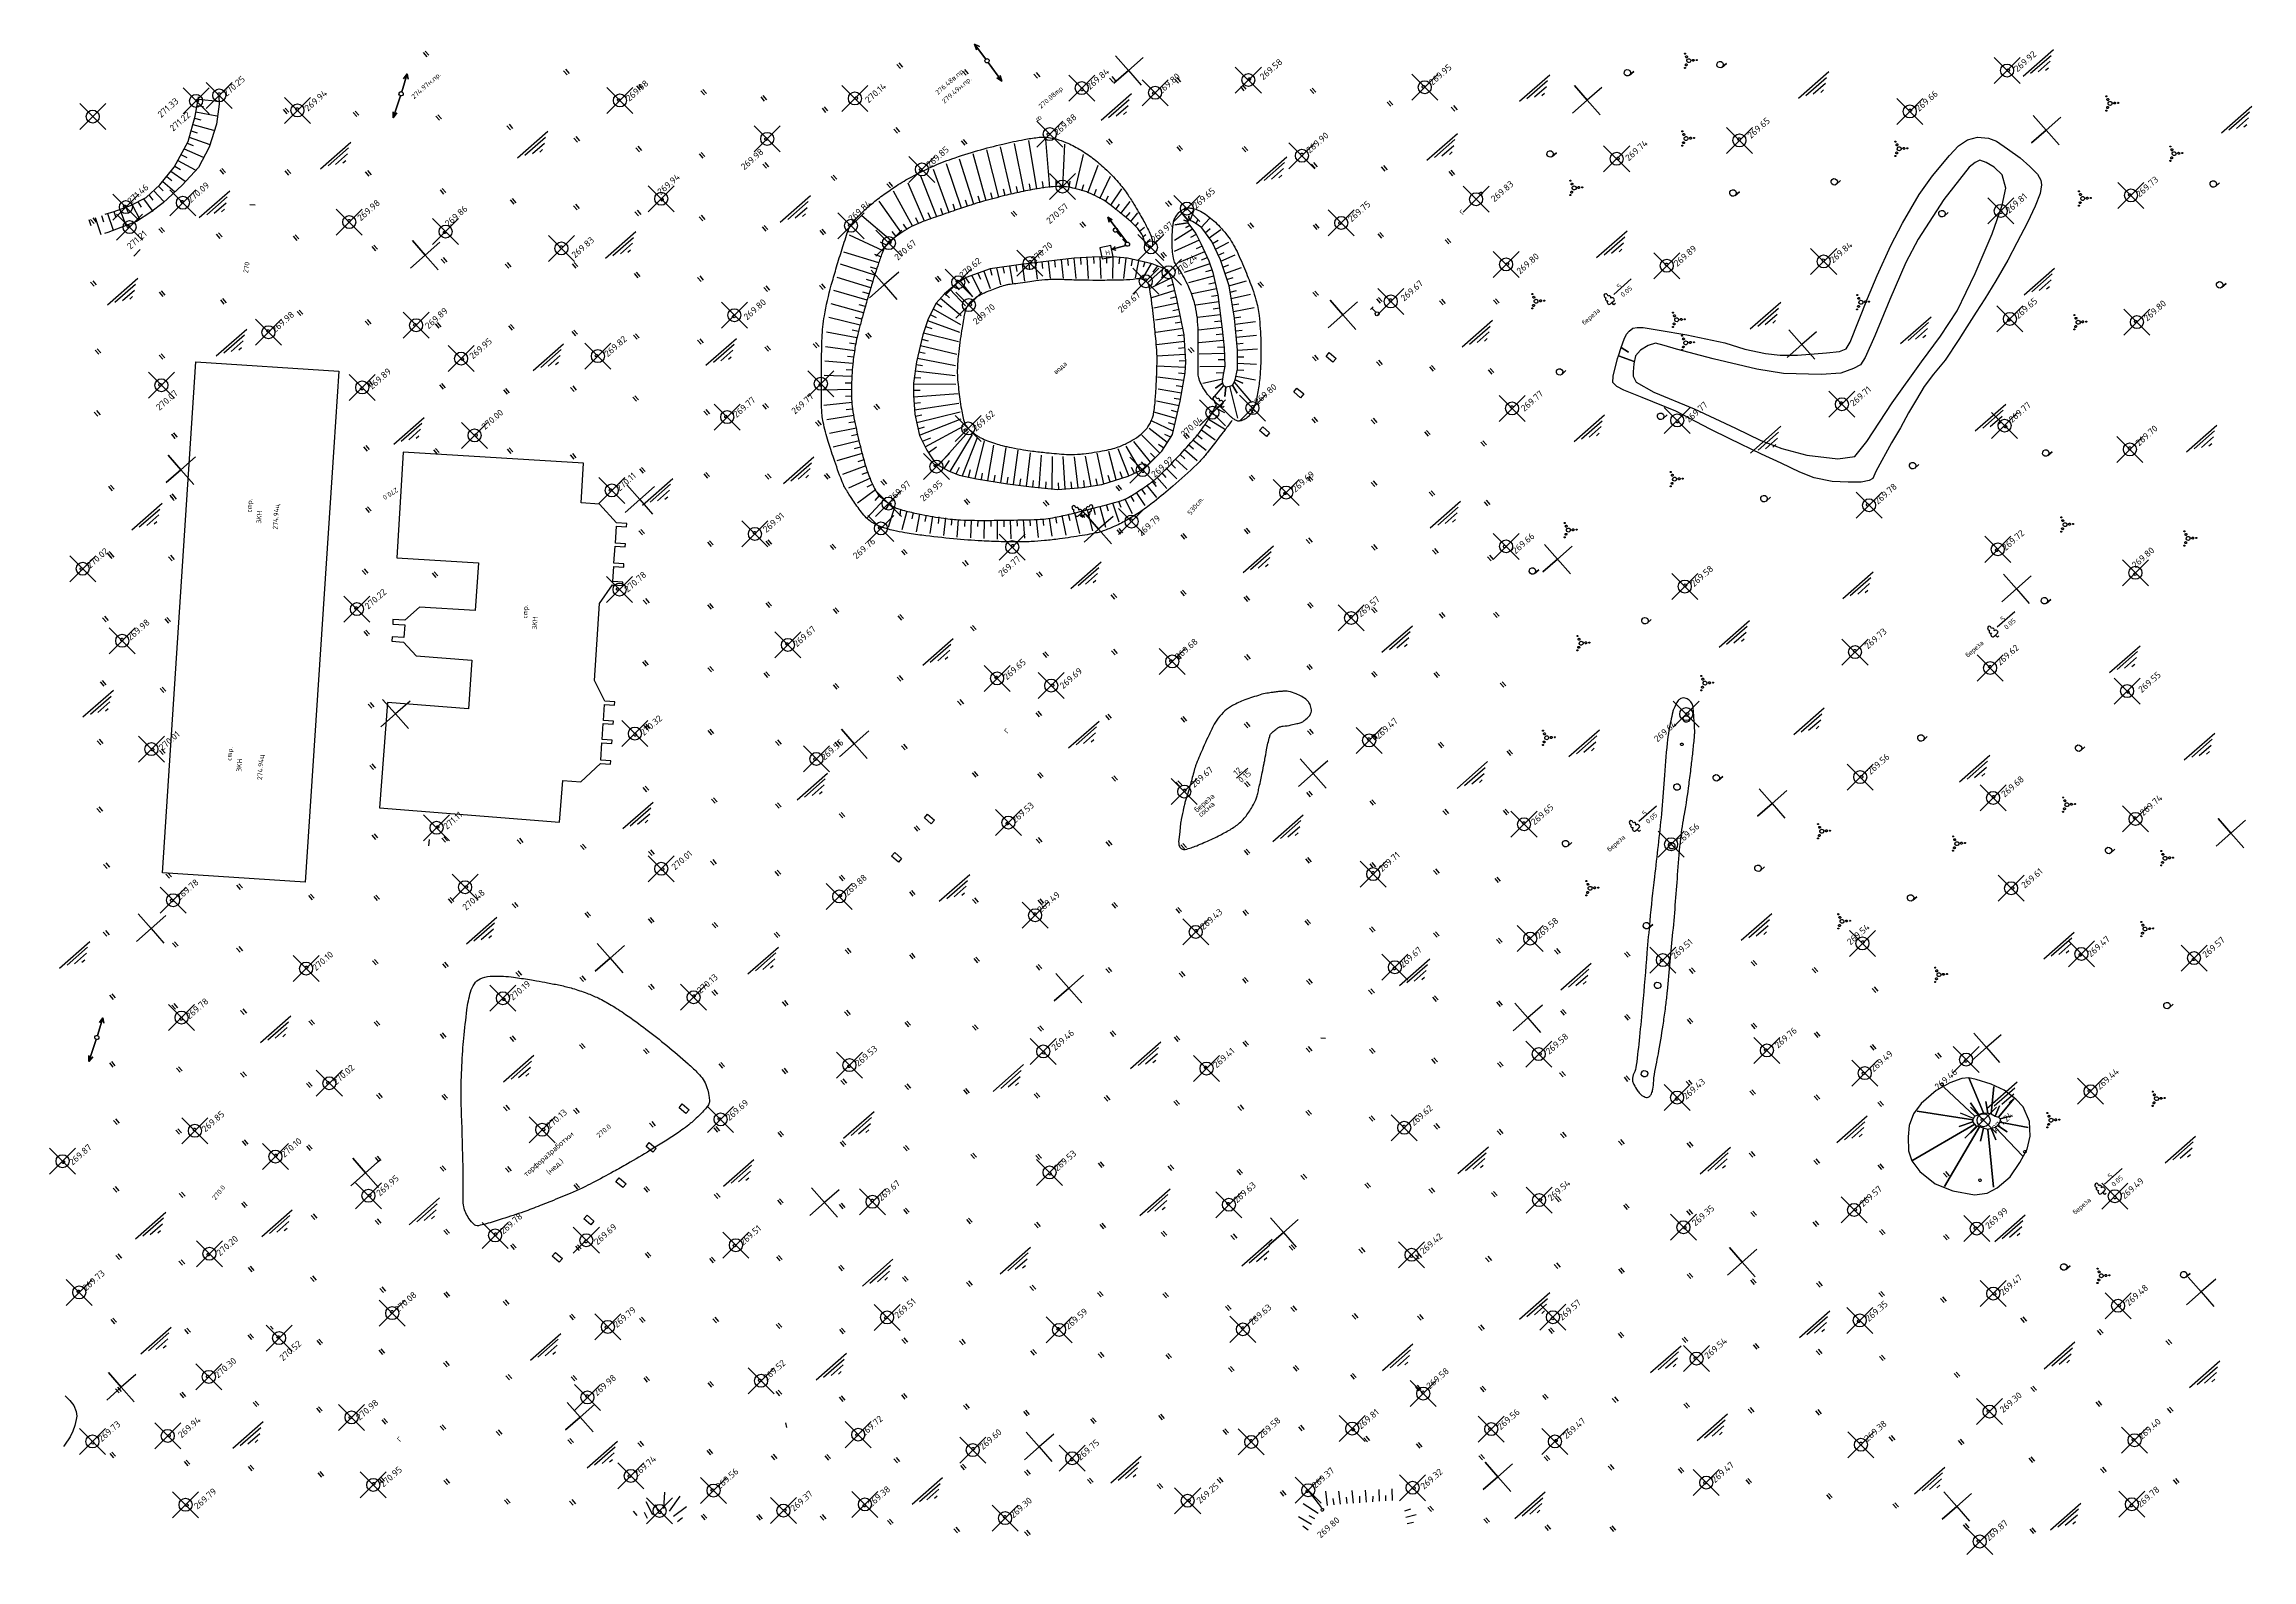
# Model space of a CAD drawing. Header units: metres. Extents: x 35735 to 36074, y 36133 to 36366.
import ezdxf

# ---------------------------------------------------------------- set-up
doc = ezdxf.new("R2010")
doc.units = ezdxf.units.M
doc.header["$LTSCALE"] = 5
doc.header["$PDMODE"] = 35
doc.header["$PDSIZE"] = 2
for name, color, linetype in [('Рельеф', 7, 'Continuous'), ('Строения_сооружения', 4, 'Continuous'), ('Точки-рельеф', 7, 'Continuous')]:
    doc.layers.add(name, color=color, linetype=linetype)
doc.layers.add('Структурные линии', color=97, linetype='Continuous', lineweight=30)
doc.styles.get("Standard").update_dxf_attribs({"font": 'simplex.shx'})

msp = doc.modelspace()

# ---------------------------------------------------------------- texts
at = {"layer": 'Рельеф', "color": 7}
for s, height, rotation, p in [('269.58', 1, 41.2849, (35922.44, 36360.19)), ('269.95', 1, 41.2849, (35948.47, 36359.38)), ('269.92', 1, 41.2849, (36038.41, 36361.42)), ('270.25', 1, 41.2849, (35763.02, 36357.65)), ('274.97н.пр.', 0.75, 41.2849, (35791.85, 36357.29)), ('269.98', 1, 41.2849, (35824.95, 36356.89)), ('270.14', 1, 41.2849, (35861.75, 36356.66)), ('276.48в.пр.', 0.75, 41.2849, (35872.41, 36357.93)), ('279.49н.пр.', 0.75, 41.2849, (35873.43, 36356.59)), ('269.84', 1, 41.2849, (35895.79, 36358.71)), ('269.80', 1, 41.2849, (35906.72, 36358)), ('271.33', 1, 41.2849, (35752.95, 36354.39)), ('269.94', 1, 41.2849, (35775.54, 36355.38)), ('270.08mp', 0.75, 41.2849, (35888.28, 36355.81)), ('269.66', 1, 41.2849, (36023.26, 36355.34)), ('271.22', 1, 41.2849, (35754.8, 36352.29)), ('B', 0.75, 121.0849, (35888.43, 36354.24)), ('269.88', 1, 41.2849, (35890.78, 36351.69)), ('269.65', 1, 41.2849, (35997.43, 36351.18)), ('269.98', 1, 41.2849, (35842.64, 36346.35)), ('269.85', 1, 41.2849, (35871.15, 36346.72)), ('269.90', 1, 41.2849, (35929.59, 36348.93)), ('269.74', 1, 41.2849, (35978.64, 36347.73)), ('269.94', 1, 41.2849, (35829.79, 36342.52)), ('271.46', 1, 41.2849, (35748.29, 36341.1)), ('270.09', 1, 41.2849, (35757.53, 36341.31)), ('269.65', 1, 41.2849, (35912.11, 36340.38)), ('269.83', 1, 41.2849, (35957.99, 36341.43)), ('269.81', 1, 41.2849, (36037.12, 36339.67)), ('269.73', 1, 41.2849, (36057.18, 36342.16)), ('269.98', 1, 41.2849, (35783.66, 36338.51)), ('269.86', 1, 41.2849, (35797.14, 36337.63)), ('269.84', 1, 41.2849, (35859.17, 36338.39)), ('270.57', 1, 41.2849, (35889.61, 36338.05)), ('269.75', 1, 41.2849, (35936.02, 36338.36)), ('Г', 0.75, 49.2849, (35953.12, 36339.45)), ('271.21', 1, 41.2849, (35748.25, 36334.15)), ('269.83', 1, 41.2849, (35816.61, 36332.81)), ('270.67', 1, 41.2849, (35866.25, 36332.45)), ('269.97', 1, 41.2849, (35905.7, 36335.19)), ('270', 0.75, 80.9849, (35766.32, 36330.52)), ('270.62', 1, 41.2849, (35876.23, 36329.7)), ('270.70', 1, 41.2849, (35887.24, 36332.13)), ('H', 0.75, 8.2849, (35898.21, 36333.29)), ('270.24', 1, 41.2849, (35909.41, 36330.23)), ('269.80', 1, 41.2849, (35961.93, 36330.32)), ('269.89', 1, 41.2849, (35986.11, 36331.49)), ('269.84', 1, 41.2849, (36010.07, 36332.03)), ('269.67', 1, 41.2849, (35944.1, 36326.16)), ('  5', 0.75, 41.2849, (35976.41, 36327.36)), ('0.05', 0.75, 41.2849, (35977.78, 36326.81)), ('269.89', 1, 41.2849, (35794.08, 36321.9)), ('269.80', 1, 41.2849, (35843.07, 36323.27)), ('269.70', 1, 41.2849, (35878.33, 36322.56)), ('269.67', 1, 41.2849, (35900.62, 36324.38)), ('269.65', 1, 41.2849, (36038.55, 36323.45)), ('269.80', 1, 41.2849, (36058.36, 36323.09)), ('269.98', 1, 41.2849, (35770.47, 36321.33)), ('береза', 0.75, 41.2849, (35971.84, 36322.53)), ('269.95', 1, 41.2849, (35800.9, 36317.26)), ('269.82', 1, 41.2849, (35821.64, 36317.6)), ('269.89', 1, 41.2849, (35785.37, 36312.6)), ('вода', 0.75, 41.2849, (35890.58, 36314.95)), ('270.07', 1, 41.2849, (35752.71, 36309.36)), ('269.77', 1, 41.2849, (35841.45, 36308.26)), ('269.77', 1, 41.2849, (35850.42, 36308.79)), ('269.80', 1, 41.2849, (35921.59, 36310.24)), ('269.77', 1, 41.2849, (35962.6, 36309.21)), ('269.71', 1, 41.2849, (36013.19, 36310.01)), ('270.00', 1, 41.2849, (35802.76, 36306.4)), ('269.62', 1, 41.2849, (35878.26, 36306.16)), ('270.04', 1, 41.2849, (35910.29, 36305.25)), ('269.77', 1, 41.2849, (35987.88, 36307.51)), ('269.77', 1, 41.2849, (36037.6, 36307.47)), ('269.70', 1, 41.2849, (36057.11, 36303.89)), ('269.92', 1, 41.2849, (35905.75, 36299.07)), ('270.11', 1, 41.2849, (35823.45, 36296.94)), ('269.97', 1, 41.2849, (35865.3, 36295.33)), ('269.95', 1, 41.2849, (35870.2, 36295.37)), ('269.69', 1, 41.2849, (35927.37, 36296.79)), ('269.78', 1, 41.2849, (36016.95, 36294.91)), ('270.0', 0.75, 211.5849, (35789.11, 36297.61)), ('530cm.', 0.75, 50.4849, (35911.28, 36293.26)), ('269.91', 1, 41.2849, (35846.03, 36290.57)), ('269.79', 1, 41.2849, (35903.7, 36290.04)), ('270.02', 1, 41.2849, (35742.03, 36285.07)), ('269.76', 1, 41.2849, (35859.88, 36286.52)), ('269.66', 1, 41.2849, (35961.24, 36287.3)), ('269.72', 1, 41.2849, (36036.6, 36287.79)), ('269.80', 1, 41.2849, (36056.54, 36285.11)), ('270.78', 1, 41.2849, (35824.71, 36281.4)), ('269.77', 1, 41.2849, (35882.23, 36283.79)), ('269.58', 1, 41.2849, (35988.69, 36282.25)), ('270.22', 1, 41.2849, (35784.8, 36278.79)), ('269.57', 1, 41.2849, (35937.44, 36277.58)), ('  5', 0.75, 41.2849, (36035.39, 36276.23)), ('269.98', 1, 41.2849, (35748.25, 36273.99)), ('269.67', 1, 41.2849, (35850.72, 36273)), ('269.68', 1, 41.2849, (35909.42, 36271.05)), ('269.73', 1, 41.2849, (36015.42, 36272.67)), ('0.05', 0.75, 41.2849, (36036.76, 36275.68)), ('269.65', 1, 41.2849, (35883.01, 36267.92)), ('береза', 0.75, 41.2849, (36030.82, 36271.4)), ('269.62', 1, 41.2849, (36035.74, 36270.15)), ('269.69', 1, 41.2849, (35891.67, 36266.54)), ('269.55', 1, 41.2849, (36057.53, 36265.95)), ('270.32', 1, 41.2849, (35827.19, 36259.35)), ('269.47', 1, 41.2849, (35940.19, 36258.84)), ('269.64', 1, 41.2849, (35983.06, 36258.37)), ('270.01', 1, 41.2849, (35753.16, 36257.04)), ('269.55', 1, 41.2849, (35854.96, 36255.56)), ('Г', 0.75, 49.2849, (35883.1, 36259.68)), ('269.67', 1, 41.2849, (35911.81, 36251.35)), (' 12 ', 0.926, 41.2849, (35917.88, 36252.81)), ('0.15', 0.926, 41.2849, (35919.09, 36252.09)), ('269.56', 1, 41.2849, (36015.83, 36253.36)), ('269.68', 1, 41.2849, (36036.46, 36249.89)), ('271.11', 1, 41.2849, (35796.9, 36244.92)), ('269.53', 1, 41.2849, (35884.27, 36245.9)), ('береза', 0.842, 41.2849, (35912.27, 36247.56)), ('сосна', 0.842, 41.2849, (35912.88, 36246.86)), ('269.65', 1, 41.2849, (35964.16, 36245.6)), ('  5', 0.75, 41.2849, (35980.29, 36246.34)), ('0.05', 0.75, 41.2849, (35981.66, 36245.8)), ('269.74', 1, 41.2849, (36057.78, 36247.03)), ('береза', 0.75, 41.2849, (35975.71, 36241.51)), ('269.56', 1, 41.2849, (35986.59, 36242.66)), ('270.01', 1, 41.2849, (35831.98, 36238.68)), ('269.71', 1, 41.2849, (35940.71, 36238.41)), ('269.78', 1, 41.2849, (35755.81, 36234.05)), ('269.88', 1, 41.2849, (35858.52, 36234.73)), ('269.61', 1, 41.2849, (36039.54, 36235.88)), ('270.48', 1, 41.2849, (35799.83, 36232.48)), ('269.49', 1, 41.2849, (35888.22, 36232.1)), ('269.43', 1, 41.2849, (35913.25, 36229.49)), ('269.58', 1, 41.2849, (35964.88, 36228.12)), ('269.54', 1, 41.2849, (36012.74, 36227.15)), ('269.67', 1, 41.2849, (35943.92, 36223.65)), ('269.51', 1, 41.2849, (35985.72, 36225.01)), ('269.47', 1, 41.2849, (36049.7, 36225.3)), ('269.57', 1, 41.2849, (36067.39, 36225.18)), ('270.10', 1, 41.2849, (35776.76, 36223.18)), ('270.19', 1, 41.2849, (35807.04, 36218.64)), ('270.13', 1, 41.2849, (35835.89, 36219.68)), ('269.78', 1, 41.2849, (35757.31, 36215.75)), ('269.46', 1, 41.2849, (35890.41, 36210.89)), ('269.58', 1, 41.2849, (35966.41, 36210.32)), ('269.76', 1, 41.2849, (36001.6, 36211.28)), ('269.53', 1, 41.2849, (35860.2, 36208.47)), ('269.41', 1, 41.2849, (35915.26, 36208.23)), ('269.49', 1, 41.2849, (36016.29, 36207.64)), ('270.02', 1, 41.2849, (35779.88, 36205.64)), ('269.43', 1, 41.2849, (35987.47, 36203.39)), ('269.46', 1, 41.2849, (36026.21, 36204.86)), ('269.44', 1, 41.2849, (36051.06, 36204.92)), ('269.69', 1, 41.2849, (35840.34, 36200.13)), ('269.85', 1, 41.2849, (35759.74, 36198.37)), ('270.13', 1, 41.2849, (35812.71, 36198.89)), ('269.62', 1, 41.2849, (35945.59, 36199.34)), ('271.24', 1, 41.2849, (36035.05, 36198.45)), ('269.87', 1, 41.2849, (35739.34, 36193.28)), ('270.10', 1, 41.2849, (35771.92, 36194.49)), ('торфоразработки', 0.8419, 41.2849, (35809.1, 36191.51)), ('270.0', 0.75, 40.3849, (35820.3, 36197.54)), ('(нед.)', 0.842, 41.2849, (35812.63, 36191.83)), ('269.53', 1, 41.2849, (35890.78, 36192.37)), ('270.0', 0.75, 51.7849, (35761.33, 36187.93)), ('269.95', 1, 41.2849, (35786.59, 36188.52)), ('269.67', 1, 41.2849, (35863.69, 36187.76)), ('269.63', 1, 41.2849, (35918.4, 36187.48)), ('269.54', 1, 41.2849, (35966.71, 36187.78)), ('269.57', 1, 41.2849, (36014.67, 36186.89)), ('  5', 0.75, 41.2849, (36051.89, 36190.55)), ('0.05', 0.75, 41.2849, (36053.26, 36190)), ('269.49', 1, 41.2849, (36054.88, 36188.08)), ('269.35', 1, 41.2849, (35988.89, 36183.93)), ('269.99', 1, 41.2849, (36034, 36183.5)), ('береза', 0.75, 41.2849, (36047.32, 36185.72)), ('269.78', 1, 41.2849, (35805.59, 36182.67)), ('269.69', 1, 41.2849, (35820.07, 36181.03)), ('269.51', 1, 41.2849, (35842.48, 36180.97)), ('269.42', 1, 41.2849, (35947.08, 36179.6)), ('270.20', 1, 41.2849, (35762, 36179.32)), ('269.73', 1, 41.2849, (35741.41, 36173.95)), ('269.47', 1, 41.2849, (36036.21, 36173.25)), ('270.08', 1, 41.2849, (35789.4, 36170.65)), ('269.51', 1, 41.2849, (35866.26, 36169.74)), ('269.57', 1, 41.2849, (35968.39, 36169.41)), ('269.35', 1, 41.2849, (36015.56, 36169.22)), ('269.48', 1, 41.2849, (36055.55, 36171.65)), ('269.79', 1, 41.2849, (35823.04, 36168.29)), ('269.59', 1, 41.2849, (35892.48, 36168.03)), ('269.63', 1, 41.2849, (35920.79, 36168.7)), ('270.52', 1, 41.2849, (35771.69, 36163.17)), ('269.54', 1, 41.2849, (35990.81, 36163.5)), ('270.30', 1, 41.2849, (35761.72, 36160.55)), ('269.52', 1, 41.2849, (35846.09, 36160.14)), ('269.98', 1, 41.2849, (35819.97, 36157.81)), ('269.58', 1, 41.2849, (35948.05, 36158.86)), ('270.98', 1, 41.2849, (35783.48, 36154.05)), ('269.81', 1, 41.2849, (35937.46, 36152.69)), ('269.56', 1, 41.2849, (35958.96, 36152.59)), ('269.30', 1, 41.2849, (36036.22, 36155.2)), ('269.73', 1, 41.2849, (35743.81, 36150.74)), ('269.94', 1, 41.2849, (35756.1, 36151.34)), ('269.72', 1, 41.2849, (35861.05, 36151.58)), ('269.60', 1, 41.2849, (35879.32, 36149.52)), ('269.58', 1, 41.2849, (35922.16, 36151.28)), ('269.47', 1, 41.2849, (35969.06, 36151.2)), ('269.38', 1, 41.2849, (36015.38, 36150.78)), ('269.40', 1, 41.2849, (36057.55, 36151.12)), ('Г', 0.75, 48.3849, (35789.72, 36150.74)), ('269.75', 1, 41.2849, (35894.32, 36147.89)), ('270.95', 1, 41.2849, (35787.13, 36143.77)), ('269.74', 1, 41.2849, (35826.16, 36145.38)), ('269.56', 1, 41.2849, (35838.82, 36143.45)), ('269.37', 1, 41.2849, (35930.47, 36143.6)), ('269.32', 1, 41.2849, (35947.15, 36143.44)), ('269.47', 1, 41.2849, (35991.89, 36144.43)), ('269.79', 1, 41.2849, (35758.55, 36140.38)), ('269.37', 1, 41.2849, (35850.27, 36140.03)), ('269.38', 1, 41.2849, (35862.16, 36140.71)), ('269.30', 1, 41.2849, (35884.01, 36139.01)), ('269.25', 1, 41.2849, (35912.71, 36141.23)), ('269.78', 1, 41.2849, (36057.34, 36140.66)), ('269.80', 1, 41.2849, (35931.27, 36135.95)), ('269.87', 1, 41.2849, (36034.02, 36135.5))]:
    msp.add_text(s, height=height, rotation=rotation, dxfattribs=at).set_placement(p)
at = {"layer": 'Строения_сооружения', "color": 7}
for s, p in [('cmp.', (35766.85, 36293.71)), ('274.94ц', (35770.86, 36291.1)), ('3KH', (35768.34, 36292.02)), ('cmp.', (35809.25, 36277.41)), ('3KH', (35810.73, 36275.72)), ('cmp.', (35763.8, 36255.55)), ('3KH', (35765.29, 36253.86)), ('274.94ц', (35768.48, 36252.58))]:
    msp.add_text(s, height=0.75, rotation=86.0849, dxfattribs=at).set_placement(p)

# ---------------------------------------------------------------- linework, layer by layer
at = {"layer": 'Рельеф', "color": 7, "lineweight": 25}
msp.add_line((35918.31, 36252.9), (35920.07, 36254.45), dxfattribs=at)
at = {"layer": 'Рельеф', "color": 7}
for p, q in [((36033.22, 36201.42), (36030.92, 36206.82)), ((36030.92, 36206.82), (36033.22, 36201.42)), ((36031.89, 36200.91), (36027.12, 36205.36)), ((36027.12, 36205.36), (36031.89, 36200.91)), ((36032.42, 36201.17), (36031.19, 36202.98)), ((36031.19, 36202.98), (36032.42, 36201.17)), ((36033.87, 36201.38), (36033.55, 36203.18)), ((36033.55, 36203.18), (36033.87, 36201.38)), ((36034.38, 36201.26), (36034.81, 36205.46)), ((36034.81, 36205.46), (36034.38, 36201.26)), ((36035.5, 36200.73), (36037.88, 36203.58)), ((36037.88, 36203.58), (36035.5, 36200.73)), ((36031.86, 36199.67), (36022.19, 36194.02)), ((36022.19, 36194.02), (36031.86, 36199.67)), ((36031.58, 36200.33), (36022.98, 36201.68)), ((36022.98, 36201.68), (36031.58, 36200.33)), ((36031.56, 36200.01), (36029.46, 36199.34)), ((36029.46, 36199.34), (36031.56, 36200.01)), ((36031.65, 36200.55), (36029.65, 36201.38)), ((36031.56, 36200.01), (36031.58, 36200.33)), ((36031.86, 36199.67), (36031.56, 36200.01)), ((36031.58, 36200.33), (36031.65, 36200.55)), ((36031.65, 36200.55), (36031.89, 36200.91)), ((36032.14, 36199.35), (36031.86, 36199.67)), ((36031.89, 36200.91), (36032.42, 36201.17)), ((36032.42, 36201.17), (36033.22, 36201.42)), ((36033.22, 36201.42), (36033.87, 36201.38)), ((36033.87, 36201.38), (36034.38, 36201.26)), ((36034.38, 36201.26), (36035, 36200.9)), ((36035, 36200.9), (36035.67, 36202.5)), ((36035.67, 36202.5), (36035, 36200.9)), ((36035, 36200.9), (36035.5, 36200.73)), ((36035.72, 36199.96), (36035.34, 36199.47)), ((36035.5, 36200.73), (36035.76, 36200.5)), ((36035.76, 36200.5), (36035.72, 36199.96)), ((36035.72, 36199.96), (36040.08, 36199.16)), ((36040.08, 36199.16), (36035.72, 36199.96)), ((36035.76, 36200.5), (36037.35, 36200.88)), ((36037.35, 36200.88), (36035.76, 36200.5)), ((36032.59, 36199.24), (36027.21, 36190.09)), ((36027.21, 36190.09), (36032.59, 36199.24)), ((36032.14, 36199.35), (36030.34, 36197.52)), ((36030.34, 36197.52), (36032.14, 36199.35)), ((36032.59, 36199.24), (36032.14, 36199.35)), ((36033.2, 36199.07), (36032.59, 36199.24)), ((36033.2, 36199.07), (36032.75, 36197.04)), ((36032.75, 36197.04), (36033.2, 36199.07)), ((36033.84, 36198.86), (36033.2, 36199.07)), ((36034.39, 36198.99), (36033.84, 36198.86)), ((36033.84, 36198.86), (36034.75, 36190.01)), ((36034.75, 36190.01), (36033.84, 36198.86)), ((36035.02, 36199.14), (36034.39, 36198.99)), ((36034.39, 36198.99), (36035.09, 36197.27)), ((36035.09, 36197.27), (36034.39, 36198.99)), ((36035.34, 36199.47), (36035.02, 36199.14)), ((36035.02, 36199.14), (36039.18, 36194.81)), ((36039.18, 36194.81), (36035.02, 36199.14)), ((36035.34, 36199.47), (36036.85, 36198.5)), ((36036.85, 36198.5), (36035.34, 36199.47))]:
    msp.add_line(p, q, dxfattribs=at)
at = {"layer": 'Рельеф', "color": 7, "flags": 128}
for points in [[(35793.26, 36364.48), (35793.82, 36363.84)], [(35793.57, 36364.7), (35794.13, 36364.06)], [(35866.11, 36362.67), (35866.67, 36362.03)], [(35866.42, 36362.89), (35866.98, 36362.25)], [(35879.93, 36363.55), (35880.1, 36363.52), (35880.23, 36363.41), (35880.29, 36363.25), (35880.26, 36363.08), (35880.15, 36362.95), (35882.23, 36360.07), (35881.48, 36360.58), (35882.23, 36360.07), (35881.97, 36360.97), (35882.23, 36360.07), (35880.15, 36362.95), (35879.99, 36362.89), (35879.82, 36362.92), (35879.69, 36363.03), (35879.63, 36363.19), (35879.66, 36363.36), (35879.77, 36363.49), (35878.06, 36365.77), (35878.33, 36364.9), (35878.06, 36365.77), (35878.79, 36365.41), (35878.06, 36365.77), (35879.77, 36363.49), (35879.93, 36363.55)], [(35903.97, 36363.71), (35901.71, 36361.73), (35899.73, 36363.98), (35901.71, 36361.73), (35899.46, 36359.75), (35901.71, 36361.73), (35903.69, 36359.47)], [(35987.36, 36364.38), (35987.38, 36364.34), (35987.37, 36364.3), (35987.35, 36364.27), (35987.31, 36364.25), (35987.27, 36364.25), (35987.24, 36364.27), (35987.22, 36364.31), (35987.22, 36364.35), (35987.25, 36364.39), (35987.28, 36364.41), (35987.32, 36364.4), (35987.36, 36364.38)], [(35987.6, 36362.68), (35987.64, 36362.62), (35987.63, 36362.54), (35987.59, 36362.47), (35987.52, 36362.44), (35987.44, 36362.44), (35987.38, 36362.49), (35987.34, 36362.56), (35987.35, 36362.63), (35987.39, 36362.7), (35987.46, 36362.73), (35987.54, 36362.73), (35987.6, 36362.68)], [(35987.65, 36363.93), (35987.68, 36363.86), (35987.68, 36363.78), (35987.63, 36363.72), (35987.56, 36363.68), (35987.49, 36363.69), (35987.42, 36363.73), (35987.39, 36363.8), (35987.39, 36363.88), (35987.44, 36363.94), (35987.51, 36363.98), (35987.58, 36363.97), (35987.65, 36363.93)], [(35988.1, 36363.42), (35988.17, 36363.29), (35988.16, 36363.13), (35988.07, 36363), (35987.93, 36362.93), (35987.78, 36362.94), (35987.65, 36363.03), (35987.58, 36363.17), (35987.59, 36363.32), (35987.67, 36363.45), (35987.81, 36363.52), (35987.97, 36363.51), (35988.1, 36363.42)], [(35988.69, 36363.38), (35988.72, 36363.31), (35988.72, 36363.24), (35988.67, 36363.17), (35988.6, 36363.14), (35988.53, 36363.14), (35988.46, 36363.19), (35988.43, 36363.25), (35988.43, 36363.33), (35988.47, 36363.4), (35988.54, 36363.43), (35988.62, 36363.43), (35988.69, 36363.38)], [(35989.18, 36363.37), (35989.2, 36363.33), (35989.19, 36363.29), (35989.17, 36363.26), (35989.13, 36363.24), (35989.09, 36363.24), (35989.06, 36363.26), (35989.04, 36363.3), (35989.04, 36363.34), (35989.06, 36363.38), (35989.1, 36363.39), (35989.14, 36363.39), (35989.18, 36363.37)], [(35993.07, 36362.96), (35993.19, 36362.73), (35993.17, 36362.47), (35993.03, 36362.26), (35993.67, 36362.82), (35993.03, 36362.26), (35992.79, 36362.14), (35992.54, 36362.16), (35992.32, 36362.31), (35992.21, 36362.54), (35992.22, 36362.8), (35992.37, 36363.01), (35992.6, 36363.13), (35992.86, 36363.11), (35993.07, 36362.96)], [(36039.29, 36360.85), (36043.96, 36364.95)], [(36040.45, 36361.29), (36043.6, 36364.05)], [(36041.59, 36361.52), (36043.44, 36363.14)], [(35790.12, 36358.36), (35790.19, 36358.21), (35790.18, 36358.04), (35790.09, 36357.9), (35789.93, 36357.82), (35789.76, 36357.83), (35788.66, 36354.45), (35788.63, 36355.36), (35788.66, 36354.45), (35789.23, 36355.19), (35788.66, 36354.45), (35789.76, 36357.83), (35789.62, 36357.93), (35789.54, 36358.08), (35789.56, 36358.25), (35789.65, 36358.39), (35789.8, 36358.47), (35789.97, 36358.46), (35790.81, 36361.19), (35790.26, 36360.45), (35790.81, 36361.19), (35790.95, 36360.38), (35790.81, 36361.19), (35789.97, 36358.46), (35790.12, 36358.36)], [(35814.85, 36361.69), (35815.41, 36361.05)], [(35815.16, 36361.91), (35815.72, 36361.27)], [(35826.08, 36359.36), (35826.64, 36358.72)], [(35826.4, 36359.58), (35826.96, 36358.94)], [(35876.2, 36361.64), (35876.76, 36361)], [(35876.51, 36361.86), (35877.07, 36361.22)], [(35887.19, 36361.17), (35887.75, 36360.53)], [(35887.51, 36361.39), (35888.07, 36360.75)], [(35898.82, 36360.56), (35899.38, 36359.92)], [(35899.14, 36360.78), (35899.7, 36360.14)], [(35908.84, 36360.41), (35909.4, 36359.77)], [(35909.16, 36360.63), (35909.72, 36359.99)], [(35918.92, 36359.25), (35919.48, 36358.62)], [(35919.23, 36359.47), (35919.79, 36358.84)], [(35920.46, 36360.52), (35920.5, 36360.43), (35920.49, 36360.33), (35920.44, 36360.24), (35920.34, 36360.19), (35920.24, 36360.2), (35920.15, 36360.26), (35920.11, 36360.35), (35920.12, 36360.45), (35920.17, 36360.54), (35920.27, 36360.59), (35920.37, 36360.58), (35920.46, 36360.52)], [(35947.23, 36359.34), (35947.27, 36359.25), (35947.27, 36359.15), (35947.21, 36359.06), (35947.11, 36359.01), (35947.01, 36359.02), (35946.93, 36359.08), (35946.88, 36359.17), (35946.89, 36359.27), (35946.94, 36359.36), (35947.04, 36359.41), (35947.14, 36359.4), (35947.23, 36359.34)], [(35961.83, 36356.98), (35966.5, 36361.08)], [(35962.98, 36357.41), (35966.14, 36360.18)], [(35964.13, 36357.65), (35965.98, 36359.27)], [(35974.53, 36359.12), (35972.27, 36357.14), (35970.29, 36359.4), (35972.27, 36357.14), (35970.02, 36355.16), (35972.27, 36357.14), (35974.25, 36354.89)], [(35978.82, 36361.71), (35978.93, 36361.48), (35978.92, 36361.22), (35978.77, 36361), (35979.42, 36361.57), (35978.77, 36361), (35978.54, 36360.89), (35978.28, 36360.91), (35978.07, 36361.05), (35977.95, 36361.28), (35977.97, 36361.54), (35978.11, 36361.76), (35978.35, 36361.87), (35978.6, 36361.85), (35978.82, 36361.71)], [(35987.35, 36362.18), (35987.37, 36362.14), (35987.37, 36362.1), (35987.34, 36362.06), (35987.31, 36362.05), (35987.26, 36362.05), (35987.23, 36362.07), (35987.21, 36362.11), (35987.21, 36362.15), (35987.24, 36362.18), (35987.27, 36362.2), (35987.32, 36362.2), (35987.35, 36362.18)], [(36004.73, 36357.46), (36009.41, 36361.56)], [(36005.89, 36357.9), (36009.04, 36360.67)], [(36007.03, 36358.13), (36008.88, 36359.75)], [(36037.16, 36361.89), (36037.21, 36361.8), (36037.2, 36361.7), (36037.14, 36361.61), (36037.05, 36361.56), (36036.95, 36361.57), (36036.86, 36361.63), (36036.82, 36361.72), (36036.82, 36361.82), (36036.88, 36361.91), (36036.97, 36361.96), (36037.08, 36361.95), (36037.16, 36361.89)], [(36042.73, 36361.75), (36043.17, 36362.13)], [(35758.67, 36357.22), (35758.72, 36357.13), (35758.71, 36357.03), (35758.65, 36356.94), (35758.56, 36356.9), (35758.46, 36356.9), (35758.37, 36356.96), (35758.33, 36357.05), (35758.33, 36357.16), (35758.39, 36357.24), (35758.48, 36357.29), (35758.59, 36357.28), (35758.67, 36357.22)], [(35758.49, 36356.33), (35759.47, 36356.19)], [(35758.66, 36357.31), (35761.78, 36356.99)], [(35762.02, 36358.22), (35762.07, 36358.13), (35762.06, 36358.03), (35762, 36357.94), (35761.91, 36357.9), (35761.81, 36357.9), (35761.72, 36357.96), (35761.67, 36358.05), (35761.68, 36358.16), (35761.74, 36358.24), (35761.83, 36358.29), (35761.93, 36358.28), (35762.02, 36358.22)], [(35771.75, 36355.71), (35772.31, 36355.08)], [(35772.06, 36355.93), (35772.62, 36355.3)], [(35774.03, 36355.91), (35774.08, 36355.81), (35774.07, 36355.71), (35774.02, 36355.62), (35773.92, 36355.58), (35773.82, 36355.58), (35773.73, 36355.64), (35773.69, 36355.74), (35773.69, 36355.84), (35773.75, 36355.92), (35773.84, 36355.97), (35773.95, 36355.96), (35774.03, 36355.91)], [(35823.49, 36357.31), (35823.53, 36357.22), (35823.52, 36357.11), (35823.47, 36357.03), (35823.37, 36356.98), (35823.27, 36356.99), (35823.18, 36357.05), (35823.14, 36357.14), (35823.15, 36357.24), (35823.2, 36357.33), (35823.3, 36357.37), (35823.4, 36357.37), (35823.49, 36357.31)], [(35835.94, 36358.59), (35836.5, 36357.96)], [(35836.26, 36358.82), (35836.82, 36358.18)], [(35845.16, 36357.65), (35845.72, 36357.01)], [(35845.48, 36357.87), (35846.04, 36357.23)], [(35854.59, 36355.92), (35855.15, 36355.28)], [(35854.9, 36356.14), (35855.46, 36355.5)], [(35860, 36357.6), (35860.04, 36357.5), (35860.04, 36357.4), (35859.98, 36357.31), (35859.89, 36357.27), (35859.78, 36357.27), (35859.7, 36357.33), (35859.65, 36357.42), (35859.66, 36357.53), (35859.72, 36357.61), (35859.81, 36357.66), (35859.91, 36357.65), (35860, 36357.6)], [(35894.72, 36358.95), (35894.77, 36358.85), (35894.76, 36358.75), (35894.7, 36358.66), (35894.61, 36358.62), (35894.51, 36358.62), (35894.42, 36358.68), (35894.37, 36358.78), (35894.38, 36358.88), (35894.44, 36358.96), (35894.53, 36359.01), (35894.63, 36359), (35894.72, 36358.95)], [(35897.51, 36354.07), (35902.18, 36358.17)], [(35898.67, 36354.5), (35901.82, 36357.27)], [(35899.81, 36354.74), (35901.66, 36356.36)], [(35905.78, 36358.4), (35905.82, 36358.31), (35905.81, 36358.2), (35905.76, 36358.12), (35905.66, 36358.07), (35905.56, 36358.08), (35905.47, 36358.13), (35905.43, 36358.23), (35905.44, 36358.33), (35905.49, 36358.42), (35905.59, 36358.46), (35905.69, 36358.46), (35905.78, 36358.4)], [(35929.67, 36358.81), (35930.23, 36358.17)], [(35929.99, 36359.03), (35930.55, 36358.39)], [(35941.5, 36356.86), (35942.06, 36356.22)], [(35941.82, 36357.08), (35942.38, 36356.44)], [(35951.36, 36356.1), (35951.92, 36355.46)], [(35951.68, 36356.32), (35952.24, 36355.68)], [(35965.27, 36357.88), (35965.7, 36358.26)], [(36008.18, 36358.36), (36008.61, 36358.75)], [(36022.08, 36355.74), (36022.13, 36355.65), (36022.12, 36355.54), (36022.06, 36355.46), (36021.97, 36355.41), (36021.87, 36355.42), (36021.78, 36355.48), (36021.73, 36355.57), (36021.74, 36355.67), (36021.8, 36355.76), (36021.89, 36355.8), (36021.99, 36355.8), (36022.08, 36355.74)], [(36052.15, 36357.81), (36052.17, 36357.77), (36052.17, 36357.73), (36052.14, 36357.7), (36052.11, 36357.68), (36052.07, 36357.68), (36052.03, 36357.71), (36052.01, 36357.74), (36052.02, 36357.78), (36052.04, 36357.82), (36052.08, 36357.84), (36052.12, 36357.83), (36052.15, 36357.81)], [(36052.4, 36356.12), (36052.43, 36356.05), (36052.42, 36355.97), (36052.38, 36355.9), (36052.31, 36355.87), (36052.23, 36355.87), (36052.17, 36355.92), (36052.14, 36355.99), (36052.14, 36356.07), (36052.18, 36356.13), (36052.25, 36356.16), (36052.33, 36356.16), (36052.4, 36356.12)], [(36052.44, 36357.36), (36052.48, 36357.29), (36052.47, 36357.21), (36052.43, 36357.15), (36052.36, 36357.11), (36052.28, 36357.12), (36052.22, 36357.16), (36052.18, 36357.23), (36052.19, 36357.31), (36052.23, 36357.37), (36052.3, 36357.41), (36052.38, 36357.4), (36052.44, 36357.36)], [(36052.89, 36356.86), (36052.96, 36356.72), (36052.95, 36356.56), (36052.86, 36356.43), (36052.72, 36356.36), (36052.57, 36356.37), (36052.44, 36356.46), (36052.37, 36356.6), (36052.38, 36356.75), (36052.47, 36356.88), (36052.61, 36356.95), (36052.76, 36356.94), (36052.89, 36356.86)], [(36053.48, 36356.81), (36053.51, 36356.74), (36053.51, 36356.67), (36053.46, 36356.6), (36053.4, 36356.57), (36053.32, 36356.57), (36053.25, 36356.62), (36053.22, 36356.69), (36053.22, 36356.76), (36053.27, 36356.83), (36053.34, 36356.86), (36053.41, 36356.86), (36053.48, 36356.81)], [(36053.97, 36356.8), (36053.99, 36356.76), (36053.99, 36356.72), (36053.96, 36356.69), (36053.93, 36356.67), (36053.88, 36356.67), (36053.85, 36356.69), (36053.83, 36356.73), (36053.83, 36356.77), (36053.86, 36356.81), (36053.89, 36356.83), (36053.94, 36356.82), (36053.97, 36356.8)], [(36069.79, 36352.15), (36074.46, 36356.25)], [(35757.56, 36352.44), (35758.52, 36352.14)], [(35757.83, 36353.41), (35761.04, 36352.54)], [(35758.1, 36354.37), (35759.07, 36354.15)], [(35758.31, 36355.35), (35761.53, 36354.75)], [(35782.5, 36355.27), (35783.06, 36354.63)], [(35782.82, 36355.49), (35783.38, 36354.85)], [(35795.2, 36354.69), (35795.76, 36354.06)], [(35795.52, 36354.91), (35796.08, 36354.28)], [(35806.15, 36353.23), (35806.71, 36352.59)], [(35806.46, 36353.45), (35807.02, 36352.81)], [(35807.75, 36348.27), (35812.43, 36352.37)], [(35865.65, 36352.72), (35866.21, 36352.09)], [(35865.96, 36352.94), (35866.52, 36352.31)], [(35900.95, 36354.97), (35901.39, 36355.35)], [(35986.95, 36352.42), (35986.96, 36352.38), (35986.96, 36352.34), (35986.94, 36352.3), (35986.9, 36352.29), (35986.86, 36352.29), (35986.82, 36352.31), (35986.81, 36352.35), (35986.81, 36352.39), (35986.83, 36352.42), (35986.87, 36352.44), (35986.91, 36352.44), (35986.95, 36352.42)], [(36045.09, 36354.54), (36042.84, 36352.56), (36040.86, 36354.82), (36042.84, 36352.56), (36040.58, 36350.58), (36042.84, 36352.56), (36044.82, 36350.31)], [(36052.14, 36355.61), (36052.16, 36355.57), (36052.16, 36355.53), (36052.14, 36355.49), (36052.1, 36355.48), (36052.06, 36355.48), (36052.02, 36355.5), (36052, 36355.54), (36052.01, 36355.58), (36052.03, 36355.61), (36052.07, 36355.63), (36052.11, 36355.63), (36052.14, 36355.61)], [(36070.95, 36352.58), (36074.1, 36355.35)], [(36072.09, 36352.82), (36073.94, 36354.44)], [(36073.23, 36353.05), (36073.67, 36353.43)], [(35756.49, 36349.66), (35759.45, 36348.4)], [(35756.96, 36350.54), (35757.9, 36350.19)], [(35757.3, 36351.48), (35760.44, 36350.36)], [(35777.49, 36346.6), (35782.16, 36350.71)], [(35778.64, 36347.04), (35781.8, 36349.81)], [(35808.91, 36348.71), (35812.06, 36351.47)], [(35810.05, 36348.94), (35811.9, 36350.56)], [(35811.19, 36349.17), (35811.63, 36349.55)], [(35816.41, 36351.33), (35816.97, 36350.7)], [(35816.72, 36351.55), (35817.28, 36350.92)], [(35825.97, 36349.84), (35826.53, 36349.2)], [(35826.28, 36350.06), (35826.84, 36349.42)], [(35836.01, 36349.11), (35836.57, 36348.48)], [(35846.13, 36351.3), (35846.17, 36351.21), (35846.17, 36351.11), (35846.11, 36351.02), (35846.02, 36350.98), (35845.91, 36350.98), (35845.83, 36351.04), (35845.78, 36351.13), (35845.79, 36351.24), (35845.85, 36351.32), (35845.94, 36351.37), (35846.04, 36351.36), (35846.13, 36351.3)], [(35876, 36350.88), (35876.56, 36350.24)], [(35876.31, 36351.1), (35876.87, 36350.46)], [(35881.78, 36342.23), (35879.94, 36349.52)], [(35883.73, 36342.69), (35882.03, 36349.99)], [(35885.69, 36343.1), (35884.21, 36350.48)], [(35887.64, 36343.51), (35886.4, 36350.98)], [(35889.63, 36343.74), (35889, 36351.1)], [(35889.56, 36352.04), (35889.61, 36351.95), (35889.6, 36351.84), (35889.54, 36351.76), (35889.45, 36351.71), (35889.35, 36351.72), (35889.26, 36351.78), (35889.22, 36351.87), (35889.22, 36351.97), (35889.28, 36352.06), (35889.37, 36352.1), (35889.48, 36352.1), (35889.56, 36352.04)], [(35891.62, 36343.83), (35891.92, 36350.39)], [(35898.36, 36350.97), (35898.92, 36350.33)], [(35898.67, 36351.19), (35899.23, 36350.55)], [(35909.16, 36349.98), (35909.72, 36349.34)], [(35909.47, 36350.2), (35910.03, 36349.56)], [(35919.18, 36349.83), (35919.74, 36349.19)], [(35919.5, 36350.05), (35920.06, 36349.41)], [(35928.51, 36348.95), (35928.56, 36348.86), (35928.55, 36348.76), (35928.5, 36348.67), (35928.4, 36348.62), (35928.3, 36348.63), (35928.21, 36348.69), (35928.17, 36348.78), (35928.17, 36348.88), (35928.23, 36348.97), (35928.32, 36349.02), (35928.43, 36349.01), (35928.51, 36348.95)], [(35947.61, 36347.91), (35952.29, 36352.01)], [(35948.77, 36348.34), (35951.92, 36351.11)], [(35949.91, 36348.58), (35951.76, 36350.2)], [(35951.06, 36348.81), (35951.49, 36349.19)], [(35966.93, 36349.22), (35967.04, 36348.99), (35967.03, 36348.73), (35966.88, 36348.51), (35967.53, 36349.08), (35966.88, 36348.51), (35966.65, 36348.4), (35966.39, 36348.42), (35966.18, 36348.56), (35966.06, 36348.79), (35966.08, 36349.05), (35966.22, 36349.27), (35966.45, 36349.38), (35966.71, 36349.36), (35966.93, 36349.22)], [(35986.94, 36350.21), (35986.96, 36350.18), (35986.95, 36350.13), (35986.93, 36350.1), (35986.89, 36350.08), (35986.85, 36350.08), (35986.82, 36350.11), (35986.8, 36350.14), (35986.8, 36350.19), (35986.82, 36350.22), (35986.86, 36350.24), (35986.9, 36350.24), (35986.94, 36350.21)], [(35987.19, 36350.72), (35987.22, 36350.65), (35987.22, 36350.57), (35987.18, 36350.51), (35987.11, 36350.48), (35987.03, 36350.48), (35986.96, 36350.52), (35986.93, 36350.59), (35986.93, 36350.67), (35986.98, 36350.74), (35987.05, 36350.77), (35987.12, 36350.76), (35987.19, 36350.72)], [(35987.23, 36351.97), (35987.27, 36351.9), (35987.26, 36351.82), (35987.22, 36351.75), (35987.15, 36351.72), (35987.07, 36351.72), (35987.01, 36351.77), (35986.97, 36351.84), (35986.98, 36351.91), (35987.02, 36351.98), (35987.09, 36352.01), (35987.17, 36352.01), (35987.23, 36351.97)], [(35987.68, 36351.46), (35987.75, 36351.32), (35987.74, 36351.17), (35987.66, 36351.04), (35987.52, 36350.97), (35987.36, 36350.98), (35987.23, 36351.07), (35987.16, 36351.21), (35987.17, 36351.36), (35987.26, 36351.49), (35987.4, 36351.56), (35987.55, 36351.55), (35987.68, 36351.46)], [(35988.27, 36351.42), (35988.31, 36351.35), (35988.3, 36351.27), (35988.26, 36351.21), (35988.19, 36351.17), (35988.11, 36351.18), (35988.05, 36351.22), (35988.01, 36351.29), (35988.02, 36351.37), (35988.06, 36351.43), (35988.13, 36351.47), (35988.21, 36351.46), (35988.27, 36351.42)], [(35988.76, 36351.41), (35988.78, 36351.37), (35988.78, 36351.33), (35988.76, 36351.29), (35988.72, 36351.27), (35988.68, 36351.28), (35988.64, 36351.3), (35988.63, 36351.34), (35988.63, 36351.38), (35988.65, 36351.41), (35988.69, 36351.43), (35988.73, 36351.43), (35988.76, 36351.41)], [(35995.78, 36351.3), (35995.83, 36351.2), (35995.82, 36351.1), (35995.77, 36351.01), (35995.67, 36350.97), (35995.57, 36350.97), (35995.48, 36351.03), (35995.44, 36351.12), (35995.44, 36351.23), (35995.5, 36351.31), (35995.59, 36351.36), (35995.7, 36351.35), (35995.78, 36351.3)], [(36019.72, 36350.83), (36019.74, 36350.8), (36019.74, 36350.75), (36019.72, 36350.72), (36019.68, 36350.7), (36019.64, 36350.7), (36019.6, 36350.73), (36019.59, 36350.76), (36019.59, 36350.81), (36019.61, 36350.84), (36019.65, 36350.86), (36019.69, 36350.86), (36019.72, 36350.83)], [(36019.97, 36349.14), (36020, 36349.07), (36020, 36348.99), (36019.95, 36348.93), (36019.89, 36348.89), (36019.81, 36348.9), (36019.74, 36348.94), (36019.71, 36349.01), (36019.71, 36349.09), (36019.76, 36349.15), (36019.83, 36349.19), (36019.9, 36349.18), (36019.97, 36349.14)], [(36020.01, 36350.38), (36020.05, 36350.31), (36020.04, 36350.23), (36020, 36350.17), (36019.93, 36350.14), (36019.85, 36350.14), (36019.79, 36350.18), (36019.75, 36350.25), (36019.76, 36350.33), (36019.8, 36350.4), (36019.87, 36350.43), (36019.95, 36350.43), (36020.01, 36350.38)], [(36020.46, 36349.88), (36020.53, 36349.74), (36020.52, 36349.58), (36020.44, 36349.45), (36020.3, 36349.39), (36020.14, 36349.4), (36020.01, 36349.48), (36019.94, 36349.62), (36019.95, 36349.78), (36020.04, 36349.91), (36020.18, 36349.97), (36020.33, 36349.96), (36020.46, 36349.88)], [(36021.05, 36349.84), (36021.09, 36349.77), (36021.08, 36349.69), (36021.04, 36349.62), (36020.97, 36349.59), (36020.89, 36349.6), (36020.83, 36349.64), (36020.79, 36349.71), (36020.8, 36349.79), (36020.84, 36349.85), (36020.91, 36349.88), (36020.99, 36349.88), (36021.05, 36349.84)], [(36021.54, 36349.82), (36021.56, 36349.79), (36021.56, 36349.74), (36021.54, 36349.71), (36021.5, 36349.69), (36021.46, 36349.69), (36021.42, 36349.72), (36021.4, 36349.75), (36021.41, 36349.8), (36021.43, 36349.83), (36021.47, 36349.85), (36021.51, 36349.85), (36021.54, 36349.82)], [(36062, 36350.09), (36062.02, 36350.05), (36062.02, 36350.01), (36062, 36349.97), (36061.96, 36349.96), (36061.92, 36349.96), (36061.88, 36349.98), (36061.87, 36350.02), (36061.87, 36350.06), (36061.89, 36350.09), (36061.93, 36350.11), (36061.97, 36350.11), (36062, 36350.09)], [(36062.29, 36349.64), (36062.33, 36349.57), (36062.32, 36349.49), (36062.28, 36349.42), (36062.21, 36349.39), (36062.13, 36349.39), (36062.07, 36349.44), (36062.03, 36349.51), (36062.04, 36349.58), (36062.08, 36349.65), (36062.15, 36349.68), (36062.23, 36349.68), (36062.29, 36349.64)], [(36062.74, 36349.13), (36062.81, 36348.99), (36062.8, 36348.84), (36062.72, 36348.71), (36062.58, 36348.64), (36062.42, 36348.65), (36062.29, 36348.74), (36062.22, 36348.87), (36062.23, 36349.03), (36062.32, 36349.16), (36062.46, 36349.23), (36062.61, 36349.22), (36062.74, 36349.13)], [(36063.33, 36349.09), (36063.37, 36349.02), (36063.36, 36348.94), (36063.32, 36348.88), (36063.25, 36348.84), (36063.17, 36348.85), (36063.11, 36348.89), (36063.07, 36348.96), (36063.08, 36349.04), (36063.12, 36349.1), (36063.19, 36349.14), (36063.27, 36349.13), (36063.33, 36349.09)], [(36063.82, 36349.08), (36063.84, 36349.04), (36063.84, 36349), (36063.82, 36348.96), (36063.78, 36348.94), (36063.74, 36348.95), (36063.7, 36348.97), (36063.68, 36349.01), (36063.69, 36349.05), (36063.71, 36349.08), (36063.75, 36349.1), (36063.79, 36349.1), (36063.82, 36349.08)], [(35754.47, 36346.22), (35756.66, 36344.69)], [(35755.08, 36347.01), (35755.93, 36346.5)], [(35755.55, 36347.9), (35758.2, 36346.46)], [(35756.02, 36348.78), (35756.92, 36348.34)], [(35761.99, 36346.44), (35762.55, 36345.8)], [(35762.3, 36346.66), (35762.86, 36346.02)], [(35772.01, 36346.29), (35772.57, 36345.65)], [(35772.33, 36346.51), (35772.89, 36345.87)], [(35779.79, 36347.27), (35781.63, 36348.89)], [(35780.93, 36347.5), (35781.36, 36347.89)], [(35784.36, 36346.12), (35784.92, 36345.48)], [(35784.68, 36346.34), (35785.24, 36345.7)], [(35835.69, 36348.89), (35836.25, 36348.26)], [(35845.48, 36347.34), (35846.04, 36346.71)], [(35845.8, 36347.57), (35846.36, 36346.93)], [(35856.32, 36345.64), (35856.89, 36345)], [(35869.91, 36346.6), (35869.96, 36346.51), (35869.95, 36346.41), (35869.89, 36346.32), (35869.8, 36346.28), (35869.7, 36346.28), (35869.61, 36346.34), (35869.57, 36346.43), (35869.57, 36346.54), (35869.63, 36346.62), (35869.72, 36346.67), (35869.83, 36346.66), (35869.91, 36346.6)], [(35874.14, 36339.89), (35871.76, 36346.49)], [(35876.03, 36340.53), (35873.74, 36347.36)], [(35877.93, 36341.16), (35875.75, 36348.11)], [(35879.85, 36341.7), (35877.84, 36348.89)], [(35893.59, 36343.54), (35894.82, 36348.78)], [(35895.49, 36342.89), (35897.07, 36347.15)], [(35921.4, 36344.34), (35926.08, 36348.45)], [(35922.56, 36344.78), (35925.71, 36347.55)], [(35923.7, 36345.01), (35925.55, 36346.63)], [(35924.85, 36345.24), (35925.28, 36345.63)], [(35929.85, 36347.33), (35930.41, 36346.7)], [(35930.16, 36347.55), (35930.72, 36346.92)], [(35940.6, 36346.89), (35941.16, 36346.25)], [(35940.92, 36347.11), (35941.48, 36346.47)], [(35950.97, 36346.17), (35951.53, 36345.53)], [(35951.28, 36346.39), (35951.84, 36345.75)], [(35977.13, 36348.31), (35977.18, 36348.22), (35977.17, 36348.12), (35977.11, 36348.03), (35977.02, 36347.98), (35976.92, 36347.99), (35976.83, 36348.05), (35976.79, 36348.14), (35976.79, 36348.24), (35976.85, 36348.33), (35976.94, 36348.38), (35977.05, 36348.37), (35977.13, 36348.31)], [(36019.72, 36348.63), (36019.73, 36348.59), (36019.73, 36348.55), (36019.71, 36348.52), (36019.67, 36348.5), (36019.63, 36348.5), (36019.6, 36348.52), (36019.58, 36348.56), (36019.58, 36348.6), (36019.6, 36348.64), (36019.64, 36348.66), (36019.68, 36348.65), (36019.72, 36348.63)], [(36062, 36347.88), (36062.01, 36347.85), (36062.01, 36347.8), (36061.99, 36347.77), (36061.95, 36347.75), (36061.91, 36347.75), (36061.88, 36347.78), (36061.86, 36347.81), (36061.86, 36347.86), (36061.88, 36347.89), (36061.92, 36347.91), (36061.96, 36347.91), (36062, 36347.88)], [(36062.25, 36348.39), (36062.28, 36348.32), (36062.28, 36348.24), (36062.24, 36348.18), (36062.17, 36348.15), (36062.09, 36348.15), (36062.02, 36348.19), (36061.99, 36348.26), (36061.99, 36348.34), (36062.04, 36348.41), (36062.11, 36348.44), (36062.18, 36348.43), (36062.25, 36348.39)], [(35751.07, 36342.58), (35751.7, 36341.8)], [(35751.81, 36343.25), (35753.38, 36341.56)], [(35752.55, 36343.93), (35753.28, 36343.24)], [(35753.21, 36344.67), (35755.04, 36343.1)], [(35753.84, 36345.44), (35754.63, 36344.83)], [(35758.83, 36339.09), (35763.51, 36343.2)], [(35759.99, 36339.53), (35763.14, 36342.3)], [(35795.85, 36343.36), (35796.41, 36342.72)], [(35796.17, 36343.58), (35796.73, 36342.94)], [(35848.17, 36338.38), (35852.84, 36342.48)], [(35856.01, 36345.42), (35856.57, 36344.78)], [(35864.55, 36344.31), (35865.11, 36343.67)], [(35864.86, 36344.53), (35865.42, 36343.89)], [(35868.55, 36337.72), (35865.56, 36343.14)], [(35870.36, 36338.56), (35867.86, 36344.42)], [(35872.25, 36339.22), (35869.79, 36345.47)], [(35878.89, 36341.44), (35878.61, 36342.4)], [(35880.82, 36341.97), (35880.56, 36342.93)], [(35882.75, 36342.49), (35882.51, 36343.46)], [(35884.71, 36342.9), (35884.5, 36343.87)], [(35886.66, 36343.31), (35886.48, 36344.29)], [(35888.63, 36343.65), (35888.49, 36344.64)], [(35890.62, 36343.83), (35890.59, 36344.83)], [(35891.52, 36343.97), (35891.56, 36343.87), (35891.55, 36343.77), (35891.5, 36343.68), (35891.4, 36343.64), (35891.3, 36343.65), (35891.22, 36343.7), (35891.17, 36343.8), (35891.18, 36343.9), (35891.23, 36343.99), (35891.33, 36344.03), (35891.43, 36344.02), (35891.52, 36343.97)], [(35892.61, 36343.7), (35892.75, 36344.69)], [(35894.54, 36343.22), (35894.83, 36344.17)], [(35896.42, 36342.55), (35896.8, 36343.47)], [(35897.29, 36342.06), (35898.95, 36345.45)], [(35898.17, 36341.57), (35898.67, 36342.43)], [(35898.98, 36340.99), (35900.68, 36343.51)], [(35956.09, 36342.97), (35956.14, 36342.87), (35956.13, 36342.77), (35956.07, 36342.68), (35955.98, 36342.64), (35955.88, 36342.64), (35955.79, 36342.7), (35955.74, 36342.8), (35955.75, 36342.9), (35955.81, 36342.98), (35955.9, 36343.03), (35956, 36343.02), (35956.09, 36342.97)], [(35969.73, 36342.61), (35969.75, 36342.57), (35969.75, 36342.53), (35969.72, 36342.5), (35969.69, 36342.48), (35969.64, 36342.48), (35969.61, 36342.5), (35969.59, 36342.54), (35969.59, 36342.58), (35969.62, 36342.62), (35969.65, 36342.64), (35969.7, 36342.63), (35969.73, 36342.61)], [(35969.74, 36344.81), (35969.76, 36344.78), (35969.75, 36344.74), (35969.73, 36344.7), (35969.69, 36344.68), (35969.65, 36344.69), (35969.62, 36344.71), (35969.6, 36344.75), (35969.6, 36344.79), (35969.63, 36344.82), (35969.66, 36344.84), (35969.7, 36344.84), (35969.74, 36344.81)], [(35969.98, 36343.12), (35970.02, 36343.05), (35970.01, 36342.97), (35969.97, 36342.91), (35969.9, 36342.87), (35969.82, 36342.88), (35969.76, 36342.92), (35969.72, 36342.99), (35969.73, 36343.07), (35969.77, 36343.13), (35969.84, 36343.17), (35969.92, 36343.16), (35969.98, 36343.12)], [(35970.03, 36344.36), (35970.06, 36344.29), (35970.06, 36344.22), (35970.01, 36344.15), (35969.94, 36344.12), (35969.87, 36344.12), (35969.8, 36344.16), (35969.77, 36344.23), (35969.77, 36344.31), (35969.82, 36344.38), (35969.89, 36344.41), (35969.96, 36344.41), (35970.03, 36344.36)], [(35970.48, 36343.86), (35970.55, 36343.72), (35970.54, 36343.56), (35970.45, 36343.44), (35970.31, 36343.37), (35970.15, 36343.38), (35970.03, 36343.46), (35969.96, 36343.6), (35969.97, 36343.76), (35970.05, 36343.89), (35970.19, 36343.96), (35970.35, 36343.95), (35970.48, 36343.86)], [(35971.07, 36343.82), (35971.1, 36343.75), (35971.09, 36343.67), (35971.05, 36343.61), (35970.98, 36343.57), (35970.9, 36343.58), (35970.84, 36343.62), (35970.81, 36343.69), (35970.81, 36343.77), (35970.85, 36343.83), (35970.92, 36343.87), (35971, 36343.86), (35971.07, 36343.82)], [(35971.56, 36343.8), (35971.58, 36343.77), (35971.57, 36343.72), (35971.55, 36343.69), (35971.51, 36343.67), (35971.47, 36343.67), (35971.44, 36343.7), (35971.42, 36343.73), (35971.42, 36343.78), (35971.44, 36343.81), (35971.48, 36343.83), (35971.52, 36343.83), (35971.56, 36343.8)], [(35995.06, 36343.22), (35995.17, 36342.98), (35995.16, 36342.73), (35995.01, 36342.51), (35995.66, 36343.08), (35995.01, 36342.51), (35994.78, 36342.4), (35994.52, 36342.41), (35994.31, 36342.56), (35994.19, 36342.79), (35994.21, 36343.05), (35994.35, 36343.26), (35994.59, 36343.38), (35994.84, 36343.36), (35995.06, 36343.22)], [(36010.61, 36344.93), (36010.73, 36344.7), (36010.71, 36344.44), (36010.57, 36344.22), (36011.21, 36344.79), (36010.57, 36344.22), (36010.33, 36344.11), (36010.08, 36344.13), (36009.86, 36344.27), (36009.75, 36344.5), (36009.76, 36344.76), (36009.91, 36344.98), (36010.14, 36345.09), (36010.4, 36345.07), (36010.61, 36344.93)], [(36047.93, 36343.19), (36047.95, 36343.15), (36047.95, 36343.11), (36047.92, 36343.08), (36047.89, 36343.06), (36047.85, 36343.06), (36047.81, 36343.08), (36047.79, 36343.12), (36047.8, 36343.16), (36047.82, 36343.2), (36047.86, 36343.21), (36047.9, 36343.21), (36047.93, 36343.19)], [(36048.22, 36342.74), (36048.26, 36342.67), (36048.25, 36342.59), (36048.21, 36342.53), (36048.14, 36342.49), (36048.06, 36342.5), (36048, 36342.54), (36047.96, 36342.61), (36047.97, 36342.69), (36048.01, 36342.75), (36048.08, 36342.79), (36048.16, 36342.78), (36048.22, 36342.74)], [(36048.67, 36342.23), (36048.74, 36342.09), (36048.73, 36341.94), (36048.64, 36341.81), (36048.5, 36341.74), (36048.35, 36341.75), (36048.22, 36341.84), (36048.15, 36341.98), (36048.16, 36342.13), (36048.25, 36342.26), (36048.39, 36342.33), (36048.54, 36342.32), (36048.67, 36342.23)], [(36049.26, 36342.19), (36049.29, 36342.12), (36049.29, 36342.04), (36049.25, 36341.98), (36049.18, 36341.95), (36049.1, 36341.95), (36049.03, 36341.99), (36049, 36342.06), (36049, 36342.14), (36049.05, 36342.21), (36049.12, 36342.24), (36049.19, 36342.23), (36049.26, 36342.19)], [(36049.75, 36342.18), (36049.77, 36342.14), (36049.77, 36342.1), (36049.74, 36342.06), (36049.71, 36342.05), (36049.66, 36342.05), (36049.63, 36342.07), (36049.61, 36342.11), (36049.61, 36342.15), (36049.64, 36342.19), (36049.67, 36342.2), (36049.72, 36342.2), (36049.75, 36342.18)], [(36055.84, 36342.7), (36055.89, 36342.61), (36055.88, 36342.51), (36055.82, 36342.42), (36055.73, 36342.38), (36055.63, 36342.38), (36055.54, 36342.44), (36055.5, 36342.53), (36055.5, 36342.64), (36055.56, 36342.72), (36055.65, 36342.77), (36055.76, 36342.76), (36055.84, 36342.7)], [(36068.91, 36344.6), (36069.02, 36344.36), (36069, 36344.11), (36068.86, 36343.89), (36069.51, 36344.46), (36068.86, 36343.89), (36068.63, 36343.78), (36068.37, 36343.79), (36068.16, 36343.94), (36068.04, 36344.17), (36068.06, 36344.43), (36068.2, 36344.64), (36068.43, 36344.76), (36068.69, 36344.74), (36068.91, 36344.6)], [(35741.87, 36338.81), (35742.18, 36337.86)], [(35742.12, 36338.82), (35742.68, 36338.18)], [(35742.44, 36339.04), (35743, 36338.4)], [(35742.82, 36339.12), (35743.68, 36336.49)], [(35743.78, 36339.42), (35744.09, 36338.47)], [(35744.73, 36339.73), (35745.59, 36337.17)], [(35745.68, 36340.04), (35746, 36339.09)], [(35746.62, 36340.37), (35747.54, 36337.92)], [(35747.52, 36340.97), (35747.57, 36340.87), (35747.56, 36340.77), (35747.5, 36340.68), (35747.41, 36340.64), (35747.31, 36340.64), (35747.22, 36340.7), (35747.17, 36340.8), (35747.18, 36340.9), (35747.24, 36340.98), (35747.33, 36341.03), (35747.43, 36341.02), (35747.52, 36340.97)], [(35747.56, 36340.71), (35747.94, 36339.78)], [(35748.49, 36341.08), (35749.68, 36338.82)], [(35749.38, 36341.53), (35749.91, 36340.69)], [(35750.27, 36341.99), (35751.71, 36340.03)], [(35756.33, 36341.67), (35756.38, 36341.58), (35756.37, 36341.48), (35756.31, 36341.39), (35756.22, 36341.35), (35756.12, 36341.35), (35756.03, 36341.41), (35755.98, 36341.5), (35755.99, 36341.61), (35756.05, 36341.69), (35756.14, 36341.74), (35756.24, 36341.73), (35756.33, 36341.67)], [(35761.13, 36339.76), (35762.98, 36341.39)], [(35762.27, 36340), (35762.71, 36340.38)], [(35782.01, 36338.75), (35782.05, 36338.66), (35782.05, 36338.55), (35781.99, 36338.47), (35781.9, 36338.42), (35781.79, 36338.43), (35781.71, 36338.48), (35781.66, 36338.58), (35781.67, 36338.68), (35781.73, 36338.77), (35781.82, 36338.81), (35781.92, 36338.81), (35782.01, 36338.75)], [(35806.63, 36341.81), (35807.19, 36341.17)], [(35806.95, 36342.03), (35807.51, 36341.39)], [(35816.36, 36340.93), (35816.92, 36340.29)], [(35816.67, 36341.15), (35817.23, 36340.51)], [(35825.83, 36340), (35826.39, 36339.36)], [(35826.15, 36340.22), (35826.71, 36339.58)], [(35830.14, 36341.98), (35830.19, 36341.89), (35830.18, 36341.78), (35830.13, 36341.7), (35830.03, 36341.65), (35829.93, 36341.66), (35829.84, 36341.72), (35829.8, 36341.81), (35829.8, 36341.91), (35829.86, 36342), (35829.95, 36342.05), (35830.06, 36342.04), (35830.14, 36341.98)], [(35835.69, 36339.24), (35836.25, 36338.6)], [(35836.01, 36339.46), (35836.57, 36338.82)], [(35849.32, 36338.81), (35852.48, 36341.58)], [(35850.47, 36339.05), (35852.31, 36340.67)], [(35851.61, 36339.28), (35852.04, 36339.66)], [(35865.2, 36335.56), (35860.71, 36339.38)], [(35866.8, 36336.76), (35863.37, 36341.62)], [(35869.44, 36338.18), (35869, 36339.08)], [(35871.31, 36338.89), (35870.93, 36339.82)], [(35873.19, 36339.56), (35872.84, 36340.49)], [(35875.08, 36340.21), (35874.75, 36341.16)], [(35876.98, 36340.85), (35876.67, 36341.8)], [(35883.67, 36339.89), (35884.23, 36339.25)], [(35883.99, 36340.11), (35884.55, 36339.47)], [(35901.8, 36335.23), (35901.87, 36335.08), (35901.86, 36334.91), (35901.77, 36334.77), (35901.62, 36334.69), (35901.45, 36334.7), (35901.3, 36334.8), (35899.2, 36334.22), (35899.79, 36334.11), (35899.2, 36334.22), (35899.68, 36334.64), (35899.2, 36334.22), (35901.3, 36334.8), (35901.23, 36334.95), (35901.24, 36335.12), (35901.33, 36335.26), (35900.87, 36335.84), (35901.33, 36335.26), (35901.49, 36335.34), (35898.54, 36339.17), (35898.77, 36338.41), (35898.54, 36339.17), (35899.22, 36338.74), (35898.54, 36339.17), (35901.49, 36335.34), (35901.66, 36335.33), (35901.8, 36335.23)], [(35899.77, 36340.37), (35900.35, 36341.18)], [(35900.55, 36339.75), (35901.96, 36341.6)], [(35901.33, 36339.12), (35901.97, 36339.89)], [(35902.09, 36338.48), (35903.15, 36339.82)], [(35907.43, 36341.44), (35907.99, 36340.8)], [(35907.75, 36341.66), (35908.31, 36341.02)], [(35910.65, 36340.57), (35910.7, 36340.48), (35910.69, 36340.37), (35910.63, 36340.29), (35910.54, 36340.24), (35910.44, 36340.25), (35910.35, 36340.31), (35910.3, 36340.4), (35910.31, 36340.5), (35910.37, 36340.59), (35910.46, 36340.63), (35910.56, 36340.63), (35910.65, 36340.57)], [(35911.23, 36338.65), (35911.84, 36340.28)], [(35912.1, 36338.16), (35912.45, 36338.79)], [(35912.9, 36337.56), (35914.17, 36338.96)], [(36027.19, 36340.04), (36027.3, 36339.81), (36027.29, 36339.55), (36027.14, 36339.33), (36027.79, 36339.9), (36027.14, 36339.33), (36026.91, 36339.22), (36026.65, 36339.24), (36026.44, 36339.38), (36026.32, 36339.61), (36026.34, 36339.87), (36026.48, 36340.08), (36026.72, 36340.2), (36026.98, 36340.18), (36027.19, 36340.04)], [(36036.04, 36340.06), (36036.08, 36339.97), (36036.08, 36339.87), (36036.02, 36339.78), (36035.93, 36339.74), (36035.82, 36339.74), (36035.74, 36339.8), (36035.69, 36339.89), (36035.7, 36340), (36035.76, 36340.08), (36035.85, 36340.13), (36035.95, 36340.12), (36036.04, 36340.06)], [(36047.92, 36340.99), (36047.94, 36340.95), (36047.94, 36340.91), (36047.92, 36340.87), (36047.88, 36340.85), (36047.84, 36340.86), (36047.8, 36340.88), (36047.79, 36340.92), (36047.79, 36340.96), (36047.81, 36340.99), (36047.85, 36341.01), (36047.89, 36341.01), (36047.92, 36340.99)], [(36048.18, 36341.49), (36048.21, 36341.42), (36048.21, 36341.35), (36048.16, 36341.28), (36048.09, 36341.25), (36048.02, 36341.25), (36047.95, 36341.3), (36047.92, 36341.37), (36047.92, 36341.44), (36047.96, 36341.51), (36048.03, 36341.54), (36048.11, 36341.54), (36048.18, 36341.49)], [(35748.08, 36337.84), (35748.12, 36337.74), (35748.12, 36337.64), (35748.06, 36337.55), (35747.96, 36337.51), (35747.86, 36337.52), (35747.78, 36337.57), (35747.73, 36337.67), (35747.74, 36337.77), (35747.79, 36337.86), (35747.89, 36337.9), (35747.99, 36337.89), (35748.08, 36337.84)], [(35752.59, 36337.37), (35753.15, 36336.74)], [(35752.9, 36337.6), (35753.46, 36336.96)], [(35761.45, 36336.55), (35762.01, 36335.91)], [(35761.77, 36336.77), (35762.33, 36336.13)], [(35773.25, 36336.24), (35773.81, 36335.6)], [(35773.56, 36336.46), (35774.12, 36335.82)], [(35795.83, 36335.3), (35793.58, 36333.32), (35791.6, 36335.57), (35793.58, 36333.32), (35791.32, 36331.34), (35793.58, 36333.32), (35795.56, 36331.06)], [(35796.71, 36336.95), (35796.76, 36336.86), (35796.75, 36336.76), (35796.7, 36336.67), (35796.6, 36336.63), (35796.5, 36336.63), (35796.41, 36336.69), (35796.37, 36336.78), (35796.37, 36336.89), (35796.43, 36336.97), (35796.53, 36337.02), (35796.63, 36337.01), (35796.71, 36336.95)], [(35821.28, 36332.86), (35825.96, 36336.96)], [(35822.44, 36333.29), (35825.59, 36336.06)], [(35845.38, 36337.67), (35845.94, 36337.03)], [(35845.7, 36337.89), (35846.26, 36337.25)], [(35854.26, 36337.09), (35854.82, 36336.45)], [(35854.58, 36337.31), (35855.14, 36336.67)], [(35859.01, 36338.03), (35859.05, 36337.94), (35859.05, 36337.84), (35858.99, 36337.75), (35858.9, 36337.71), (35858.79, 36337.71), (35858.71, 36337.77), (35858.66, 36337.86), (35858.67, 36337.97), (35858.73, 36338.05), (35858.82, 36338.1), (35858.92, 36338.09), (35859.01, 36338.03)], [(35864.01, 36334), (35858.8, 36336.42)], [(35865.17, 36335.45), (35865.21, 36335.36), (35865.2, 36335.26), (35865.15, 36335.17), (35865.05, 36335.13), (35864.95, 36335.13), (35864.87, 36335.19), (35864.82, 36335.28), (35864.83, 36335.39), (35864.88, 36335.47), (35864.98, 36335.52), (35865.08, 36335.51), (35865.17, 36335.45)], [(35866, 36336.17), (35865.38, 36336.95)], [(35867.67, 36337.26), (35867.14, 36338.11)], [(35894.22, 36338.21), (35894.78, 36337.57)], [(35894.53, 36338.43), (35895.09, 36337.79)], [(35899.96, 36337.4), (35900.04, 36337.25), (35900.03, 36337.08), (35899.93, 36336.94), (35900.61, 36336.18), (35899.93, 36336.94), (35899.78, 36336.86), (35899.61, 36336.87), (35899.47, 36336.97), (35899.39, 36337.12), (35899.4, 36337.29), (35899.5, 36337.43), (35899.65, 36337.51), (35899.82, 36337.5), (35899.96, 36337.4)], [(35902.8, 36337.78), (35903.26, 36338.34)], [(35903.41, 36336.99), (35904.2, 36337.65)], [(35904, 36336.18), (35904.39, 36336.52)], [(35904.59, 36335.37), (35905.04, 36335.78)], [(35912.6, 36335.63), (35908.76, 36333.9)], [(35911.58, 36337.34), (35908.77, 36335.59)], [(35912.15, 36336.52), (35911.27, 36336.05)], [(35913.51, 36336.77), (35914.27, 36337.43)], [(35914.11, 36335.97), (35915.91, 36337.27)], [(35914.65, 36335.13), (35915.51, 36335.65)], [(35920.09, 36338.06), (35920.65, 36337.42)], [(35920.4, 36338.28), (35920.96, 36337.64)], [(35930.11, 36337.91), (35930.67, 36337.27)], [(35930.43, 36338.13), (35930.99, 36337.49)], [(35934.4, 36338.36), (35934.44, 36338.27), (35934.44, 36338.17), (35934.38, 36338.08), (35934.29, 36338.03), (35934.18, 36338.04), (35934.1, 36338.1), (35934.05, 36338.19), (35934.06, 36338.29), (35934.12, 36338.38), (35934.21, 36338.43), (35934.31, 36338.42), (35934.4, 36338.36)], [(35940.07, 36336.6), (35940.63, 36335.96)], [(35940.38, 36336.82), (35940.94, 36336.18)], [(35950.41, 36335.68), (35950.97, 36335.04)], [(35950.72, 36335.9), (35951.29, 36335.26)], [(35973.71, 36332.95), (35978.39, 36337.06)], [(35974.87, 36333.39), (35978.02, 36336.16)], [(35785.38, 36334.63), (35785.94, 36334)], [(35785.69, 36334.85), (35786.25, 36334.22)], [(35796.01, 36332.72), (35796.57, 36332.08)], [(35796.32, 36332.94), (35796.88, 36332.3)], [(35805.87, 36331.95), (35806.43, 36331.31)], [(35806.18, 36332.17), (35806.74, 36331.53)], [(35814.62, 36334.7), (35814.67, 36334.61), (35814.66, 36334.5), (35814.6, 36334.42), (35814.51, 36334.37), (35814.41, 36334.38), (35814.32, 36334.44), (35814.27, 36334.53), (35814.28, 36334.63), (35814.34, 36334.72), (35814.43, 36334.76), (35814.53, 36334.76), (35814.62, 36334.7)], [(35816.16, 36331.98), (35816.72, 36331.34)], [(35816.47, 36332.2), (35817.03, 36331.56)], [(35823.58, 36333.53), (35825.43, 36335.15)], [(35824.73, 36333.76), (35825.16, 36334.14)], [(35863.32, 36332.12), (35857.96, 36333.76)], [(35863.66, 36333.06), (35862.73, 36333.42)], [(35864.5, 36334.86), (35863.61, 36335.31)], [(35885.38, 36331.94), (35885.73, 36329.32)], [(35886.38, 36332.05), (35886.5, 36331.06)], [(35886.74, 36332.43), (35886.79, 36332.34), (35886.78, 36332.23), (35886.72, 36332.15), (35886.63, 36332.1), (35886.53, 36332.11), (35886.44, 36332.17), (35886.39, 36332.26), (35886.4, 36332.36), (35886.46, 36332.45), (35886.55, 36332.49), (35886.65, 36332.49), (35886.74, 36332.43)], [(35887.37, 36332.16), (35887.69, 36329.62)], [(35888.37, 36332.28), (35888.48, 36331.28)], [(35889.36, 36332.39), (35889.66, 36329.74)], [(35890.35, 36332.5), (35890.46, 36331.5)], [(35891.35, 36332.61), (35891.65, 36329.73)], [(35892.34, 36332.72), (35892.44, 36331.73)], [(35893.33, 36332.83), (35893.63, 36329.72)], [(35894.33, 36332.91), (35894.41, 36331.91)], [(35895.33, 36332.98), (35895.53, 36329.72)], [(35896.33, 36333.04), (35896.39, 36332.04)], [(35897.31, 36334.46), (35897.66, 36332.74), (35899.38, 36333.08), (35899.03, 36334.81), (35897.31, 36334.46)], [(35897.33, 36333.05), (35897.45, 36329.71)], [(35898.33, 36333.07), (35898.33, 36332.07)], [(35899.33, 36333.08), (35899.26, 36329.71)], [(35900.32, 36332.98), (35900.26, 36331.98)], [(35901.31, 36332.86), (35900.96, 36329.71)], [(35902.29, 36332.68), (35902.13, 36331.69)], [(35903.27, 36332.46), (35902.75, 36329.83)], [(35905.23, 36332.03), (35903.94, 36329.83)], [(35904.25, 36332.25), (35904, 36331.49)], [(35905.14, 36334.71), (35905.19, 36334.62), (35905.18, 36334.52), (35905.13, 36334.43), (35905.03, 36334.38), (35904.93, 36334.39), (35904.84, 36334.45), (35904.8, 36334.54), (35904.8, 36334.64), (35904.86, 36334.73), (35904.95, 36334.78), (35905.06, 36334.77), (35905.14, 36334.71)], [(35906.67, 36333.56), (35907.23, 36332.93)], [(35906.99, 36333.78), (35907.55, 36333.15)], [(35913.43, 36333.81), (35909.53, 36332.17)], [(35914.21, 36331.97), (35910.3, 36330.63)], [(35913.03, 36334.73), (35912.11, 36334.32)], [(35913.84, 36332.9), (35912.91, 36332.53)], [(35915.09, 36334.23), (35917.16, 36335.33)], [(35915.52, 36333.33), (35916.43, 36333.75)], [(35915.93, 36332.42), (35918.13, 36333.37)], [(35960.14, 36332.08), (35960.18, 36331.98), (35960.18, 36331.88), (35960.12, 36331.79), (35960.03, 36331.75), (35959.92, 36331.76), (35959.84, 36331.81), (35959.79, 36331.91), (35959.8, 36332.01), (35959.86, 36332.09), (35959.95, 36332.14), (35960.05, 36332.13), (35960.14, 36332.08)], [(35976.01, 36333.62), (35977.86, 36335.24)], [(35977.15, 36333.85), (35977.59, 36334.24)], [(35984.6, 36332.03), (35984.65, 36331.93), (35984.64, 36331.83), (35984.59, 36331.74), (35984.49, 36331.7), (35984.39, 36331.7), (35984.3, 36331.76), (35984.26, 36331.85), (35984.26, 36331.96), (35984.32, 36332.04), (35984.41, 36332.09), (35984.52, 36332.08), (35984.6, 36332.03)], [(36008.73, 36332.68), (36008.78, 36332.58), (36008.77, 36332.48), (36008.71, 36332.39), (36008.62, 36332.35), (36008.52, 36332.35), (36008.43, 36332.41), (36008.38, 36332.5), (36008.39, 36332.61), (36008.45, 36332.69), (36008.54, 36332.74), (36008.64, 36332.73), (36008.73, 36332.68)], [(35742.12, 36329.16), (35742.68, 36328.53)], [(35742.44, 36329.38), (35743, 36328.75)], [(35744.7, 36325.66), (35749.37, 36329.76)], [(35745.85, 36326.09), (35749.01, 36328.86)], [(35825.72, 36330.48), (35826.28, 36329.84)], [(35826.03, 36330.7), (35826.59, 36330.06)], [(35835.47, 36329.91), (35836.03, 36329.27)], [(35835.78, 36330.13), (35836.34, 36329.49)], [(35845.96, 36328.58), (35846.52, 36327.94)], [(35854.21, 36328.67), (35854.77, 36328.03)], [(35854.52, 36328.89), (35855.08, 36328.25)], [(35862.09, 36328.31), (35856.92, 36329.9)], [(35862.7, 36330.22), (35857.44, 36331.93)], [(35862.4, 36329.26), (35861.45, 36329.57)], [(35866.39, 36330.72), (35864.14, 36328.74), (35862.16, 36330.99), (35864.14, 36328.74), (35861.89, 36326.76), (35864.14, 36328.74), (35866.12, 36326.48)], [(35863.01, 36331.17), (35862.06, 36331.49)], [(35872, 36329.87), (35872.56, 36329.23)], [(35872.31, 36330.09), (35872.87, 36329.45)], [(35875.02, 36328.74), (35875.66, 36327.97)], [(35875.57, 36329.43), (35875.62, 36329.34), (35875.61, 36329.24), (35875.55, 36329.15), (35875.46, 36329.11), (35875.36, 36329.11), (35875.27, 36329.17), (35875.23, 36329.26), (35875.23, 36329.37), (35875.29, 36329.45), (35875.38, 36329.5), (35875.49, 36329.49), (35875.57, 36329.43)], [(35875.83, 36329.33), (35877.75, 36326.91)], [(35876.68, 36329.86), (35877.21, 36329.01)], [(35877.61, 36330.21), (35878.91, 36327.56)], [(35878.55, 36330.55), (35878.94, 36329.63)], [(35879.49, 36330.88), (35880.47, 36328.2)], [(35880.44, 36331.22), (35880.73, 36330.26)], [(35881.43, 36331.37), (35882.03, 36328.74)], [(35882.41, 36331.51), (35882.61, 36330.53)], [(35883.4, 36331.66), (35883.88, 36329.02)], [(35884.39, 36331.8), (35884.55, 36330.81)], [(35904.49, 36329.63), (35904.53, 36329.54), (35904.53, 36329.43), (35904.47, 36329.35), (35904.38, 36329.3), (35904.27, 36329.31), (35904.19, 36329.36), (35904.14, 36329.46), (35904.15, 36329.56), (35904.2, 36329.65), (35904.3, 36329.69), (35904.4, 36329.69), (35904.49, 36329.63)], [(35907.08, 36331.29), (35904.63, 36329.09)], [(35908.33, 36329.81), (35905, 36328.19)], [(35906.16, 36331.68), (35905.48, 36330.72)], [(35907.86, 36330.7), (35906.79, 36329.85)], [(35907.74, 36331.05), (35907.79, 36330.96), (35907.78, 36330.86), (35907.72, 36330.77), (35907.63, 36330.72), (35907.53, 36330.73), (35907.44, 36330.79), (35907.4, 36330.88), (35907.4, 36330.99), (35907.46, 36331.07), (35907.55, 36331.12), (35907.66, 36331.11), (35907.74, 36331.05)], [(35908.62, 36328.86), (35907.69, 36328.52)], [(35914.81, 36330.07), (35910.96, 36329.07)], [(35914.54, 36331.03), (35913.58, 36330.75)], [(35915.04, 36329.09), (35914.06, 36328.87)], [(35916.24, 36331.47), (35917.17, 36331.84)], [(35916.55, 36330.52), (35919.08, 36331.42)], [(35916.86, 36329.57), (35917.81, 36329.87)], [(35917.17, 36328.62), (35919.86, 36329.38)], [(35921.61, 36329), (35922.17, 36328.36)], [(35921.93, 36329.22), (35922.49, 36328.58)], [(35976.33, 36327.29), (35979.03, 36329.66)], [(36039.47, 36327.23), (36044.14, 36331.33)], [(36040.62, 36327.66), (36043.78, 36330.43)], [(36041.77, 36327.9), (36043.61, 36329.52)], [(36069.9, 36329.09), (36070.01, 36328.86), (36070, 36328.6), (36069.85, 36328.38), (36070.5, 36328.95), (36069.85, 36328.38), (36069.62, 36328.27), (36069.36, 36328.29), (36069.15, 36328.43), (36069.03, 36328.66), (36069.05, 36328.92), (36069.19, 36329.14), (36069.42, 36329.25), (36069.68, 36329.23), (36069.9, 36329.09)], [(35747, 36326.33), (35748.85, 36327.95)], [(35748.14, 36326.56), (35748.58, 36326.94)], [(35752.67, 36327.61), (35753.23, 36326.97)], [(35752.98, 36327.83), (35753.54, 36327.19)], [(35762.07, 36326.43), (35762.63, 36325.79)], [(35762.39, 36326.65), (35762.95, 36326.01)], [(35845.64, 36328.36), (35846.2, 36327.72)], [(35860.98, 36324.47), (35855.98, 36325.84)], [(35861.53, 36326.39), (35856.41, 36327.87)], [(35861.26, 36325.43), (35860.3, 36325.7)], [(35861.81, 36327.35), (35860.85, 36327.64)], [(35872.18, 36325.95), (35873.01, 36325.39)], [(35872.83, 36326.7), (35876.01, 36324.06)], [(35873.5, 36327.45), (35874.22, 36326.76)], [(35874.26, 36328.09), (35876.65, 36325.52)], [(35877.52, 36325.82), (35877.56, 36325.72), (35877.56, 36325.62), (35877.5, 36325.54), (35877.41, 36325.49), (35877.3, 36325.5), (35877.22, 36325.55), (35877.17, 36325.65), (35877.18, 36325.75), (35877.24, 36325.84), (35877.33, 36325.88), (35877.43, 36325.87), (35877.52, 36325.82)], [(35908.86, 36327.89), (35905.28, 36326.75)], [(35909.31, 36325.94), (35905.62, 36325.16)], [(35909.09, 36326.92), (35908.13, 36326.66)], [(35915.27, 36328.12), (35911.52, 36327.4)], [(35915.6, 36326.15), (35912.1, 36325.62)], [(35915.49, 36327.14), (35914.5, 36326.98)], [(35915.72, 36325.16), (35914.73, 36325.02)], [(35917.35, 36327.64), (35918.32, 36327.88)], [(35917.52, 36326.65), (35920.5, 36327.32)], [(35917.69, 36325.66), (35918.67, 36325.86)], [(35917.86, 36324.68), (35921.07, 36325.25)], [(35930.07, 36327.58), (35930.63, 36326.95)], [(35930.38, 36327.8), (35930.94, 36327.17)], [(35936.96, 36326.13), (35934.7, 36324.15), (35932.72, 36326.41), (35934.7, 36324.15), (35932.45, 36322.17), (35934.7, 36324.15), (35936.68, 36321.9)], [(35939.86, 36326.59), (35940.42, 36325.95)], [(35940.18, 36326.81), (35940.74, 36326.17)], [(35942.16, 36326.53), (35942.2, 36326.44), (35942.2, 36326.34), (35942.14, 36326.25), (35942.05, 36326.2), (35941.94, 36326.21), (35941.86, 36326.27), (35941.81, 36326.36), (35941.82, 36326.46), (35941.88, 36326.55), (35941.97, 36326.6), (35942.07, 36326.59), (35942.16, 36326.53)], [(35949.55, 36326.32), (35950.11, 36325.68)], [(35949.87, 36326.54), (35950.43, 36325.9)], [(35957.86, 36326.4), (35958.42, 36325.76)], [(35958.17, 36326.62), (35958.73, 36325.98)], [(35963.88, 36327.39), (35963.9, 36327.35), (35963.9, 36327.31), (35963.88, 36327.28), (35963.84, 36327.26), (35963.8, 36327.26), (35963.76, 36327.28), (35963.74, 36327.32), (35963.75, 36327.36), (35963.77, 36327.4), (35963.81, 36327.42), (35963.85, 36327.41), (35963.88, 36327.39)], [(35963.88, 36325.19), (35963.89, 36325.15), (35963.89, 36325.11), (35963.87, 36325.07), (35963.83, 36325.06), (35963.79, 36325.06), (35963.75, 36325.08), (35963.74, 36325.12), (35963.74, 36325.16), (35963.76, 36325.19), (35963.8, 36325.21), (35963.84, 36325.21), (35963.88, 36325.19)], [(35964.13, 36325.7), (35964.16, 36325.63), (35964.16, 36325.55), (35964.11, 36325.48), (35964.04, 36325.45), (35963.97, 36325.45), (35963.9, 36325.5), (35963.87, 36325.57), (35963.87, 36325.64), (35963.92, 36325.71), (35963.99, 36325.74), (35964.06, 36325.74), (35964.13, 36325.7)], [(35964.17, 36326.94), (35964.21, 36326.87), (35964.2, 36326.79), (35964.16, 36326.73), (35964.09, 36326.69), (35964.01, 36326.7), (35963.95, 36326.74), (35963.91, 36326.81), (35963.92, 36326.89), (35963.96, 36326.95), (35964.03, 36326.99), (35964.11, 36326.98), (35964.17, 36326.94)], [(35964.62, 36326.44), (35964.69, 36326.3), (35964.68, 36326.14), (35964.59, 36326.01), (35964.45, 36325.94), (35964.3, 36325.95), (35964.17, 36326.04), (35964.1, 36326.18), (35964.11, 36326.33), (35964.2, 36326.46), (35964.34, 36326.53), (35964.49, 36326.52), (35964.62, 36326.44)], [(35965.21, 36326.39), (35965.24, 36326.32), (35965.24, 36326.25), (35965.2, 36326.18), (35965.13, 36326.15), (35965.05, 36326.15), (35964.99, 36326.2), (35964.95, 36326.27), (35964.96, 36326.34), (35965, 36326.41), (35965.07, 36326.44), (35965.15, 36326.44), (35965.21, 36326.39)], [(35965.7, 36326.38), (35965.72, 36326.34), (35965.72, 36326.3), (35965.69, 36326.27), (35965.66, 36326.25), (35965.62, 36326.25), (35965.58, 36326.27), (35965.56, 36326.31), (35965.57, 36326.35), (35965.59, 36326.39), (35965.63, 36326.41), (35965.67, 36326.4), (35965.7, 36326.38)], [(35976.59, 36325.89), (35976.36, 36325.69), (35976.06, 36326.03), (35976.27, 36326.21), (35976.39, 36326.32), (35976.47, 36326.45), (35976.42, 36326.56), (35976.34, 36326.66), (35976.26, 36326.74), (35976.16, 36326.78), (35976.05, 36326.79), (35975.88, 36326.69), (35975.89, 36326.84), (35975.85, 36326.96), (35975.73, 36327.08), (35975.61, 36327.09), (35975.47, 36327.02), (35975.37, 36327.23), (35975.33, 36327.29), (35975.25, 36327.35), (35975.11, 36327.39), (35974.94, 36327.31), (35974.84, 36327.15), (35974.87, 36327), (35974.9, 36326.92), (35974.94, 36326.88), (35975.14, 36326.74), (35975.07, 36326.6), (35975.07, 36326.49), (35975.13, 36326.39), (35975.24, 36326.31), (35975.44, 36326.3), (35975.32, 36326.13), (35975.34, 36326.02), (35975.38, 36325.95), (35975.42, 36325.86), (35975.52, 36325.79), (35975.6, 36325.73), (35975.75, 36325.76), (35975.86, 36325.85), (35976.06, 36326.03)], [(35997.34, 36321.97), (36002.02, 36326.07)], [(35998.5, 36322.41), (36001.65, 36325.18)], [(36013.83, 36327.24), (36013.85, 36327.2), (36013.85, 36327.16), (36013.82, 36327.12), (36013.79, 36327.1), (36013.75, 36327.11), (36013.71, 36327.13), (36013.69, 36327.17), (36013.7, 36327.21), (36013.72, 36327.24), (36013.76, 36327.26), (36013.8, 36327.26), (36013.83, 36327.24)], [(36014.08, 36325.54), (36014.11, 36325.47), (36014.11, 36325.39), (36014.06, 36325.33), (36013.99, 36325.29), (36013.92, 36325.3), (36013.85, 36325.34), (36013.82, 36325.41), (36013.82, 36325.49), (36013.86, 36325.55), (36013.93, 36325.59), (36014.01, 36325.58), (36014.08, 36325.54)], [(36014.12, 36326.78), (36014.16, 36326.71), (36014.15, 36326.64), (36014.11, 36326.57), (36014.04, 36326.54), (36013.96, 36326.54), (36013.9, 36326.59), (36013.86, 36326.66), (36013.87, 36326.73), (36013.91, 36326.8), (36013.98, 36326.83), (36014.06, 36326.83), (36014.12, 36326.78)], [(36014.57, 36326.28), (36014.64, 36326.14), (36014.63, 36325.99), (36014.54, 36325.86), (36014.4, 36325.79), (36014.25, 36325.8), (36014.12, 36325.88), (36014.05, 36326.02), (36014.06, 36326.18), (36014.15, 36326.31), (36014.29, 36326.38), (36014.44, 36326.37), (36014.57, 36326.28)], [(36015.16, 36326.24), (36015.19, 36326.17), (36015.19, 36326.09), (36015.15, 36326.03), (36015.08, 36325.99), (36015, 36326), (36014.93, 36326.04), (36014.9, 36326.11), (36014.9, 36326.19), (36014.95, 36326.25), (36015.02, 36326.29), (36015.09, 36326.28), (36015.16, 36326.24)], [(36015.65, 36326.22), (36015.67, 36326.19), (36015.67, 36326.15), (36015.64, 36326.11), (36015.61, 36326.09), (36015.57, 36326.1), (36015.53, 36326.12), (36015.51, 36326.16), (36015.52, 36326.2), (36015.54, 36326.23), (36015.58, 36326.25), (36015.62, 36326.25), (36015.65, 36326.22)], [(36042.91, 36328.13), (36043.34, 36328.51)], [(35761.45, 36317.85), (35766.13, 36321.95)], [(35769.58, 36321.8), (35769.63, 36321.7), (35769.62, 36321.6), (35769.56, 36321.52), (35769.47, 36321.47), (35769.37, 36321.48), (35769.28, 36321.53), (35769.24, 36321.63), (35769.24, 36321.73), (35769.3, 36321.82), (35769.39, 36321.86), (35769.5, 36321.85), (35769.58, 36321.8)], [(35773.88, 36324.65), (35774.44, 36324.02)], [(35774.19, 36324.87), (35774.75, 36324.24)], [(35784.35, 36323.19), (35784.91, 36322.55)], [(35784.67, 36323.41), (35785.23, 36322.77)], [(35792.14, 36322.75), (35792.19, 36322.65), (35792.18, 36322.55), (35792.12, 36322.46), (35792.03, 36322.42), (35791.93, 36322.42), (35791.84, 36322.48), (35791.79, 36322.57), (35791.8, 36322.68), (35791.86, 36322.76), (35791.95, 36322.81), (35792.05, 36322.8), (35792.14, 36322.75)], [(35795.11, 36322.74), (35795.67, 36322.1)], [(35795.43, 36322.96), (35795.99, 36322.32)], [(35806.38, 36322.45), (35806.94, 36321.81)], [(35806.7, 36322.67), (35807.26, 36322.03)], [(35816.42, 36321.79), (35816.98, 36321.15)], [(35841.19, 36324.03), (35841.24, 36323.94), (35841.23, 36323.84), (35841.18, 36323.75), (35841.08, 36323.7), (35840.98, 36323.71), (35840.89, 36323.77), (35840.85, 36323.86), (35840.85, 36323.96), (35840.91, 36324.05), (35841, 36324.1), (35841.11, 36324.09), (35841.19, 36324.03)], [(35860.47, 36322.54), (35855.63, 36323.71)], [(35860.21, 36321.57), (35859.24, 36321.79)], [(35860.73, 36323.5), (35859.76, 36323.75)], [(35870.5, 36322.33), (35871.46, 36322.04)], [(35870.81, 36323.28), (35875.73, 36321.49)], [(35871.24, 36324.18), (35872.13, 36323.75)], [(35871.7, 36325.07), (35875.87, 36322.65)], [(35909.71, 36323.98), (35905.87, 36323.3)], [(35910.11, 36322.02), (35905.94, 36321.42)], [(35909.51, 36324.96), (35908.52, 36324.77)], [(35909.91, 36323), (35908.92, 36322.84)], [(35915.83, 36324.16), (35912.35, 36323.72)], [(35916.07, 36322.18), (35912.48, 36321.8)], [(35915.95, 36323.17), (35914.96, 36323.05)], [(35918.03, 36323.69), (35919.02, 36323.85)], [(35918.12, 36322.7), (35921.25, 36323.11)], [(35918.21, 36321.7), (35919.2, 36321.81)], [(35953.02, 36319.22), (35957.69, 36323.32)], [(35954.17, 36319.65), (35957.33, 36322.42)], [(35985.49, 36322.33), (35985.51, 36322.29), (35985.51, 36322.25), (35985.48, 36322.22), (35985.45, 36322.2), (35985.4, 36322.2), (35985.37, 36322.22), (35985.35, 36322.26), (35985.35, 36322.3), (35985.38, 36322.34), (35985.41, 36322.36), (35985.46, 36322.35), (35985.49, 36322.33)], [(35985.5, 36324.53), (35985.52, 36324.5), (35985.51, 36324.45), (35985.49, 36324.42), (35985.45, 36324.4), (35985.41, 36324.4), (35985.38, 36324.43), (35985.36, 36324.46), (35985.36, 36324.51), (35985.38, 36324.54), (35985.42, 36324.56), (35985.46, 36324.56), (35985.5, 36324.53)], [(35985.74, 36322.84), (35985.78, 36322.77), (35985.77, 36322.69), (35985.73, 36322.63), (35985.66, 36322.59), (35985.58, 36322.6), (35985.52, 36322.64), (35985.48, 36322.71), (35985.49, 36322.79), (35985.53, 36322.85), (35985.6, 36322.89), (35985.68, 36322.88), (35985.74, 36322.84)], [(35985.79, 36324.08), (35985.82, 36324.01), (35985.82, 36323.94), (35985.77, 36323.87), (35985.7, 36323.84), (35985.63, 36323.84), (35985.56, 36323.88), (35985.53, 36323.95), (35985.53, 36324.03), (35985.58, 36324.1), (35985.65, 36324.13), (35985.72, 36324.13), (35985.79, 36324.08)], [(35986.24, 36323.58), (35986.31, 36323.44), (35986.3, 36323.28), (35986.21, 36323.16), (35986.07, 36323.09), (35985.91, 36323.1), (35985.79, 36323.18), (35985.72, 36323.32), (35985.73, 36323.48), (35985.81, 36323.61), (35985.95, 36323.67), (35986.11, 36323.66), (35986.24, 36323.58)], [(35986.83, 36323.54), (35986.86, 36323.47), (35986.85, 36323.39), (35986.81, 36323.33), (35986.74, 36323.29), (35986.66, 36323.3), (35986.6, 36323.34), (35986.57, 36323.41), (35986.57, 36323.49), (35986.61, 36323.55), (35986.68, 36323.58), (35986.76, 36323.58), (35986.83, 36323.54)], [(35987.32, 36323.52), (35987.34, 36323.49), (35987.33, 36323.44), (35987.31, 36323.41), (35987.27, 36323.39), (35987.23, 36323.39), (35987.2, 36323.42), (35987.18, 36323.45), (35987.18, 36323.5), (35987.2, 36323.53), (35987.24, 36323.55), (35987.28, 36323.55), (35987.32, 36323.52)], [(35999.64, 36322.64), (36001.49, 36324.26)], [(36000.78, 36322.87), (36001.22, 36323.26)], [(36007.52, 36321.55), (36005.26, 36319.57), (36003.28, 36321.83), (36005.26, 36319.57), (36003.01, 36317.59), (36005.26, 36319.57), (36007.24, 36317.32)], [(36013.82, 36325.03), (36013.84, 36324.99), (36013.84, 36324.95), (36013.82, 36324.92), (36013.78, 36324.9), (36013.74, 36324.9), (36013.7, 36324.93), (36013.69, 36324.96), (36013.69, 36325), (36013.71, 36325.04), (36013.75, 36325.06), (36013.79, 36325.05), (36013.82, 36325.03)], [(36020.45, 36319.74), (36025.13, 36323.85)], [(36021.61, 36320.18), (36024.76, 36322.95)], [(36022.75, 36320.41), (36024.6, 36322.04)], [(36037.26, 36323.52), (36037.3, 36323.42), (36037.29, 36323.32), (36037.24, 36323.23), (36037.14, 36323.19), (36037.04, 36323.19), (36036.95, 36323.25), (36036.91, 36323.34), (36036.92, 36323.45), (36036.97, 36323.53), (36037.07, 36323.58), (36037.17, 36323.57), (36037.26, 36323.52)], [(36047.23, 36321.95), (36047.25, 36321.92), (36047.25, 36321.88), (36047.23, 36321.84), (36047.19, 36321.82), (36047.15, 36321.83), (36047.11, 36321.85), (36047.09, 36321.89), (36047.1, 36321.93), (36047.12, 36321.96), (36047.16, 36321.98), (36047.2, 36321.98), (36047.23, 36321.95)], [(36047.24, 36324.16), (36047.26, 36324.12), (36047.26, 36324.08), (36047.23, 36324.05), (36047.2, 36324.03), (36047.16, 36324.03), (36047.12, 36324.05), (36047.1, 36324.09), (36047.11, 36324.13), (36047.13, 36324.17), (36047.17, 36324.18), (36047.21, 36324.18), (36047.24, 36324.16)], [(36047.49, 36322.46), (36047.52, 36322.39), (36047.51, 36322.32), (36047.47, 36322.25), (36047.4, 36322.22), (36047.32, 36322.22), (36047.26, 36322.27), (36047.23, 36322.33), (36047.23, 36322.41), (36047.27, 36322.48), (36047.34, 36322.51), (36047.42, 36322.51), (36047.49, 36322.46)], [(36047.53, 36323.71), (36047.56, 36323.64), (36047.56, 36323.56), (36047.52, 36323.5), (36047.45, 36323.46), (36047.37, 36323.47), (36047.31, 36323.51), (36047.27, 36323.58), (36047.28, 36323.66), (36047.32, 36323.72), (36047.39, 36323.76), (36047.47, 36323.75), (36047.53, 36323.71)], [(36047.98, 36323.2), (36048.05, 36323.06), (36048.04, 36322.91), (36047.95, 36322.78), (36047.81, 36322.71), (36047.66, 36322.72), (36047.53, 36322.81), (36047.46, 36322.95), (36047.47, 36323.1), (36047.56, 36323.23), (36047.7, 36323.3), (36047.85, 36323.29), (36047.98, 36323.2)], [(36048.57, 36323.16), (36048.6, 36323.09), (36048.6, 36323.01), (36048.55, 36322.95), (36048.49, 36322.92), (36048.41, 36322.92), (36048.34, 36322.96), (36048.31, 36323.03), (36048.31, 36323.11), (36048.36, 36323.18), (36048.43, 36323.21), (36048.5, 36323.2), (36048.57, 36323.16)], [(36049.06, 36323.15), (36049.08, 36323.11), (36049.08, 36323.07), (36049.05, 36323.03), (36049.02, 36323.02), (36048.97, 36323.02), (36048.94, 36323.04), (36048.92, 36323.08), (36048.92, 36323.12), (36048.95, 36323.15), (36048.98, 36323.17), (36049.03, 36323.17), (36049.06, 36323.15)], [(36056.76, 36323.23), (36056.8, 36323.14), (36056.8, 36323.03), (36056.74, 36322.95), (36056.65, 36322.9), (36056.54, 36322.91), (36056.46, 36322.97), (36056.41, 36323.06), (36056.42, 36323.16), (36056.48, 36323.25), (36056.57, 36323.3), (36056.67, 36323.29), (36056.76, 36323.23)], [(35742.81, 36318.72), (35743.37, 36318.08)], [(35743.12, 36318.94), (35743.68, 36318.3)], [(35762.61, 36318.29), (35765.76, 36321.05)], [(35763.75, 36318.52), (35765.6, 36320.14)], [(35764.89, 36318.75), (35765.33, 36319.13)], [(35810.17, 36315.59), (35814.85, 36319.7)], [(35811.33, 36316.03), (35814.48, 36318.8)], [(35816.11, 36321.57), (35816.67, 36320.93)], [(35825.61, 36321.02), (35826.17, 36320.38)], [(35825.92, 36321.24), (35826.48, 36320.6)], [(35835.47, 36320.25), (35836.03, 36319.61)], [(35835.78, 36320.47), (35836.34, 36319.84)], [(35836.75, 36316.41), (35841.42, 36320.52)], [(35837.91, 36316.85), (35841.06, 36319.62)], [(35839.05, 36317.08), (35840.9, 36318.7)], [(35845.79, 36319.18), (35846.35, 36318.55)], [(35846.11, 36319.4), (35846.67, 36318.77)], [(35853.25, 36319.69), (35853.81, 36319.05)], [(35853.57, 36319.91), (35854.13, 36319.27)], [(35859.64, 36318.63), (35855.14, 36319.24)], [(35859.97, 36320.6), (35855.26, 36321.48)], [(35859.81, 36319.61), (35858.82, 36319.77)], [(35861.28, 36321.15), (35861.84, 36320.51)], [(35861.59, 36321.37), (35862.15, 36320.73)], [(35869.49, 36318.46), (35870.47, 36318.25)], [(35869.72, 36319.44), (35875.33, 36318.12)], [(35869.95, 36320.41), (35870.92, 36320.16)], [(35870.2, 36321.38), (35875.56, 36320.02)], [(35910.35, 36320.05), (35906.01, 36319.51)], [(35910.3, 36321.04), (35909.31, 36320.89)], [(35910.41, 36319.05), (35909.41, 36318.95)], [(35910.92, 36318.92), (35911.48, 36318.28)], [(35911.24, 36319.14), (35911.8, 36318.5)], [(35916.28, 36320.19), (35912.54, 36319.86)], [(35916.18, 36321.18), (35915.18, 36321.08)], [(35916.39, 36319.19), (35915.39, 36319.12)], [(35918.29, 36320.71), (35921.42, 36321)], [(35918.38, 36319.71), (35919.37, 36319.79)], [(35918.46, 36318.71), (35921.58, 36318.9)], [(35955.32, 36319.89), (35957.17, 36321.51)], [(35956.46, 36320.12), (35956.89, 36320.5)], [(35986.9, 36320.99), (35986.92, 36320.95), (35986.92, 36320.91), (35986.9, 36320.88), (35986.86, 36320.86), (35986.82, 36320.86), (35986.78, 36320.89), (35986.76, 36320.92), (35986.77, 36320.96), (35986.79, 36321), (35986.83, 36321.02), (35986.87, 36321.01), (35986.9, 36320.99)], [(35986.89, 36318.79), (35986.91, 36318.75), (35986.91, 36318.71), (35986.89, 36318.67), (35986.85, 36318.66), (35986.81, 36318.66), (35986.77, 36318.68), (35986.76, 36318.72), (35986.76, 36318.76), (35986.78, 36318.79), (35986.82, 36318.81), (35986.86, 36318.81), (35986.89, 36318.79)], [(35987.15, 36319.3), (35987.18, 36319.23), (35987.18, 36319.15), (35987.13, 36319.08), (35987.06, 36319.05), (35986.99, 36319.05), (35986.92, 36319.1), (35986.89, 36319.17), (35986.89, 36319.24), (35986.94, 36319.31), (35987, 36319.34), (35987.08, 36319.34), (35987.15, 36319.3)], [(35987.19, 36320.54), (35987.23, 36320.47), (35987.22, 36320.39), (35987.18, 36320.33), (35987.11, 36320.29), (35987.03, 36320.3), (35986.97, 36320.34), (35986.93, 36320.41), (35986.94, 36320.49), (35986.98, 36320.55), (35987.05, 36320.59), (35987.13, 36320.58), (35987.19, 36320.54)], [(35987.64, 36320.04), (35987.71, 36319.9), (35987.7, 36319.74), (35987.61, 36319.61), (35987.47, 36319.54), (35987.32, 36319.55), (35987.19, 36319.64), (35987.12, 36319.78), (35987.13, 36319.93), (35987.22, 36320.06), (35987.36, 36320.13), (35987.51, 36320.12), (35987.64, 36320.04)], [(35988.23, 36319.99), (35988.26, 36319.92), (35988.26, 36319.85), (35988.22, 36319.78), (35988.15, 36319.75), (35988.07, 36319.75), (35988, 36319.8), (35987.97, 36319.87), (35987.98, 36319.94), (35988.02, 36320.01), (35988.09, 36320.04), (35988.17, 36320.04), (35988.23, 36319.99)], [(35988.72, 36319.98), (35988.74, 36319.94), (35988.74, 36319.9), (35988.71, 36319.87), (35988.68, 36319.85), (35988.64, 36319.85), (35988.6, 36319.87), (35988.58, 36319.91), (35988.59, 36319.95), (35988.61, 36319.99), (35988.65, 36320.01), (35988.69, 36320), (35988.72, 36319.98)], [(36023.89, 36320.65), (36024.33, 36321.03)], [(35752.67, 36317.95), (35753.23, 36317.31)], [(35752.98, 36318.17), (35753.54, 36317.53)], [(35799.43, 36317.47), (35799.48, 36317.38), (35799.47, 36317.28), (35799.41, 36317.19), (35799.32, 36317.14), (35799.22, 36317.15), (35799.13, 36317.21), (35799.09, 36317.3), (35799.09, 36317.41), (35799.15, 36317.49), (35799.24, 36317.54), (35799.35, 36317.53), (35799.43, 36317.47)], [(35812.47, 36316.26), (35814.32, 36317.89)], [(35813.61, 36316.5), (35814.05, 36316.88)], [(35820.08, 36317.99), (35820.12, 36317.89), (35820.12, 36317.79), (35820.06, 36317.7), (35819.97, 36317.66), (35819.86, 36317.67), (35819.78, 36317.72), (35819.73, 36317.82), (35819.74, 36317.92), (35819.8, 36318), (35819.89, 36318.05), (35819.99, 36318.04), (35820.08, 36317.99)], [(35840.19, 36317.31), (35840.63, 36317.7)], [(35859.35, 36316.65), (35855.02, 36317.03)], [(35859.29, 36315.65), (35858.29, 36315.71)], [(35859.48, 36317.64), (35858.49, 36317.75)], [(35868.93, 36315.52), (35875.08, 36314.81)], [(35869.06, 36316.51), (35870.05, 36316.36)], [(35869.26, 36317.49), (35875.12, 36316.35)], [(35910.46, 36318.05), (35906.08, 36317.77)], [(35910.48, 36316.05), (35906.14, 36316.24)], [(35910.42, 36315.05), (35909.42, 36315.15)], [(35910.52, 36317.05), (35909.52, 36317.02)], [(35916.45, 36318.2), (35912.6, 36318.1)], [(35916.53, 36316.2), (35912.71, 36316.15)], [(35916.34, 36315.22), (35915.2, 36315.18)], [(35916.49, 36317.2), (35915.49, 36317.22)], [(35918.45, 36315.71), (35919.45, 36315.66)], [(35918.46, 36317.71), (35919.46, 36317.71)], [(35918.46, 36316.71), (35921.42, 36316.56)], [(35930.01, 36317.7), (35930.57, 36317.06)], [(35930.32, 36317.92), (35930.88, 36317.28)], [(35939.86, 36316.93), (35940.42, 36316.3)], [(35940.18, 36317.15), (35940.74, 36316.52)], [(35948.03, 36316.14), (35948.59, 36315.5)], [(35948.34, 36316.36), (35948.9, 36315.72)], [(35957.04, 36315.68), (35957.6, 36315.04)], [(35957.35, 36315.9), (35957.91, 36315.26)], [(35968.38, 36315.7), (35968.5, 36315.47), (35968.48, 36315.21), (35968.34, 36314.99), (35968.98, 36315.56), (35968.34, 36314.99), (35968.11, 36314.88), (35967.85, 36314.9), (35967.63, 36315.04), (35967.52, 36315.27), (35967.54, 36315.53), (35967.68, 36315.74), (35967.91, 36315.86), (35968.17, 36315.84), (35968.38, 36315.7)], [(35752.96, 36313.51), (35753.01, 36313.42), (35753, 36313.31), (35752.95, 36313.23), (35752.85, 36313.18), (35752.75, 36313.19), (35752.66, 36313.24), (35752.62, 36313.34), (35752.62, 36313.44), (35752.68, 36313.53), (35752.77, 36313.57), (35752.88, 36313.57), (35752.96, 36313.51)], [(35783.98, 36312.91), (35784.02, 36312.82), (35784.02, 36312.72), (35783.96, 36312.63), (35783.87, 36312.59), (35783.76, 36312.59), (35783.68, 36312.65), (35783.63, 36312.74), (35783.64, 36312.85), (35783.7, 36312.93), (35783.79, 36312.98), (35783.89, 36312.97), (35783.98, 36312.91)], [(35784.62, 36313.77), (35785.18, 36313.13)], [(35784.93, 36313.99), (35785.49, 36313.35)], [(35795.76, 36313.36), (35796.32, 36312.72)], [(35796.07, 36313.58), (35796.63, 36312.94)], [(35805.62, 36312.59), (35806.18, 36311.95)], [(35805.93, 36312.81), (35806.49, 36312.17)], [(35815.93, 36312.99), (35816.49, 36312.35)], [(35816.25, 36313.21), (35816.81, 36312.57)], [(35825.81, 36311.71), (35826.37, 36311.08)], [(35854.49, 36313.49), (35854.54, 36313.4), (35854.53, 36313.3), (35854.47, 36313.21), (35854.38, 36313.16), (35854.28, 36313.17), (35854.19, 36313.23), (35854.15, 36313.32), (35854.15, 36313.42), (35854.21, 36313.51), (35854.3, 36313.56), (35854.41, 36313.55), (35854.49, 36313.49)], [(35859.15, 36312.66), (35854.83, 36312.54)], [(35859.22, 36314.66), (35854.91, 36314.8)], [(35859.16, 36313.66), (35858.16, 36313.66)], [(35859.19, 36311.66), (35858.19, 36311.59)], [(35868.66, 36313.54), (35875.17, 36313.46)], [(35868.66, 36312.54), (35869.66, 36312.58)], [(35868.68, 36311.54), (35875.52, 36312.05)], [(35868.79, 36314.53), (35869.78, 36314.45)], [(35910.24, 36314.07), (35906.2, 36314.56)], [(35909.89, 36312.1), (35906.27, 36312.69)], [(35910.06, 36313.09), (35909.07, 36313.23)], [(35916.18, 36314.23), (35913.15, 36313.58)], [(35916.35, 36313.29), (35914.66, 36311.28)], [(35916.44, 36310.09), (35916.22, 36309.89), (35915.92, 36310.23), (35916.12, 36310.4), (35916.25, 36310.52), (35916.32, 36310.65), (35916.27, 36310.76), (35916.2, 36310.86), (35916.11, 36310.94), (35916.01, 36310.98), (35915.9, 36310.99), (35915.73, 36310.89), (35915.74, 36311.04), (35915.7, 36311.16), (35915.59, 36311.28), (35915.47, 36311.29), (35915.33, 36311.22), (35915.22, 36311.43), (35915.18, 36311.49), (35915.11, 36311.55), (35914.96, 36311.59), (35914.8, 36311.51), (35914.69, 36311.35), (35914.72, 36311.2), (35914.75, 36311.12), (35914.8, 36311.07), (35915, 36310.94), (35914.92, 36310.8), (35914.93, 36310.69), (35914.99, 36310.59), (35915.1, 36310.51), (35915.3, 36310.5), (35915.17, 36310.33), (35915.2, 36310.22), (35915.23, 36310.15), (35915.28, 36310.06), (35915.37, 36309.99), (35915.46, 36309.93), (35915.6, 36309.96), (35915.71, 36310.04), (35915.92, 36310.23)], [(35917.25, 36313.16), (35918.48, 36308.27)], [(35917.96, 36313.78), (35920.64, 36310.67)], [(35918.26, 36314.73), (35921.25, 36314.17)], [(35742.69, 36309.19), (35743.25, 36308.55)], [(35743.01, 36309.41), (35743.57, 36308.77)], [(35788.73, 36304.27), (35793.4, 36308.37)], [(35825.49, 36311.49), (35826.05, 36310.86)], [(35836.4, 36309.34), (35836.96, 36308.7)], [(35836.71, 36309.56), (35837.27, 36308.92)], [(35839.98, 36308.62), (35840.02, 36308.53), (35840.01, 36308.43), (35839.96, 36308.34), (35839.86, 36308.3), (35839.76, 36308.3), (35839.67, 36308.36), (35839.63, 36308.45), (35839.64, 36308.56), (35839.69, 36308.64), (35839.79, 36308.69), (35839.89, 36308.68), (35839.98, 36308.62)], [(35845.46, 36310.29), (35846.02, 36309.65)], [(35845.78, 36310.51), (35846.34, 36309.87)], [(35859.23, 36310.66), (35854.89, 36310.21)], [(35859.48, 36308.68), (35855.31, 36308)], [(35859.28, 36309.66), (35858.29, 36309.52)], [(35862.55, 36310.17), (35863.11, 36309.53)], [(35862.86, 36310.39), (35863.42, 36309.75)], [(35868.75, 36310.54), (35869.75, 36310.65)], [(35868.83, 36309.54), (35875.63, 36310.58)], [(35868.95, 36308.55), (35869.93, 36308.76)], [(35869.16, 36307.58), (35875.83, 36309.25)], [(35909.05, 36308.19), (35905.6, 36309.2)], [(35909.5, 36310.14), (35906.01, 36310.88)], [(35909.28, 36309.16), (35908.31, 36309.41)], [(35909.71, 36311.12), (35908.73, 36311.3)], [(35914.58, 36309.28), (35914.63, 36309.19), (35914.62, 36309.09), (35914.56, 36309), (35914.47, 36308.96), (35914.37, 36308.96), (35914.28, 36309.02), (35914.23, 36309.11), (35914.24, 36309.22), (35914.3, 36309.3), (35914.39, 36309.35), (35914.5, 36309.34), (35914.58, 36309.28)], [(35914.55, 36308.98), (35915.44, 36308.51)], [(35915, 36309.87), (35916.5, 36309.13)], [(35920.33, 36309.67), (35920.89, 36309.04)], [(35920.64, 36309.89), (35921.2, 36309.26)], [(35921, 36310.12), (35921.04, 36310.03), (35921.04, 36309.93), (35920.98, 36309.84), (35920.89, 36309.8), (35920.78, 36309.8), (35920.7, 36309.86), (35920.65, 36309.95), (35920.66, 36310.06), (35920.71, 36310.14), (35920.81, 36310.19), (35920.91, 36310.18), (35921, 36310.12)], [(35929.89, 36308.17), (35930.45, 36307.54)], [(35930.2, 36308.4), (35930.76, 36307.76)], [(35939.35, 36308.24), (35939.91, 36307.61)], [(35939.35, 36308.24), (35939.91, 36307.61)], [(35960.81, 36310.08), (35960.85, 36309.99), (35960.85, 36309.88), (35960.79, 36309.8), (35960.7, 36309.75), (35960.59, 36309.76), (35960.51, 36309.82), (35960.46, 36309.91), (35960.47, 36310.01), (35960.52, 36310.1), (35960.62, 36310.14), (35960.72, 36310.14), (35960.81, 36310.08)], [(35970.24, 36304.65), (35974.91, 36308.76)], [(35983.93, 36308.88), (35984.04, 36308.64), (35984.03, 36308.39), (35983.88, 36308.17), (35984.53, 36308.74), (35983.88, 36308.17), (35983.65, 36308.06), (35983.39, 36308.07), (35983.18, 36308.22), (35983.06, 36308.45), (35983.08, 36308.71), (35983.22, 36308.92), (35983.45, 36309.04), (35983.71, 36309.02), (35983.93, 36308.88)], [(36011.45, 36310.69), (36011.49, 36310.59), (36011.49, 36310.49), (36011.43, 36310.4), (36011.34, 36310.36), (36011.23, 36310.37), (36011.15, 36310.42), (36011.1, 36310.52), (36011.11, 36310.62), (36011.16, 36310.7), (36011.26, 36310.75), (36011.36, 36310.74), (36011.45, 36310.69)], [(36031.93, 36306.28), (36036.61, 36310.39)], [(36033.09, 36306.72), (36036.24, 36309.49)], [(36034.23, 36306.95), (36036.08, 36308.57)], [(35754.54, 36305.77), (35755.08, 36305.15)], [(35754.54, 36305.75), (35755.1, 36305.12)], [(35754.54, 36305.75), (35755.1, 36305.12)], [(35754.85, 36305.99), (35755.39, 36305.37)], [(35754.85, 36305.97), (35755.41, 36305.34)], [(35754.85, 36305.97), (35755.41, 36305.34)], [(35789.88, 36304.71), (35793.04, 36307.47)], [(35791.03, 36304.94), (35792.87, 36306.56)], [(35792.17, 36305.17), (35792.6, 36305.55)], [(35801.51, 36305.78), (35801.56, 36305.68), (35801.55, 36305.58), (35801.49, 36305.5), (35801.4, 36305.45), (35801.29, 36305.46), (35801.21, 36305.51), (35801.16, 36305.61), (35801.17, 36305.71), (35801.23, 36305.8), (35801.32, 36305.84), (35801.42, 36305.83), (35801.51, 36305.78)], [(35853.59, 36307.65), (35854.15, 36307.02)], [(35853.9, 36307.87), (35854.46, 36307.24)], [(35859.89, 36306.72), (35855.72, 36305.88)], [(35859.69, 36307.7), (35858.7, 36307.52)], [(35860.09, 36305.74), (35859.12, 36305.53)], [(35869.38, 36306.6), (35870.33, 36306.91)], [(35869.59, 36305.62), (35876, 36308.14)], [(35870.03, 36304.72), (35871.3, 36305.23)], [(35870.47, 36303.83), (35876.34, 36307.03)], [(35872.52, 36301), (35877.1, 36306.22)], [(35874.28, 36300.05), (35877.72, 36305.75)], [(35876.17, 36299.41), (35878.5, 36305.3)], [(35876.81, 36306.56), (35876.86, 36306.47), (35876.85, 36306.36), (35876.79, 36306.28), (35876.7, 36306.23), (35876.6, 36306.24), (35876.51, 36306.3), (35876.47, 36306.39), (35876.47, 36306.49), (35876.53, 36306.58), (35876.62, 36306.62), (35876.73, 36306.62), (35876.81, 36306.56)], [(35878.12, 36298.99), (35879.58, 36304.78)], [(35906.53, 36302.87), (35903.76, 36305.64)], [(35907.69, 36304.49), (35904.9, 36306.64)], [(35908.61, 36306.24), (35905.38, 36307.78)], [(35908.23, 36305.33), (35907.31, 36305.72)], [(35908.83, 36307.21), (35907.88, 36307.53)], [(35910.19, 36305.71), (35910.75, 36305.08)], [(35910.51, 36305.93), (35911.07, 36305.3)], [(35911.62, 36304.94), (35913.66, 36303.31)], [(35912.27, 36305.7), (35913.07, 36305.09)], [(35912.93, 36306.46), (35915.04, 36304.91)], [(35913.49, 36307.28), (35914.31, 36306.72)], [(35914.03, 36308.12), (35916.48, 36306.62)], [(35939.04, 36308.02), (35939.6, 36307.39)], [(35939.04, 36308.02), (35939.6, 36307.39)], [(35947.22, 36306.14), (35947.78, 36305.5)], [(35947.53, 36306.36), (35948.09, 36305.72)], [(35956.23, 36304.78), (35956.79, 36304.15)], [(35971.4, 36305.09), (35974.55, 36307.86)], [(35972.54, 36305.32), (35974.39, 36306.95)], [(35973.68, 36305.56), (35974.12, 36305.94)], [(35986.29, 36307.85), (35986.33, 36307.76), (35986.33, 36307.65), (35986.27, 36307.57), (35986.18, 36307.52), (35986.07, 36307.53), (35985.99, 36307.58), (35985.94, 36307.68), (35985.95, 36307.78), (35986, 36307.87), (35986.1, 36307.91), (35986.2, 36307.91), (35986.29, 36307.85)], [(35997.37, 36302.89), (36002.05, 36307)], [(35998.53, 36303.33), (36001.68, 36306.1)], [(35999.67, 36303.56), (36001.52, 36305.19)], [(36035.37, 36307.18), (36035.81, 36307.57)], [(36036.73, 36307.08), (36036.78, 36306.99), (36036.77, 36306.89), (36036.71, 36306.8), (36036.62, 36306.75), (36036.52, 36306.76), (36036.43, 36306.82), (36036.39, 36306.91), (36036.39, 36307.01), (36036.45, 36307.1), (36036.54, 36307.15), (36036.65, 36307.14), (36036.73, 36307.08)], [(36064.42, 36303.08), (36069.1, 36307.19)], [(36065.58, 36303.52), (36068.73, 36306.29)], [(36066.72, 36303.75), (36068.57, 36305.37)], [(35758.26, 36302.31), (35756.01, 36300.33), (35754.03, 36302.58), (35756.01, 36300.33), (35753.75, 36298.35), (35756.01, 36300.33), (35757.99, 36298.07)], [(35784.1, 36303.83), (35784.66, 36303.19)], [(35784.42, 36304.05), (35784.98, 36303.41)], [(35794.86, 36303.38), (35795.42, 36302.74)], [(35795.18, 36303.6), (35795.74, 36302.97)], [(35806.16, 36303.47), (35806.72, 36302.83)], [(35806.47, 36303.69), (35807.03, 36303.05)], [(35815.88, 36302.59), (35816.44, 36301.95)], [(35816.2, 36302.81), (35816.76, 36302.17)], [(35848.65, 36298.2), (35853.32, 36302.3)], [(35849.8, 36298.63), (35852.96, 36301.4)], [(35860.29, 36304.77), (35856.29, 36303.79)], [(35860.78, 36302.83), (35856.86, 36301.7)], [(35860.52, 36303.79), (35859.56, 36303.54)], [(35861.03, 36301.86), (35860.08, 36301.56)], [(35870.97, 36302.97), (35872.2, 36303.82)], [(35873.38, 36300.5), (35874.2, 36301.74)], [(35880.09, 36298.65), (35881.03, 36304.12)], [(35882.07, 36298.33), (35882.9, 36303.72)], [(35884.04, 36298.04), (35884.78, 36303.33)], [(35886.03, 36297.78), (35886.65, 36302.93)], [(35888.01, 36297.56), (35888.32, 36302.58)], [(35890, 36297.37), (35890.04, 36302.37)], [(35892, 36297.39), (35891.7, 36302.34)], [(35893.99, 36297.55), (35893.4, 36302.3)], [(35895.97, 36297.81), (35895.1, 36302.4)], [(35897.94, 36298.16), (35896.89, 36302.85)], [(35899.85, 36298.76), (35898.7, 36303.13)], [(35901.75, 36299.37), (35900.14, 36303.56)], [(35903.57, 36300.19), (35901.36, 36303.95)], [(35905.1, 36301.47), (35902.53, 36304.68)], [(35904.37, 36300.79), (35903.72, 36301.55)], [(35905.81, 36302.17), (35905.08, 36302.85)], [(35907.14, 36303.65), (35906.31, 36304.21)], [(35908.96, 36301.96), (35910.72, 36300.31)], [(35909.66, 36302.67), (35910.4, 36302)], [(35910.31, 36303.43), (35912.27, 36301.73)], [(35910.97, 36304.19), (35911.73, 36303.55)], [(35955.92, 36304.56), (35956.48, 36303.93)], [(36000.82, 36303.8), (36001.25, 36304.18)], [(36022.67, 36301.27), (36022.79, 36301.04), (36022.77, 36300.78), (36022.63, 36300.57), (36023.27, 36301.13), (36022.63, 36300.57), (36022.4, 36300.45), (36022.14, 36300.47), (36021.92, 36300.61), (36021.81, 36300.85), (36021.83, 36301.1), (36021.97, 36301.32), (36022.2, 36301.43), (36022.46, 36301.42), (36022.67, 36301.27)], [(36043.15, 36303.21), (36043.26, 36302.98), (36043.25, 36302.72), (36043.1, 36302.51), (36043.75, 36303.07), (36043.1, 36302.51), (36042.87, 36302.39), (36042.61, 36302.41), (36042.4, 36302.55), (36042.28, 36302.79), (36042.3, 36303.04), (36042.44, 36303.26), (36042.67, 36303.37), (36042.93, 36303.36), (36043.15, 36303.21)], [(36043.15, 36303.21), (36043.26, 36302.98), (36043.25, 36302.72), (36043.1, 36302.51), (36043.75, 36303.07), (36043.1, 36302.51), (36042.87, 36302.39), (36042.61, 36302.41), (36042.4, 36302.55), (36042.28, 36302.79), (36042.3, 36303.04), (36042.44, 36303.26), (36042.67, 36303.37), (36042.93, 36303.36), (36043.15, 36303.21)], [(36055.82, 36303.77), (36055.87, 36303.68), (36055.86, 36303.57), (36055.8, 36303.49), (36055.71, 36303.44), (36055.61, 36303.45), (36055.52, 36303.51), (36055.48, 36303.6), (36055.48, 36303.7), (36055.54, 36303.79), (36055.63, 36303.83), (36055.74, 36303.83), (36055.82, 36303.77)], [(36067.87, 36303.98), (36068.3, 36304.37)], [(35828.82, 36297.72), (35826.57, 36295.75), (35824.59, 36298), (35826.57, 36295.75), (35824.31, 36293.77), (35826.57, 36295.75), (35828.55, 36293.49)], [(35826.54, 36300.45), (35827.1, 36299.81)], [(35826.85, 36300.67), (35827.41, 36300.03)], [(35826.99, 36294.88), (35831.67, 36298.99)], [(35828.15, 36295.32), (35831.3, 36298.09)], [(35836.4, 36299.68), (35836.96, 36299.05)], [(35836.71, 36299.91), (35837.27, 36299.27)], [(35845.87, 36299.49), (35846.43, 36298.85)], [(35846.19, 36299.71), (35846.75, 36299.07)], [(35850.95, 36298.87), (35852.79, 36300.49)], [(35852.09, 36299.1), (35852.52, 36299.48)], [(35854.92, 36299.52), (35855.48, 36298.88)], [(35855.23, 36299.74), (35855.79, 36299.1)], [(35861.31, 36300.9), (35857.73, 36299.59)], [(35862.03, 36299.03), (35858.67, 36297.5)], [(35861.67, 36299.97), (35860.74, 36299.59)], [(35862.39, 36298.1), (35861.5, 36297.65)], [(35863.65, 36298.58), (35864.21, 36297.94)], [(35863.97, 36298.8), (35864.53, 36298.16)], [(35872.2, 36301.08), (35872.25, 36300.99), (35872.24, 36300.88), (35872.19, 36300.8), (35872.09, 36300.75), (35871.99, 36300.76), (35871.9, 36300.81), (35871.86, 36300.91), (35871.86, 36301.01), (35871.92, 36301.1), (35872.01, 36301.14), (35872.12, 36301.14), (35872.2, 36301.08)], [(35875.21, 36299.7), (35875.73, 36300.72)], [(35877.14, 36299.2), (35877.45, 36300.34)], [(35879.1, 36298.81), (35879.28, 36299.8)], [(35881.08, 36298.49), (35881.24, 36299.48)], [(35883.05, 36298.17), (35883.2, 36299.16)], [(35885.03, 36297.91), (35885.16, 36298.9)], [(35887.02, 36297.65), (35887.11, 36298.65)], [(35889.01, 36297.46), (35889.04, 36298.46)], [(35891, 36297.3), (35890.97, 36298.3)], [(35892.99, 36297.47), (35892.9, 36298.47)], [(35894.98, 36297.66), (35894.83, 36298.65)], [(35896.96, 36297.96), (35896.74, 36298.93)], [(35898.89, 36298.46), (35898.61, 36299.41)], [(35900.8, 36299.05), (35900.45, 36299.99)], [(35902.66, 36299.78), (35902.16, 36300.64)], [(35904.1, 36300.21), (35904.15, 36300.11), (35904.14, 36300.01), (35904.08, 36299.92), (35903.99, 36299.88), (35903.89, 36299.89), (35903.8, 36299.94), (35903.76, 36300.04), (35903.76, 36300.14), (35903.82, 36300.22), (35903.91, 36300.27), (35904.02, 36300.26), (35904.1, 36300.21)], [(35905.35, 36298.5), (35906, 36297.74)], [(35906.07, 36299.19), (35907.62, 36297.46)], [(35906.79, 36299.88), (35907.48, 36299.15)], [(35907.52, 36300.58), (35909.16, 36298.9)], [(35908.24, 36301.27), (35908.95, 36300.57)], [(35920.28, 36299.27), (35920.84, 36298.63)], [(35920.6, 36299.49), (35921.16, 36298.85)], [(35929.18, 36299.13), (35929.74, 36298.49)], [(35929.18, 36299.13), (35929.74, 36298.49)], [(35929.49, 36299.35), (35930.05, 36298.72)], [(35929.49, 36299.35), (35930.05, 36298.72)], [(35939.04, 36298.37), (35939.6, 36297.73)], [(35939.35, 36298.59), (35939.91, 36297.95)], [(35985.18, 36300.03), (35985.2, 36299.99), (35985.19, 36299.95), (35985.17, 36299.92), (35985.13, 36299.9), (35985.09, 36299.9), (35985.06, 36299.92), (35985.04, 36299.96), (35985.04, 36300), (35985.07, 36300.04), (35985.1, 36300.05), (35985.14, 36300.05), (35985.18, 36300.03)], [(35985.42, 36298.33), (35985.46, 36298.26), (35985.45, 36298.19), (35985.41, 36298.12), (35985.34, 36298.09), (35985.26, 36298.09), (35985.2, 36298.14), (35985.16, 36298.21), (35985.17, 36298.28), (35985.21, 36298.35), (35985.28, 36298.38), (35985.36, 36298.38), (35985.42, 36298.33)], [(35985.47, 36299.58), (35985.5, 36299.51), (35985.5, 36299.43), (35985.45, 36299.37), (35985.38, 36299.33), (35985.31, 36299.34), (35985.24, 36299.38), (35985.21, 36299.45), (35985.21, 36299.53), (35985.26, 36299.59), (35985.33, 36299.63), (35985.4, 36299.62), (35985.47, 36299.58)], [(35985.92, 36299.07), (35985.99, 36298.94), (35985.98, 36298.78), (35985.89, 36298.65), (35985.75, 36298.58), (35985.6, 36298.59), (35985.47, 36298.68), (35985.4, 36298.82), (35985.41, 36298.97), (35985.49, 36299.1), (35985.63, 36299.17), (35985.79, 36299.16), (35985.92, 36299.07)], [(35986.51, 36299.03), (35986.54, 36298.96), (35986.54, 36298.89), (35986.49, 36298.82), (35986.42, 36298.79), (35986.35, 36298.79), (35986.28, 36298.83), (35986.25, 36298.9), (35986.25, 36298.98), (35986.29, 36299.05), (35986.36, 36299.08), (35986.44, 36299.08), (35986.51, 36299.03)], [(35987, 36299.02), (35987.02, 36298.98), (35987.01, 36298.94), (35986.99, 36298.91), (35986.95, 36298.89), (35986.91, 36298.89), (35986.88, 36298.91), (35986.86, 36298.95), (35986.86, 36298.99), (35986.88, 36299.03), (35986.92, 36299.04), (35986.96, 36299.04), (35987, 36299.02)], [(35744.86, 36297.73), (35745.42, 36297.09)], [(35744.86, 36297.73), (35745.42, 36297.09)], [(35744.87, 36297.73), (35745.41, 36297.11)], [(35745.18, 36297.95), (35745.74, 36297.31)], [(35745.18, 36297.95), (35745.72, 36297.34)], [(35745.18, 36297.95), (35745.74, 36297.31)], [(35748.45, 36291.08), (35753.12, 36295.18)], [(35754.28, 36296.41), (35754.82, 36295.79)], [(35754.42, 36296.23), (35754.98, 36295.59)], [(35754.42, 36296.23), (35754.98, 36295.59)], [(35754.59, 36296.63), (35755.13, 36296.01)], [(35754.74, 36296.45), (35755.3, 36295.81)], [(35754.74, 36296.45), (35755.3, 36295.81)], [(35784.68, 36294.63), (35785.24, 36293.99)], [(35822.23, 36297.34), (35822.27, 36297.25), (35822.27, 36297.15), (35822.21, 36297.06), (35822.12, 36297.02), (35822.01, 36297.02), (35821.93, 36297.08), (35821.88, 36297.17), (35821.89, 36297.28), (35821.95, 36297.36), (35822.04, 36297.41), (35822.14, 36297.4), (35822.23, 36297.34)], [(35829.29, 36295.55), (35831.14, 36297.17)], [(35830.44, 36295.78), (35830.87, 36296.17)], [(35862.83, 36297.21), (35860.03, 36295.2)], [(35864.12, 36295.71), (35861.59, 36292.99)], [(35863.36, 36296.36), (35862.71, 36295.61)], [(35864.92, 36295.11), (35864.39, 36294.27)], [(35865.16, 36295.17), (35865.2, 36295.08), (35865.19, 36294.98), (35865.14, 36294.89), (35865.04, 36294.85), (35864.94, 36294.85), (35864.85, 36294.91), (35864.81, 36295), (35864.82, 36295.11), (35864.87, 36295.19), (35864.97, 36295.24), (35865.07, 36295.23), (35865.16, 36295.17)], [(35876.47, 36295.64), (35877.03, 36295)], [(35876.78, 36295.86), (35877.34, 36295.22)], [(35888.59, 36295.35), (35889.15, 36294.71)], [(35888.9, 36295.57), (35889.46, 36294.93)], [(35894.77, 36293.3), (35894.54, 36293.1), (35894.24, 36293.44), (35894.44, 36293.62), (35894.57, 36293.74), (35894.64, 36293.87), (35894.59, 36293.97), (35894.52, 36294.07), (35894.43, 36294.15), (35894.33, 36294.19), (35894.22, 36294.21), (35894.06, 36294.1), (35894.07, 36294.25), (35894.03, 36294.37), (35893.91, 36294.49), (35893.79, 36294.5), (35893.65, 36294.44), (35893.54, 36294.64), (35893.5, 36294.7), (35893.43, 36294.77), (35893.29, 36294.8), (35893.12, 36294.72), (35893.02, 36294.56), (35893.04, 36294.41), (35893.07, 36294.33), (35893.12, 36294.29), (35893.32, 36294.15), (35893.24, 36294.01), (35893.25, 36293.9), (35893.31, 36293.8), (35893.42, 36293.72), (35893.62, 36293.71), (35893.49, 36293.54), (35893.52, 36293.43), (35893.55, 36293.36), (35893.6, 36293.27), (35893.69, 36293.2), (35893.78, 36293.14), (35893.93, 36293.18), (35894.03, 36293.26), (35894.24, 36293.44)], [(35895, 36293), (35894.77, 36293.2), (35895.05, 36293.54), (35895.26, 36293.37), (35895.4, 36293.27), (35895.54, 36293.22), (35895.63, 36293.28), (35895.71, 36293.37), (35895.78, 36293.47), (35895.81, 36293.58), (35895.8, 36293.69), (35895.67, 36293.83), (35895.82, 36293.85), (35895.93, 36293.91), (35896.03, 36294.04), (35896.02, 36294.16), (35895.94, 36294.29), (35896.12, 36294.43), (35896.17, 36294.48), (35896.22, 36294.56), (35896.24, 36294.71), (35896.13, 36294.86), (35895.96, 36294.94), (35895.81, 36294.89), (35895.74, 36294.84), (35895.7, 36294.79), (35895.6, 36294.57), (35895.45, 36294.62), (35895.35, 36294.6), (35895.26, 36294.52), (35895.19, 36294.4), (35895.21, 36294.2), (35895.03, 36294.3), (35894.92, 36294.25), (35894.86, 36294.21), (35894.78, 36294.15), (35894.72, 36294.04), (35894.68, 36293.95), (35894.74, 36293.81), (35894.83, 36293.72), (35895.05, 36293.54)], [(35897.31, 36294.67), (35898.2, 36291.47)], [(35898.28, 36294.95), (35898.57, 36294)], [(35899.24, 36295.23), (35900.25, 36292.33)], [(35899.76, 36297.72), (35900.32, 36297.08)], [(35900.08, 36297.94), (35900.64, 36297.3)], [(35900.2, 36295.51), (35900.56, 36294.58)], [(35901.16, 36295.79), (35902.28, 36293.57)], [(35902.02, 36296.3), (35902.53, 36295.44)], [(35902.88, 36296.8), (35904.23, 36294.83)], [(35903.72, 36297.34), (35904.3, 36296.52)], [(35904.54, 36297.91), (35906.03, 36296.03)], [(35925.97, 36296.82), (35926.01, 36296.73), (35926.01, 36296.62), (35925.95, 36296.54), (35925.86, 36296.49), (35925.75, 36296.5), (35925.67, 36296.56), (35925.62, 36296.65), (35925.63, 36296.75), (35925.69, 36296.84), (35925.78, 36296.89), (35925.88, 36296.88), (35925.97, 36296.82)], [(35947.96, 36296.87), (35948.52, 36296.24)], [(35948.12, 36291.37), (35952.8, 36295.48)], [(35948.28, 36297.09), (35948.84, 36296.46)], [(35956.39, 36295.41), (35956.95, 36294.77)], [(35956.7, 36295.63), (35957.27, 36294.99)], [(35985.17, 36297.83), (35985.19, 36297.79), (35985.19, 36297.75), (35985.16, 36297.71), (35985.13, 36297.69), (35985.08, 36297.7), (35985.05, 36297.72), (35985.03, 36297.76), (35985.03, 36297.8), (35985.06, 36297.83), (35985.09, 36297.85), (35985.14, 36297.85), (35985.17, 36297.83)], [(35999.82, 36296.22), (35999.93, 36295.99), (35999.92, 36295.73), (35999.77, 36295.51), (36000.42, 36296.08), (35999.77, 36295.51), (35999.54, 36295.4), (35999.28, 36295.41), (35999.07, 36295.56), (35998.95, 36295.79), (35998.97, 36296.05), (35999.11, 36296.26), (35999.35, 36296.38), (35999.6, 36296.36), (35999.82, 36296.22)], [(36015.56, 36295.04), (36015.6, 36294.95), (36015.6, 36294.85), (36015.54, 36294.76), (36015.45, 36294.71), (36015.34, 36294.72), (36015.26, 36294.78), (36015.21, 36294.87), (36015.22, 36294.97), (36015.27, 36295.06), (36015.37, 36295.11), (36015.47, 36295.1), (36015.56, 36295.04)], [(35749.6, 36291.52), (35752.76, 36294.28)], [(35750.75, 36291.75), (35752.6, 36293.37)], [(35751.89, 36291.98), (35752.32, 36292.36)], [(35784.37, 36294.41), (35784.93, 36293.77)], [(35863.62, 36291.49), (35863.67, 36291.4), (35863.66, 36291.3), (35863.6, 36291.21), (35863.51, 36291.16), (35863.41, 36291.17), (35863.32, 36291.23), (35863.27, 36291.32), (35863.28, 36291.42), (35863.34, 36291.51), (35863.43, 36291.56), (35863.53, 36291.55), (35863.62, 36291.49)], [(35865.74, 36294.55), (35864.76, 36291.45)], [(35866.68, 36294.21), (35866.55, 36293.21)], [(35867.66, 36293.97), (35866.89, 36291.1)], [(35868.63, 36293.74), (35868.4, 36292.77)], [(35869.6, 36293.51), (35869.06, 36290.78)], [(35870.59, 36293.34), (35870.42, 36292.35)], [(35871.58, 36293.2), (35871.18, 36290.5)], [(35872.57, 36293.06), (35872.44, 36292.07)], [(35873.56, 36292.93), (35873.26, 36290.22)], [(35874.55, 36292.79), (35874.46, 36291.79)], [(35875.54, 36292.65), (35875.34, 36289.94)], [(35876.54, 36292.6), (35876.48, 36291.6)], [(35877.54, 36292.59), (35877.4, 36289.83)], [(35878.54, 36292.59), (35878.5, 36291.59)], [(35879.54, 36292.58), (35879.47, 36289.73)], [(35880.54, 36292.57), (35880.53, 36291.57)], [(35881.54, 36292.57), (35881.54, 36289.63)], [(35882.54, 36292.56), (35882.55, 36291.56)], [(35883.53, 36292.58), (35883.62, 36289.72)], [(35884.53, 36292.62), (35884.58, 36291.62)], [(35885.53, 36292.65), (35885.72, 36289.82)], [(35886.53, 36292.69), (35886.61, 36291.69)], [(35887.53, 36292.72), (35887.81, 36289.92)], [(35888.53, 36292.76), (35888.65, 36291.77)], [(35889.52, 36292.88), (35889.92, 36290.09)], [(35890.5, 36293.07), (35890.67, 36292.09)], [(35891.48, 36293.27), (35892.08, 36290.27)], [(35892.46, 36293.47), (35892.69, 36292.49)], [(35893.44, 36293.69), (35894.18, 36290.53)], [(35894.41, 36293.94), (35894.65, 36292.97)], [(35899.38, 36293.14), (35897.13, 36291.16), (35895.15, 36293.42), (35897.13, 36291.16), (35894.88, 36289.18), (35897.13, 36291.16), (35899.11, 36288.91)], [(35895.38, 36294.18), (35896.2, 36290.95)], [(35896.35, 36294.43), (35896.6, 36293.46)], [(35900.25, 36291.28), (35900.81, 36290.64)], [(35902.31, 36292.69), (35902.35, 36292.6), (35902.34, 36292.49), (35902.29, 36292.41), (35902.19, 36292.36), (35902.09, 36292.37), (35902.01, 36292.42), (35901.96, 36292.52), (35901.97, 36292.62), (35902.02, 36292.71), (35902.12, 36292.75), (35902.22, 36292.75), (35902.31, 36292.69)], [(35919.82, 36291.33), (35920.38, 36290.69)], [(35919.82, 36291.33), (35920.38, 36290.69)], [(35949.28, 36291.81), (35952.43, 36294.58)], [(35950.42, 36292.05), (35952.27, 36293.67)], [(35951.56, 36292.28), (35952, 36292.66)], [(35968.86, 36292.19), (35968.88, 36292.15), (35968.88, 36292.11), (35968.86, 36292.07), (35968.82, 36292.06), (35968.78, 36292.06), (35968.74, 36292.08), (35968.73, 36292.12), (35968.73, 36292.16), (35968.75, 36292.19), (35968.79, 36292.21), (35968.83, 36292.21), (35968.86, 36292.19)], [(35969.15, 36291.74), (35969.19, 36291.67), (35969.18, 36291.59), (35969.14, 36291.52), (35969.07, 36291.49), (35968.99, 36291.49), (35968.93, 36291.54), (35968.89, 36291.61), (35968.9, 36291.68), (35968.94, 36291.75), (35969.01, 36291.78), (35969.09, 36291.78), (35969.15, 36291.74)], [(35969.6, 36291.23), (35969.67, 36291.09), (35969.66, 36290.94), (35969.58, 36290.81), (35969.44, 36290.74), (35969.28, 36290.75), (35969.15, 36290.84), (35969.08, 36290.98), (35969.09, 36291.13), (35969.18, 36291.26), (35969.32, 36291.33), (35969.47, 36291.32), (35969.6, 36291.23)], [(35970.19, 36291.19), (35970.23, 36291.12), (35970.22, 36291.04), (35970.18, 36290.98), (35970.11, 36290.94), (35970.03, 36290.95), (35969.97, 36290.99), (35969.93, 36291.06), (35969.94, 36291.14), (35969.98, 36291.2), (35970.05, 36291.24), (35970.13, 36291.23), (35970.19, 36291.19)], [(35970.68, 36291.18), (35970.7, 36291.14), (35970.7, 36291.1), (35970.68, 36291.06), (35970.64, 36291.04), (35970.6, 36291.05), (35970.56, 36291.07), (35970.54, 36291.11), (35970.55, 36291.15), (35970.57, 36291.18), (35970.61, 36291.2), (35970.65, 36291.2), (35970.68, 36291.18)], [(36045.22, 36293.04), (36045.24, 36293), (36045.24, 36292.96), (36045.21, 36292.93), (36045.18, 36292.91), (36045.13, 36292.91), (36045.1, 36292.94), (36045.08, 36292.97), (36045.08, 36293.01), (36045.11, 36293.05), (36045.14, 36293.07), (36045.19, 36293.06), (36045.22, 36293.04)], [(36045.46, 36291.35), (36045.5, 36291.28), (36045.49, 36291.2), (36045.45, 36291.14), (36045.38, 36291.1), (36045.3, 36291.11), (36045.24, 36291.15), (36045.2, 36291.22), (36045.21, 36291.3), (36045.25, 36291.36), (36045.32, 36291.4), (36045.4, 36291.39), (36045.46, 36291.35)], [(36045.51, 36292.59), (36045.54, 36292.52), (36045.54, 36292.44), (36045.5, 36292.38), (36045.43, 36292.34), (36045.35, 36292.35), (36045.28, 36292.39), (36045.25, 36292.46), (36045.26, 36292.54), (36045.3, 36292.6), (36045.37, 36292.64), (36045.45, 36292.63), (36045.51, 36292.59)], [(36045.96, 36292.09), (36046.03, 36291.95), (36046.02, 36291.79), (36045.93, 36291.66), (36045.79, 36291.6), (36045.64, 36291.61), (36045.51, 36291.69), (36045.44, 36291.83), (36045.45, 36291.99), (36045.54, 36292.11), (36045.67, 36292.18), (36045.83, 36292.17), (36045.96, 36292.09)], [(36046.55, 36292.05), (36046.58, 36291.98), (36046.58, 36291.9), (36046.53, 36291.83), (36046.46, 36291.8), (36046.39, 36291.8), (36046.32, 36291.85), (36046.29, 36291.92), (36046.29, 36291.99), (36046.34, 36292.06), (36046.41, 36292.09), (36046.48, 36292.09), (36046.55, 36292.05)], [(36047.04, 36292.03), (36047.06, 36291.99), (36047.05, 36291.95), (36047.03, 36291.92), (36046.99, 36291.9), (36046.95, 36291.9), (36046.92, 36291.93), (36046.9, 36291.96), (36046.9, 36292), (36046.93, 36292.04), (36046.96, 36292.06), (36047, 36292.05), (36047.04, 36292.03)], [(35826.42, 36290.93), (35826.98, 36290.29)], [(35826.74, 36291.15), (35827.3, 36290.51)], [(35836.97, 36289.17), (35837.53, 36288.54)], [(35837.29, 36289.39), (35837.85, 36288.76)], [(35844.38, 36290.78), (35844.42, 36290.69), (35844.42, 36290.58), (35844.36, 36290.5), (35844.27, 36290.45), (35844.16, 36290.46), (35844.08, 36290.51), (35844.03, 36290.61), (35844.04, 36290.71), (35844.1, 36290.8), (35844.19, 36290.84), (35844.29, 36290.84), (35844.38, 36290.78)], [(35845.96, 36289.32), (35846.52, 36288.68)], [(35846.27, 36289.54), (35846.83, 36288.9)], [(35855.82, 36288.68), (35856.38, 36288.04)], [(35856.14, 36288.9), (35856.7, 36288.26)], [(35866.79, 36287.85), (35867.35, 36287.21)], [(35867.11, 36288.07), (35867.67, 36287.43)], [(35884.05, 36288.75), (35884.1, 36288.66), (35884.09, 36288.55), (35884.04, 36288.47), (35883.94, 36288.42), (35883.84, 36288.43), (35883.75, 36288.48), (35883.71, 36288.58), (35883.71, 36288.68), (35883.77, 36288.77), (35883.87, 36288.81), (35883.97, 36288.81), (35884.05, 36288.75)], [(35899.93, 36291.06), (35900.49, 36290.42)], [(35909.79, 36290.29), (35910.35, 36289.65)], [(35910.1, 36290.51), (35910.66, 36289.87)], [(35919.34, 36284.52), (35924.01, 36288.63)], [(35919.5, 36291.11), (35920.06, 36290.47)], [(35919.5, 36291.11), (35920.06, 36290.47)], [(35929.06, 36289.61), (35929.62, 36288.97)], [(35929.38, 36289.83), (35929.94, 36289.19)], [(35939.09, 36288.58), (35939.66, 36287.94)], [(35939.41, 36288.8), (35939.97, 36288.16)], [(35948.45, 36287.97), (35949.01, 36287.33)], [(35948.77, 36288.19), (35949.33, 36287.55)], [(35959.74, 36288.63), (35959.78, 36288.54), (35959.78, 36288.44), (35959.72, 36288.35), (35959.63, 36288.3), (35959.52, 36288.31), (35959.44, 36288.37), (35959.39, 36288.46), (35959.4, 36288.56), (35959.45, 36288.65), (35959.55, 36288.7), (35959.65, 36288.69), (35959.74, 36288.63)], [(35969.95, 36288.56), (35967.69, 36286.58), (35965.71, 36288.84), (35967.69, 36286.58), (35965.44, 36284.6), (35967.69, 36286.58), (35969.67, 36284.33)], [(35968.86, 36289.98), (35968.87, 36289.95), (35968.87, 36289.9), (35968.85, 36289.87), (35968.81, 36289.85), (35968.77, 36289.85), (35968.74, 36289.88), (35968.72, 36289.91), (35968.72, 36289.96), (35968.74, 36289.99), (35968.78, 36290.01), (35968.82, 36290.01), (35968.86, 36289.98)], [(35969.11, 36290.49), (35969.14, 36290.42), (35969.14, 36290.34), (35969.09, 36290.28), (35969.02, 36290.25), (35968.95, 36290.25), (35968.88, 36290.29), (35968.85, 36290.36), (35968.85, 36290.44), (35968.9, 36290.51), (35968.97, 36290.54), (35969.04, 36290.53), (35969.11, 36290.49)], [(36035.39, 36288.08), (36035.44, 36287.99), (36035.43, 36287.89), (36035.37, 36287.8), (36035.28, 36287.75), (36035.18, 36287.76), (36035.09, 36287.82), (36035.04, 36287.91), (36035.05, 36288.01), (36035.11, 36288.1), (36035.2, 36288.15), (36035.3, 36288.14), (36035.39, 36288.08)], [(36045.21, 36290.84), (36045.23, 36290.8), (36045.23, 36290.76), (36045.21, 36290.73), (36045.17, 36290.71), (36045.13, 36290.71), (36045.09, 36290.73), (36045.07, 36290.77), (36045.08, 36290.81), (36045.1, 36290.85), (36045.14, 36290.86), (36045.18, 36290.86), (36045.21, 36290.84)], [(36064.15, 36288.7), (36064.17, 36288.66), (36064.16, 36288.62), (36064.14, 36288.59), (36064.1, 36288.57), (36064.06, 36288.57), (36064.03, 36288.6), (36064.01, 36288.63), (36064.01, 36288.67), (36064.04, 36288.71), (36064.07, 36288.73), (36064.11, 36288.72), (36064.15, 36288.7)], [(36064.16, 36290.9), (36064.18, 36290.87), (36064.17, 36290.83), (36064.15, 36290.79), (36064.11, 36290.77), (36064.07, 36290.78), (36064.04, 36290.8), (36064.02, 36290.84), (36064.02, 36290.88), (36064.04, 36290.91), (36064.08, 36290.93), (36064.12, 36290.93), (36064.16, 36290.9)], [(36064.4, 36289.21), (36064.44, 36289.14), (36064.43, 36289.06), (36064.39, 36289), (36064.32, 36288.96), (36064.24, 36288.97), (36064.18, 36289.01), (36064.14, 36289.08), (36064.15, 36289.16), (36064.19, 36289.22), (36064.26, 36289.26), (36064.34, 36289.25), (36064.4, 36289.21)], [(36064.45, 36290.45), (36064.48, 36290.38), (36064.48, 36290.31), (36064.43, 36290.24), (36064.36, 36290.21), (36064.29, 36290.21), (36064.22, 36290.26), (36064.19, 36290.32), (36064.19, 36290.4), (36064.23, 36290.47), (36064.3, 36290.5), (36064.38, 36290.5), (36064.45, 36290.45)], [(36064.9, 36289.95), (36064.96, 36289.81), (36064.95, 36289.66), (36064.87, 36289.53), (36064.73, 36289.46), (36064.57, 36289.47), (36064.44, 36289.55), (36064.38, 36289.69), (36064.39, 36289.85), (36064.47, 36289.98), (36064.61, 36290.05), (36064.77, 36290.04), (36064.9, 36289.95)], [(36065.48, 36289.91), (36065.52, 36289.84), (36065.51, 36289.76), (36065.47, 36289.7), (36065.4, 36289.66), (36065.32, 36289.67), (36065.26, 36289.71), (36065.22, 36289.78), (36065.23, 36289.86), (36065.27, 36289.92), (36065.34, 36289.96), (36065.42, 36289.95), (36065.48, 36289.91)], [(36065.98, 36289.89), (36065.99, 36289.86), (36065.99, 36289.81), (36065.97, 36289.78), (36065.93, 36289.76), (36065.89, 36289.76), (36065.86, 36289.79), (36065.84, 36289.82), (36065.84, 36289.87), (36065.86, 36289.9), (36065.9, 36289.92), (36065.94, 36289.92), (36065.98, 36289.89)], [(35740.85, 36285.19), (35740.9, 36285.1), (35740.89, 36285), (35740.83, 36284.91), (35740.74, 36284.87), (35740.64, 36284.87), (35740.55, 36284.93), (35740.5, 36285.02), (35740.51, 36285.13), (35740.57, 36285.21), (35740.66, 36285.26), (35740.76, 36285.25), (35740.85, 36285.19)], [(35744.66, 36287.5), (35745.2, 36286.89)], [(35744.81, 36287.32), (35745.37, 36286.68)], [(35744.81, 36287.32), (35745.37, 36286.68)], [(35744.97, 36287.73), (35745.52, 36287.11)], [(35745.13, 36287.54), (35745.69, 36286.9)], [(35745.13, 36287.54), (35745.69, 36286.9)], [(35754.1, 36286.94), (35754.66, 36286.3)], [(35754.42, 36287.16), (35754.98, 36286.52)], [(35783.88, 36284.85), (35784.44, 36284.21)], [(35784.19, 36285.07), (35784.75, 36284.43)], [(35794.95, 36284.62), (35795.51, 36283.98)], [(35876.22, 36286.12), (35876.78, 36285.48)], [(35876.53, 36286.34), (35877.09, 36285.7)], [(35887.6, 36284.42), (35888.16, 36283.78)], [(35887.91, 36284.64), (35888.47, 36284)], [(35892.83, 36282.07), (35897.51, 36286.17)], [(35893.99, 36282.5), (35897.14, 36285.27)], [(35920.49, 36284.96), (35923.65, 36287.73)], [(35921.64, 36285.19), (35923.48, 36286.82)], [(35922.78, 36285.43), (35923.21, 36285.81)], [(35956.91, 36286.95), (35957.47, 36286.31)], [(35957.22, 36287.17), (35957.78, 36286.53)], [(35964.22, 36285.09), (35964.33, 36284.85), (35964.31, 36284.6), (35964.17, 36284.38), (35964.82, 36284.95), (35964.17, 36284.38), (35963.94, 36284.27), (35963.68, 36284.28), (35963.47, 36284.43), (35963.35, 36284.66), (35963.37, 36284.92), (35963.51, 36285.13), (35963.74, 36285.25), (35964, 36285.23), (35964.22, 36285.09)], [(36011.55, 36280.53), (36016.22, 36284.64)], [(36056.64, 36284.41), (36056.68, 36284.32), (36056.68, 36284.22), (36056.62, 36284.13), (36056.53, 36284.08), (36056.42, 36284.09), (36056.34, 36284.15), (36056.29, 36284.24), (36056.3, 36284.34), (36056.36, 36284.43), (36056.45, 36284.48), (36056.55, 36284.47), (36056.64, 36284.41)], [(35794.63, 36284.4), (35795.19, 36283.76)], [(35823.31, 36282.11), (35823.36, 36282.02), (35823.35, 36281.92), (35823.29, 36281.83), (35823.2, 36281.78), (35823.1, 36281.79), (35823.01, 36281.85), (35822.97, 36281.94), (35822.97, 36282.05), (35823.03, 36282.13), (35823.12, 36282.18), (35823.23, 36282.17), (35823.31, 36282.11)], [(35895.13, 36282.74), (35896.98, 36284.36)], [(35896.28, 36282.97), (35896.71, 36283.35)], [(35899.03, 36281.08), (35899.59, 36280.44)], [(35899.35, 36281.3), (35899.91, 36280.66)], [(35909.73, 36281.58), (35910.29, 36280.94)], [(35909.73, 36281.58), (35910.29, 36280.94)], [(35910.04, 36281.8), (35910.6, 36281.16)], [(35910.04, 36281.8), (35910.6, 36281.16)], [(35987.49, 36282.69), (35987.53, 36282.59), (35987.53, 36282.49), (35987.47, 36282.4), (35987.38, 36282.36), (35987.27, 36282.36), (35987.19, 36282.42), (35987.14, 36282.51), (35987.15, 36282.62), (35987.21, 36282.7), (35987.3, 36282.75), (35987.4, 36282.74), (35987.49, 36282.69)], [(36012.7, 36280.97), (36015.86, 36283.74)], [(36013.85, 36281.21), (36015.69, 36282.83)], [(36014.99, 36281.44), (36015.42, 36281.82)], [(36040.51, 36283.98), (36038.25, 36282), (36036.27, 36284.25), (36038.25, 36282), (36036, 36280.02), (36038.25, 36282), (36040.23, 36279.75)], [(35744.27, 36277.78), (35744.83, 36277.15)], [(35783.09, 36279.16), (35783.14, 36279.07), (35783.13, 36278.97), (35783.08, 36278.88), (35782.98, 36278.83), (35782.88, 36278.84), (35782.79, 36278.9), (35782.75, 36278.99), (35782.75, 36279.09), (35782.81, 36279.18), (35782.91, 36279.23), (35783.01, 36279.22), (35783.09, 36279.16)], [(35827.11, 36280.28), (35827.67, 36279.64)], [(35827.43, 36280.5), (35827.99, 36279.87)], [(35836.97, 36279.52), (35837.53, 36278.88)], [(35837.29, 36279.74), (35837.85, 36279.1)], [(35845.96, 36279.79), (35846.52, 36279.15)], [(35846.27, 36280.01), (35846.83, 36279.37)], [(35856.3, 36278.87), (35856.86, 36278.23)], [(35856.62, 36279.09), (35857.18, 36278.45)], [(35866.27, 36277.85), (35866.83, 36277.21)], [(35866.58, 36278.07), (35867.14, 36277.43)], [(35919.45, 36280.7), (35920.01, 36280.06)], [(35919.77, 36280.92), (35920.33, 36280.28)], [(35929.24, 36279.69), (35929.8, 36279.05)], [(35929.55, 36279.91), (35930.11, 36279.27)], [(35936.06, 36277.85), (35936.11, 36277.76), (35936.1, 36277.65), (35936.04, 36277.57), (35935.95, 36277.52), (35935.85, 36277.53), (35935.76, 36277.58), (35935.72, 36277.68), (35935.72, 36277.78), (35935.78, 36277.87), (35935.87, 36277.91), (35935.98, 36277.91), (35936.06, 36277.85)], [(35939.09, 36278.93), (35939.66, 36278.29)], [(35939.41, 36279.15), (35939.97, 36278.51)], [(35949.51, 36278.15), (35950.07, 36277.51)], [(35949.83, 36278.37), (35950.39, 36277.73)], [(35957.83, 36278.22), (35958.39, 36277.58)], [(35958.14, 36278.44), (35958.7, 36277.8)], [(36035.3, 36276.15), (36038.01, 36278.53)], [(36042.95, 36280.52), (36043.06, 36280.29), (36043.04, 36280.03), (36042.9, 36279.81), (36043.55, 36280.38), (36042.9, 36279.81), (36042.67, 36279.7), (36042.41, 36279.72), (36042.19, 36279.86), (36042.08, 36280.09), (36042.1, 36280.35), (36042.24, 36280.56), (36042.47, 36280.68), (36042.73, 36280.66), (36042.95, 36280.52)], [(35743.96, 36277.56), (35744.52, 36276.93)], [(35747.09, 36274.34), (35747.14, 36274.25), (35747.13, 36274.15), (35747.07, 36274.06), (35746.98, 36274.01), (35746.88, 36274.02), (35746.79, 36274.08), (35746.74, 36274.17), (35746.75, 36274.28), (35746.81, 36274.36), (35746.9, 36274.41), (35747, 36274.4), (35747.09, 36274.34)], [(35753.54, 36277.38), (35754.1, 36276.74)], [(35753.86, 36277.6), (35754.42, 36276.96)], [(35784.14, 36275.42), (35784.7, 36274.79)], [(35784.46, 36275.64), (35785.02, 36275.01)], [(35870.09, 36270.28), (35874.76, 36274.39)], [(35877.41, 36276.17), (35877.97, 36275.53)], [(35877.72, 36276.39), (35878.28, 36275.75)], [(35940.7, 36272.24), (35945.38, 36276.34)], [(35941.86, 36272.67), (35945.01, 36275.44)], [(35943, 36272.91), (35944.85, 36274.53)], [(35970.82, 36274.8), (35970.84, 36274.76), (35970.84, 36274.72), (35970.82, 36274.69), (35970.78, 36274.67), (35970.74, 36274.67), (35970.7, 36274.7), (35970.69, 36274.73), (35970.69, 36274.77), (35970.71, 36274.81), (35970.75, 36274.83), (35970.79, 36274.82), (35970.82, 36274.8)], [(35971.11, 36274.35), (35971.15, 36274.28), (35971.14, 36274.2), (35971.1, 36274.14), (35971.03, 36274.1), (35970.95, 36274.11), (35970.89, 36274.15), (35970.85, 36274.22), (35970.86, 36274.3), (35970.9, 36274.36), (35970.97, 36274.4), (35971.05, 36274.39), (35971.11, 36274.35)], [(35981.52, 36277.42), (35981.64, 36277.19), (35981.62, 36276.93), (35981.48, 36276.72), (35982.12, 36277.28), (35981.48, 36276.72), (35981.24, 36276.6), (35980.99, 36276.62), (35980.77, 36276.76), (35980.66, 36276.99), (35980.67, 36277.25), (35980.82, 36277.47), (35981.05, 36277.58), (35981.31, 36277.57), (35981.52, 36277.42)], [(35992.53, 36273.05), (35997.21, 36277.15)], [(35993.69, 36273.49), (35996.84, 36276.26)], [(35994.83, 36273.72), (35996.68, 36275.34)], [(35995.97, 36273.95), (35996.41, 36274.34)], [(36035.57, 36274.76), (36035.34, 36274.56), (36035.04, 36274.9), (36035.24, 36275.07), (36035.37, 36275.19), (36035.45, 36275.32), (36035.39, 36275.43), (36035.32, 36275.52), (36035.23, 36275.61), (36035.14, 36275.65), (36035.03, 36275.66), (36034.86, 36275.55), (36034.87, 36275.71), (36034.83, 36275.82), (36034.71, 36275.94), (36034.59, 36275.96), (36034.45, 36275.89), (36034.35, 36276.1), (36034.31, 36276.16), (36034.23, 36276.22), (36034.09, 36276.26), (36033.92, 36276.17), (36033.82, 36276.02), (36033.84, 36275.86), (36033.87, 36275.79), (36033.92, 36275.74), (36034.12, 36275.6), (36034.05, 36275.47), (36034.05, 36275.36), (36034.11, 36275.26), (36034.22, 36275.18), (36034.42, 36275.17), (36034.3, 36275), (36034.32, 36274.89), (36034.36, 36274.82), (36034.4, 36274.73), (36034.5, 36274.66), (36034.58, 36274.6), (36034.73, 36274.63), (36034.83, 36274.71), (36035.04, 36274.9)], [(35827.31, 36270.98), (35827.87, 36270.34)], [(35849.37, 36273.66), (35849.42, 36273.57), (35849.41, 36273.46), (35849.36, 36273.38), (35849.26, 36273.33), (35849.16, 36273.34), (35849.07, 36273.39), (35849.03, 36273.49), (35849.03, 36273.59), (35849.09, 36273.68), (35849.18, 36273.72), (35849.29, 36273.72), (35849.37, 36273.66)], [(35871.24, 36270.72), (35874.4, 36273.49)], [(35872.39, 36270.95), (35874.23, 36272.58)], [(35873.53, 36271.19), (35873.96, 36271.57)], [(35888.54, 36272.1), (35889.1, 36271.47)], [(35888.86, 36272.32), (35889.42, 36271.69)], [(35899.1, 36272.49), (35899.66, 36271.85)], [(35899.1, 36272.49), (35899.66, 36271.85)], [(35899.42, 36272.71), (35899.98, 36272.07)], [(35899.42, 36272.71), (35899.98, 36272.07)], [(35908.42, 36271.02), (35908.47, 36270.93), (35908.46, 36270.83), (35908.41, 36270.74), (35908.31, 36270.7), (35908.21, 36270.7), (35908.12, 36270.76), (35908.08, 36270.85), (35908.08, 36270.96), (35908.14, 36271.04), (35908.23, 36271.09), (35908.34, 36271.08), (35908.42, 36271.02)], [(35908.96, 36271.72), (35909.52, 36271.09)], [(35909.28, 36271.94), (35909.84, 36271.31)], [(35919.56, 36271.67), (35920.12, 36271.03)], [(35919.87, 36271.89), (35920.43, 36271.25)], [(35944.14, 36273.14), (35944.58, 36273.52)], [(35970.82, 36272.6), (35970.83, 36272.56), (35970.83, 36272.52), (35970.81, 36272.48), (35970.77, 36272.47), (35970.73, 36272.47), (35970.7, 36272.49), (35970.68, 36272.53), (35970.68, 36272.57), (35970.7, 36272.6), (35970.74, 36272.62), (35970.78, 36272.62), (35970.82, 36272.6)], [(35971.07, 36273.11), (35971.1, 36273.04), (35971.1, 36272.96), (35971.05, 36272.89), (35970.98, 36272.86), (35970.91, 36272.86), (35970.84, 36272.91), (35970.81, 36272.98), (35970.81, 36273.06), (35970.86, 36273.12), (35970.93, 36273.15), (35971, 36273.15), (35971.07, 36273.11)], [(35971.56, 36273.85), (35971.63, 36273.71), (35971.62, 36273.55), (35971.53, 36273.42), (35971.4, 36273.35), (35971.24, 36273.36), (35971.11, 36273.45), (35971.04, 36273.59), (35971.05, 36273.74), (35971.14, 36273.87), (35971.28, 36273.94), (35971.43, 36273.93), (35971.56, 36273.85)], [(35972.15, 36273.8), (35972.19, 36273.73), (35972.18, 36273.66), (35972.14, 36273.59), (35972.07, 36273.56), (35971.99, 36273.56), (35971.93, 36273.61), (35971.89, 36273.68), (35971.9, 36273.75), (35971.94, 36273.82), (35972.01, 36273.85), (35972.09, 36273.85), (35972.15, 36273.8)], [(35972.64, 36273.79), (35972.66, 36273.75), (35972.66, 36273.71), (35972.64, 36273.68), (35972.6, 36273.66), (35972.56, 36273.66), (35972.52, 36273.68), (35972.5, 36273.72), (35972.51, 36273.76), (35972.53, 36273.8), (35972.57, 36273.82), (35972.61, 36273.81), (35972.64, 36273.79)], [(36013.55, 36272.6), (36013.6, 36272.5), (36013.59, 36272.4), (36013.54, 36272.31), (36013.44, 36272.27), (36013.34, 36272.27), (36013.25, 36272.33), (36013.21, 36272.42), (36013.21, 36272.53), (36013.27, 36272.61), (36013.36, 36272.66), (36013.47, 36272.65), (36013.55, 36272.6)], [(36052.59, 36269.15), (36057.27, 36273.25)], [(36053.75, 36269.59), (36056.9, 36272.36)], [(36054.89, 36269.82), (36056.74, 36271.44)], [(35743.57, 36267.68), (35744.13, 36267.04)], [(35743.88, 36267.9), (35744.44, 36267.26)], [(35827, 36270.76), (35827.56, 36270.12)], [(35837.04, 36269.86), (35837.6, 36269.22)], [(35837.35, 36270.08), (35837.92, 36269.44)], [(35845.63, 36269.03), (35846.19, 36268.39)], [(35845.95, 36269.25), (35846.51, 36268.61)], [(35856.6, 36267.44), (35857.16, 36266.81)], [(35866.15, 36268.44), (35866.71, 36267.8)], [(35866.47, 36268.66), (35867.03, 36268.02)], [(35881.54, 36268.52), (35881.59, 36268.42), (35881.58, 36268.32), (35881.52, 36268.23), (35881.43, 36268.19), (35881.33, 36268.2), (35881.24, 36268.25), (35881.19, 36268.35), (35881.2, 36268.45), (35881.26, 36268.53), (35881.35, 36268.58), (35881.46, 36268.57), (35881.54, 36268.52)], [(35929.12, 36270.17), (35929.68, 36269.53)], [(35929.43, 36270.39), (35929.99, 36269.75)], [(35939.09, 36269.08), (35939.65, 36268.44)], [(35939.4, 36269.3), (35939.96, 36268.66)], [(35948.68, 36269.03), (35949.24, 36268.39)], [(35949, 36269.25), (35949.56, 36268.61)], [(35958.86, 36267.5), (35959.42, 36266.86)], [(35959.18, 36267.72), (35959.74, 36267.08)], [(35989.86, 36268.66), (35989.88, 36268.62), (35989.88, 36268.58), (35989.86, 36268.55), (35989.82, 36268.53), (35989.78, 36268.53), (35989.74, 36268.55), (35989.72, 36268.59), (35989.73, 36268.63), (35989.75, 36268.67), (35989.79, 36268.69), (35989.83, 36268.68), (35989.86, 36268.66)], [(35990.15, 36268.21), (35990.19, 36268.14), (35990.18, 36268.06), (35990.14, 36268), (35990.07, 36267.96), (35989.99, 36267.97), (35989.93, 36268.01), (35989.89, 36268.08), (35989.9, 36268.16), (35989.94, 36268.22), (35990.01, 36268.26), (35990.09, 36268.25), (35990.15, 36268.21)], [(35990.6, 36267.7), (35990.67, 36267.57), (35990.66, 36267.41), (35990.57, 36267.28), (35990.44, 36267.21), (35990.28, 36267.22), (35990.15, 36267.31), (35990.08, 36267.45), (35990.09, 36267.6), (35990.18, 36267.73), (35990.32, 36267.8), (35990.47, 36267.79), (35990.6, 36267.7)], [(35991.19, 36267.66), (35991.23, 36267.59), (35991.22, 36267.52), (35991.18, 36267.45), (35991.11, 36267.42), (35991.03, 36267.42), (35990.97, 36267.46), (35990.93, 36267.53), (35990.94, 36267.61), (35990.98, 36267.68), (35991.05, 36267.71), (35991.13, 36267.71), (35991.19, 36267.66)], [(35991.68, 36267.65), (35991.7, 36267.61), (35991.7, 36267.57), (35991.67, 36267.54), (35991.64, 36267.52), (35991.6, 36267.52), (35991.56, 36267.54), (35991.54, 36267.58), (35991.55, 36267.62), (35991.57, 36267.66), (35991.61, 36267.67), (35991.65, 36267.67), (35991.68, 36267.65)], [(36034.34, 36270.16), (36034.38, 36270.06), (36034.37, 36269.96), (36034.32, 36269.87), (36034.22, 36269.83), (36034.12, 36269.83), (36034.03, 36269.89), (36033.99, 36269.98), (36034, 36270.09), (36034.05, 36270.17), (36034.15, 36270.22), (36034.25, 36270.21), (36034.34, 36270.16)], [(36056.03, 36270.05), (36056.47, 36270.44)], [(35740.95, 36262.32), (35745.62, 36266.42)], [(35742.1, 36262.75), (35745.26, 36265.52)], [(35743.25, 36262.99), (35745.1, 36264.61)], [(35752.82, 36266.68), (35753.38, 36266.04)], [(35753.13, 36266.9), (35753.69, 36266.26)], [(35784.81, 36264.28), (35785.37, 36263.64)], [(35785.12, 36264.5), (35785.68, 36263.86)], [(35791.25, 36264.73), (35789, 36262.76), (35787.02, 36265.01), (35789, 36262.76), (35786.74, 36260.78), (35789, 36262.76), (35790.98, 36260.5)], [(35856.29, 36267.22), (35856.85, 36266.59)], [(35875.45, 36264.74), (35876.01, 36264.1)], [(35875.77, 36264.96), (35876.33, 36264.32)], [(35890.19, 36267.3), (35890.23, 36267.21), (35890.23, 36267.1), (35890.17, 36267.02), (35890.08, 36266.97), (35889.97, 36266.98), (35889.89, 36267.04), (35889.84, 36267.13), (35889.85, 36267.23), (35889.91, 36267.32), (35890, 36267.36), (35890.1, 36267.36), (35890.19, 36267.3)], [(35989.86, 36266.46), (35989.87, 36266.42), (35989.87, 36266.38), (35989.85, 36266.34), (35989.81, 36266.32), (35989.77, 36266.33), (35989.74, 36266.35), (35989.72, 36266.39), (35989.72, 36266.43), (35989.74, 36266.46), (35989.78, 36266.48), (35989.82, 36266.48), (35989.86, 36266.46)], [(35990.11, 36266.96), (35990.14, 36266.89), (35990.14, 36266.82), (35990.09, 36266.75), (35990.02, 36266.72), (35989.95, 36266.72), (35989.88, 36266.77), (35989.85, 36266.84), (35989.85, 36266.91), (35989.9, 36266.98), (35989.97, 36267.01), (35990.04, 36267.01), (35990.11, 36266.96)], [(36055.57, 36266.27), (36055.61, 36266.18), (36055.61, 36266.07), (36055.55, 36265.99), (36055.46, 36265.94), (36055.35, 36265.95), (36055.27, 36266), (36055.22, 36266.1), (36055.23, 36266.2), (36055.29, 36266.29), (36055.38, 36266.33), (36055.48, 36266.33), (36055.57, 36266.27)], [(35744.39, 36263.22), (35744.83, 36263.6)], [(35827.18, 36260.97), (35827.74, 36260.33)], [(35827.5, 36261.19), (35828.06, 36260.55)], [(35887.45, 36262.96), (35888.01, 36262.32)], [(35887.45, 36262.96), (35888.01, 36262.32)], [(35887.76, 36263.18), (35888.32, 36262.54)], [(35887.76, 36263.18), (35888.32, 36262.54)], [(35892.52, 36257.56), (35897.19, 36261.67)], [(35893.67, 36258), (35896.82, 36260.77)], [(35898.2, 36262.51), (35898.76, 36261.88)], [(35898.52, 36262.73), (35899.08, 36262.1)], [(35909.79, 36262.14), (35910.35, 36261.5)], [(35910.1, 36262.36), (35910.66, 36261.72)], [(35919.51, 36261.26), (35920.07, 36260.62)], [(35919.83, 36261.48), (35920.39, 36260.84)], [(35987.88, 36262.32), (35988, 36262.09), (35987.98, 36261.83), (35987.83, 36261.61), (35987.6, 36261.5), (35987.34, 36261.51), (35987.13, 36261.66), (35987.01, 36261.89), (35987.03, 36262.15), (35987.18, 36262.36), (35987.41, 36262.48), (35987.67, 36262.46), (35987.88, 36262.32)], [(35987.84, 36262.92), (35987.89, 36262.83), (35987.88, 36262.73), (35987.82, 36262.64), (35987.73, 36262.59), (35987.63, 36262.6), (35987.54, 36262.66), (35987.49, 36262.75), (35987.5, 36262.86), (35987.56, 36262.94), (35987.65, 36262.99), (35987.76, 36262.98), (35987.84, 36262.92)], [(36004.01, 36259.59), (36008.69, 36263.69)], [(36005.17, 36260.02), (36008.32, 36262.79)], [(36006.31, 36260.26), (36008.16, 36261.88)], [(36007.45, 36260.49), (36007.89, 36260.87)], [(35743.14, 36258.65), (35743.7, 36258.01)], [(35743.46, 36258.87), (35744.02, 36258.23)], [(35751.8, 36257.42), (35751.85, 36257.33), (35751.84, 36257.22), (35751.78, 36257.14), (35751.69, 36257.09), (35751.58, 36257.1), (35751.5, 36257.15), (35751.45, 36257.25), (35751.46, 36257.35), (35751.52, 36257.44), (35751.61, 36257.48), (35751.71, 36257.48), (35751.8, 36257.42)], [(35753.02, 36257.37), (35753.58, 36256.73)], [(35826, 36259.69), (35826.05, 36259.6), (35826.04, 36259.49), (35825.98, 36259.41), (35825.89, 36259.36), (35825.79, 36259.37), (35825.7, 36259.43), (35825.65, 36259.52), (35825.66, 36259.62), (35825.72, 36259.71), (35825.81, 36259.75), (35825.91, 36259.75), (35826, 36259.69)], [(35837.04, 36260.2), (35837.6, 36259.56)], [(35837.35, 36260.42), (35837.92, 36259.78)], [(35847.44, 36258.55), (35848, 36257.91)], [(35847.76, 36258.77), (35848.32, 36258.13)], [(35856.58, 36258.41), (35857.14, 36257.77)], [(35856.9, 36258.63), (35857.46, 36257.99)], [(35861.81, 36260.15), (35859.56, 36258.17), (35857.58, 36260.43), (35859.56, 36258.17), (35857.3, 36256.19), (35859.56, 36258.17), (35861.54, 36255.92)], [(35866.83, 36257.87), (35867.39, 36257.23)], [(35867.14, 36258.09), (35867.7, 36257.45)], [(35894.81, 36258.23), (35896.66, 36259.86)], [(35895.96, 36258.47), (35896.39, 36258.85)], [(35929.23, 36260.19), (35929.79, 36259.55)], [(35929.54, 36260.41), (35930.1, 36259.77)], [(35938.84, 36259.02), (35938.88, 36258.92), (35938.88, 36258.82), (35938.82, 36258.73), (35938.73, 36258.69), (35938.62, 36258.69), (35938.54, 36258.75), (35938.49, 36258.84), (35938.5, 36258.95), (35938.55, 36259.03), (35938.65, 36259.08), (35938.75, 36259.07), (35938.84, 36259.02)], [(35939.09, 36259.42), (35939.65, 36258.79)], [(35939.4, 36259.64), (35939.96, 36259.01)], [(35949.34, 36258.21), (35949.9, 36257.57)], [(35949.66, 36258.43), (35950.22, 36257.79)], [(35965.51, 36258.04), (35965.53, 36258.01), (35965.53, 36257.97), (35965.5, 36257.93), (35965.47, 36257.91), (35965.42, 36257.92), (35965.39, 36257.94), (35965.37, 36257.98), (35965.37, 36258.02), (35965.4, 36258.05), (35965.43, 36258.07), (35965.48, 36258.07), (35965.51, 36258.04)], [(35965.52, 36260.25), (35965.54, 36260.21), (35965.53, 36260.17), (35965.51, 36260.14), (35965.47, 36260.12), (35965.43, 36260.12), (35965.4, 36260.14), (35965.38, 36260.18), (35965.38, 36260.22), (35965.41, 36260.26), (35965.44, 36260.27), (35965.48, 36260.27), (35965.52, 36260.25)], [(35965.76, 36258.55), (35965.8, 36258.48), (35965.79, 36258.41), (35965.75, 36258.34), (35965.68, 36258.31), (35965.6, 36258.31), (35965.54, 36258.36), (35965.5, 36258.43), (35965.51, 36258.5), (35965.55, 36258.57), (35965.62, 36258.6), (35965.7, 36258.6), (35965.76, 36258.55)], [(35965.81, 36259.8), (35965.84, 36259.73), (35965.84, 36259.65), (35965.79, 36259.59), (35965.72, 36259.55), (35965.65, 36259.56), (35965.58, 36259.6), (35965.55, 36259.67), (35965.55, 36259.75), (35965.6, 36259.81), (35965.67, 36259.85), (35965.74, 36259.84), (35965.81, 36259.8)], [(35966.26, 36259.29), (35966.33, 36259.15), (35966.32, 36259), (35966.23, 36258.87), (35966.09, 36258.8), (35965.94, 36258.81), (35965.81, 36258.9), (35965.74, 36259.04), (35965.75, 36259.19), (35965.83, 36259.32), (35965.97, 36259.39), (35966.13, 36259.38), (35966.26, 36259.29)], [(35966.85, 36259.25), (35966.88, 36259.18), (35966.88, 36259.1), (35966.83, 36259.04), (35966.76, 36259.01), (35966.69, 36259.01), (35966.62, 36259.05), (35966.59, 36259.12), (35966.59, 36259.2), (35966.63, 36259.27), (35966.7, 36259.3), (35966.78, 36259.29), (35966.85, 36259.25)], [(35967.34, 36259.24), (35967.36, 36259.2), (35967.35, 36259.16), (35967.33, 36259.12), (35967.29, 36259.11), (35967.25, 36259.11), (35967.22, 36259.13), (35967.2, 36259.17), (35967.2, 36259.21), (35967.22, 36259.24), (35967.26, 36259.26), (35967.3, 36259.26), (35967.34, 36259.24)], [(35969.45, 36256.2), (35974.13, 36260.3)], [(35970.61, 36256.64), (35973.76, 36259.41)], [(35971.75, 36256.87), (35973.6, 36258.49)], [(35972.9, 36257.1), (35973.33, 36257.49)], [(35986.96, 36258.22), (35987.01, 36258.13), (35987, 36258.03), (35986.94, 36257.94), (35986.85, 36257.89), (35986.75, 36257.9), (35986.66, 36257.96), (35986.62, 36258.05), (35986.62, 36258.15), (35986.68, 36258.24), (35986.77, 36258.29), (35986.88, 36258.28), (35986.96, 36258.22)], [(36023.95, 36259.41), (36024.07, 36259.17), (36024.05, 36258.92), (36023.91, 36258.7), (36024.55, 36259.27), (36023.91, 36258.7), (36023.68, 36258.59), (36023.42, 36258.6), (36023.2, 36258.75), (36023.09, 36258.98), (36023.1, 36259.24), (36023.25, 36259.45), (36023.48, 36259.57), (36023.74, 36259.55), (36023.95, 36259.41)], [(36048.19, 36257.83), (36048.31, 36257.6), (36048.29, 36257.34), (36048.15, 36257.13), (36048.79, 36257.69), (36048.15, 36257.13), (36047.92, 36257.01), (36047.66, 36257.03), (36047.44, 36257.17), (36047.33, 36257.4), (36047.35, 36257.66), (36047.49, 36257.88), (36047.72, 36257.99), (36047.98, 36257.98), (36048.19, 36257.83)], [(36064.07, 36255.69), (36068.75, 36259.79)], [(36065.23, 36256.13), (36068.38, 36258.89)], [(36066.37, 36256.36), (36068.22, 36257.98)], [(35752.7, 36257.15), (35753.26, 36256.51)], [(35785.07, 36254.86), (35785.63, 36254.22)], [(35785.39, 36255.08), (35785.95, 36254.44)], [(35853.68, 36255.93), (35853.72, 36255.84), (35853.72, 36255.73), (35853.66, 36255.65), (35853.57, 36255.6), (35853.46, 36255.61), (35853.38, 36255.67), (35853.33, 36255.76), (35853.34, 36255.86), (35853.39, 36255.95), (35853.49, 36255.99), (35853.59, 36255.99), (35853.68, 36255.93)], [(35878, 36253.91), (35878.56, 36253.27)], [(35878, 36253.91), (35878.56, 36253.27)], [(35932.37, 36255.57), (35930.12, 36253.59), (35928.14, 36255.85), (35930.12, 36253.59), (35927.87, 36251.61), (35930.12, 36253.59), (35932.1, 36251.34)], [(35952.24, 36251.32), (35956.92, 36255.43)], [(35953.4, 36251.76), (35956.55, 36254.53)], [(35959.92, 36257.03), (35960.48, 36256.39)], [(35960.23, 36257.25), (35960.79, 36256.61)], [(36029.52, 36252.3), (36034.19, 36256.4)], [(36030.67, 36252.74), (36033.82, 36255.51)], [(36031.81, 36252.97), (36033.66, 36254.59)], [(36067.51, 36256.59), (36067.95, 36256.97)], [(35827.06, 36251.44), (35827.62, 36250.8)], [(35827.38, 36251.66), (35827.94, 36251.02)], [(35850.76, 36249.55), (35855.43, 36253.66)], [(35851.91, 36249.99), (35855.07, 36252.76)], [(35853.06, 36250.23), (35854.9, 36251.85)], [(35854.2, 36250.46), (35854.63, 36250.84)], [(35877.69, 36253.69), (35878.25, 36253.05)], [(35877.69, 36253.69), (35878.25, 36253.05)], [(35887.71, 36253.54), (35888.27, 36252.9)], [(35888.03, 36253.76), (35888.59, 36253.12)], [(35899.16, 36253.05), (35899.72, 36252.41)], [(35899.48, 36253.27), (35900.04, 36252.63)], [(35909.02, 36252.28), (35909.58, 36251.64)], [(35909.33, 36252.5), (35909.9, 36251.86)], [(35910.51, 36251.15), (35910.56, 36251.06), (35910.55, 36250.95), (35910.5, 36250.87), (35910.4, 36250.82), (35910.3, 36250.83), (35910.21, 36250.88), (35910.17, 36250.98), (35910.18, 36251.08), (35910.23, 36251.17), (35910.33, 36251.21), (35910.43, 36251.21), (35910.51, 36251.15)], [(35919.55, 36252.16), (35920.11, 36251.53)], [(35919.87, 36252.38), (35920.43, 36251.75)], [(35929.11, 36250.67), (35929.67, 36250.03)], [(35929.43, 36250.89), (35929.99, 36250.25)], [(35954.54, 36251.99), (35956.39, 36253.62)], [(35955.68, 36252.23), (35956.12, 36252.61)], [(35986.45, 36251.84), (35986.56, 36251.61), (35986.54, 36251.35), (35986.4, 36251.14), (35986.17, 36251.02), (35985.91, 36251.04), (35985.69, 36251.18), (35985.58, 36251.42), (35985.6, 36251.67), (35985.74, 36251.89), (35985.97, 36252), (35986.23, 36251.99), (35986.45, 36251.84)], [(35992.49, 36253.27), (35992.6, 36253.04), (35992.59, 36252.78), (35992.44, 36252.57), (35993.09, 36253.13), (35992.44, 36252.57), (35992.21, 36252.45), (35991.95, 36252.47), (35991.74, 36252.61), (35991.62, 36252.85), (35991.64, 36253.11), (35991.78, 36253.32), (35992.02, 36253.43), (35992.27, 36253.42), (35992.49, 36253.27)], [(36002.94, 36250.99), (36000.68, 36249.01), (35998.7, 36251.26), (36000.68, 36249.01), (35998.43, 36247.03), (36000.68, 36249.01), (36002.66, 36246.76)], [(36014.59, 36253.22), (36014.63, 36253.13), (36014.63, 36253.03), (36014.57, 36252.94), (36014.48, 36252.9), (36014.37, 36252.9), (36014.29, 36252.96), (36014.24, 36253.05), (36014.25, 36253.16), (36014.3, 36253.24), (36014.4, 36253.29), (36014.5, 36253.28), (36014.59, 36253.22)], [(36032.96, 36253.2), (36033.39, 36253.59)], [(35743.09, 36248.24), (35743.65, 36247.6)], [(35743.41, 36248.46), (35743.97, 36247.83)], [(35823.94, 36245.12), (35828.62, 36249.22)], [(35825.1, 36245.56), (35828.25, 36248.33)], [(35826.24, 36245.79), (35828.09, 36247.41)], [(35837.58, 36249.66), (35838.14, 36249.02)], [(35837.9, 36249.88), (35838.46, 36249.24)], [(35847.44, 36248.89), (35848, 36248.26)], [(35847.76, 36249.11), (35848.32, 36248.48)], [(35857.22, 36247.41), (35857.78, 36246.77)], [(35857.54, 36247.63), (35858.1, 36246.99)], [(35923.92, 36243.17), (35928.59, 36247.27)], [(35938.81, 36249.35), (35939.37, 36248.71)], [(35939.13, 36249.57), (35939.69, 36248.93)], [(35950.04, 36247.88), (35950.6, 36247.25)], [(35950.35, 36248.1), (35950.91, 36247.47)], [(35959.33, 36247.9), (35959.89, 36247.26)], [(35959.64, 36248.12), (35960.2, 36247.48)], [(35980.2, 36246.27), (35982.9, 36248.64)], [(36034.89, 36250.16), (36034.94, 36250.07), (36034.93, 36249.97), (36034.87, 36249.88), (36034.78, 36249.83), (36034.68, 36249.84), (36034.59, 36249.9), (36034.54, 36249.99), (36034.55, 36250.09), (36034.61, 36250.18), (36034.7, 36250.23), (36034.81, 36250.22), (36034.89, 36250.16)], [(36045.51, 36249.97), (36045.53, 36249.93), (36045.53, 36249.89), (36045.5, 36249.85), (36045.47, 36249.84), (36045.43, 36249.84), (36045.39, 36249.86), (36045.37, 36249.9), (36045.38, 36249.94), (36045.4, 36249.98), (36045.44, 36249.99), (36045.48, 36249.99), (36045.51, 36249.97)], [(36045.5, 36247.76), (36045.52, 36247.73), (36045.52, 36247.69), (36045.5, 36247.65), (36045.46, 36247.63), (36045.42, 36247.64), (36045.38, 36247.66), (36045.37, 36247.7), (36045.37, 36247.74), (36045.39, 36247.77), (36045.43, 36247.79), (36045.47, 36247.79), (36045.5, 36247.76)], [(36045.76, 36248.27), (36045.79, 36248.2), (36045.79, 36248.13), (36045.74, 36248.06), (36045.67, 36248.03), (36045.6, 36248.03), (36045.53, 36248.07), (36045.5, 36248.14), (36045.5, 36248.22), (36045.54, 36248.29), (36045.61, 36248.32), (36045.69, 36248.32), (36045.76, 36248.27)], [(36045.8, 36249.52), (36045.84, 36249.45), (36045.83, 36249.37), (36045.79, 36249.31), (36045.72, 36249.27), (36045.64, 36249.28), (36045.58, 36249.32), (36045.54, 36249.39), (36045.55, 36249.47), (36045.59, 36249.53), (36045.66, 36249.57), (36045.74, 36249.56), (36045.8, 36249.52)], [(36046.25, 36249.01), (36046.32, 36248.87), (36046.31, 36248.72), (36046.22, 36248.59), (36046.08, 36248.52), (36045.93, 36248.53), (36045.8, 36248.62), (36045.73, 36248.76), (36045.74, 36248.91), (36045.83, 36249.04), (36045.97, 36249.11), (36046.12, 36249.1), (36046.25, 36249.01)], [(36046.84, 36248.97), (36046.87, 36248.9), (36046.87, 36248.82), (36046.83, 36248.76), (36046.76, 36248.73), (36046.68, 36248.73), (36046.61, 36248.77), (36046.58, 36248.84), (36046.58, 36248.92), (36046.63, 36248.98), (36046.7, 36249.02), (36046.77, 36249.01), (36046.84, 36248.97)], [(36047.33, 36248.96), (36047.35, 36248.92), (36047.35, 36248.88), (36047.32, 36248.84), (36047.29, 36248.83), (36047.24, 36248.83), (36047.21, 36248.85), (36047.19, 36248.89), (36047.19, 36248.93), (36047.22, 36248.96), (36047.26, 36248.98), (36047.3, 36248.98), (36047.33, 36248.96)], [(35785.38, 36244.11), (35785.94, 36243.47)], [(35785.7, 36244.33), (35786.26, 36243.69)], [(35795.63, 36245.52), (35795.68, 36245.43), (35795.67, 36245.32), (35795.62, 36245.24), (35795.52, 36245.19), (35795.42, 36245.2), (35795.33, 36245.26), (35795.29, 36245.35), (35795.29, 36245.45), (35795.35, 36245.54), (35795.44, 36245.58), (35795.55, 36245.58), (35795.63, 36245.52)], [(35796.46, 36243.88), (35797.02, 36243.25)], [(35827.39, 36246.02), (35827.82, 36246.41)], [(35868.74, 36245.36), (35869.3, 36244.72)], [(35869.06, 36245.58), (35869.62, 36244.94)], [(35883.25, 36246.05), (35883.29, 36245.96), (35883.28, 36245.85), (35883.23, 36245.77), (35883.13, 36245.72), (35883.03, 36245.73), (35882.94, 36245.78), (35882.9, 36245.88), (35882.91, 36245.98), (35882.96, 36246.07), (35883.06, 36246.11), (35883.16, 36246.11), (35883.25, 36246.05)], [(35887.82, 36243.74), (35888.38, 36243.1)], [(35925.07, 36243.61), (35928.23, 36246.38)], [(35926.22, 36243.84), (35928.07, 36245.46)], [(35927.36, 36244.07), (35927.79, 36244.46)], [(35962.65, 36246.13), (35962.69, 36246.03), (35962.69, 36245.93), (35962.63, 36245.84), (35962.54, 36245.8), (35962.43, 36245.81), (35962.35, 36245.86), (35962.3, 36245.96), (35962.31, 36246.06), (35962.37, 36246.15), (35962.46, 36246.19), (35962.56, 36246.18), (35962.65, 36246.13)], [(35980.46, 36244.87), (35980.24, 36244.67), (35979.94, 36245.01), (35980.14, 36245.19), (35980.27, 36245.31), (35980.34, 36245.43), (35980.29, 36245.54), (35980.22, 36245.64), (35980.13, 36245.72), (35980.03, 36245.76), (35979.92, 36245.78), (35979.76, 36245.67), (35979.76, 36245.82), (35979.72, 36245.94), (35979.61, 36246.06), (35979.49, 36246.07), (35979.35, 36246.01), (35979.24, 36246.21), (35979.2, 36246.27), (35979.13, 36246.33), (35978.98, 36246.37), (35978.82, 36246.29), (35978.71, 36246.13), (35978.74, 36245.98), (35978.77, 36245.9), (35978.82, 36245.86), (35979.02, 36245.72), (35978.94, 36245.58), (35978.95, 36245.47), (35979.01, 36245.37), (35979.12, 36245.29), (35979.32, 36245.28), (35979.19, 36245.11), (35979.22, 36245), (35979.25, 36244.93), (35979.3, 36244.84), (35979.39, 36244.77), (35979.48, 36244.71), (35979.62, 36244.75), (35979.73, 36244.83), (35979.94, 36245.01)], [(36007.82, 36245.87), (36007.84, 36245.84), (36007.84, 36245.8), (36007.82, 36245.76), (36007.78, 36245.74), (36007.74, 36245.75), (36007.7, 36245.77), (36007.68, 36245.81), (36007.69, 36245.85), (36007.71, 36245.88), (36007.75, 36245.9), (36007.79, 36245.9), (36007.82, 36245.87)], [(36007.81, 36243.67), (36007.83, 36243.63), (36007.83, 36243.59), (36007.81, 36243.56), (36007.77, 36243.54), (36007.73, 36243.54), (36007.69, 36243.57), (36007.68, 36243.6), (36007.68, 36243.64), (36007.7, 36243.68), (36007.74, 36243.7), (36007.78, 36243.69), (36007.81, 36243.67)], [(36008.07, 36244.18), (36008.1, 36244.11), (36008.1, 36244.03), (36008.05, 36243.97), (36007.98, 36243.93), (36007.91, 36243.94), (36007.84, 36243.98), (36007.81, 36244.05), (36007.81, 36244.13), (36007.86, 36244.19), (36007.92, 36244.23), (36008, 36244.22), (36008.07, 36244.18)], [(36008.11, 36245.42), (36008.15, 36245.35), (36008.14, 36245.28), (36008.1, 36245.21), (36008.03, 36245.18), (36007.95, 36245.18), (36007.89, 36245.23), (36007.85, 36245.3), (36007.86, 36245.37), (36007.9, 36245.44), (36007.97, 36245.47), (36008.05, 36245.47), (36008.11, 36245.42)], [(36008.56, 36244.92), (36008.63, 36244.78), (36008.62, 36244.63), (36008.53, 36244.5), (36008.39, 36244.43), (36008.24, 36244.44), (36008.11, 36244.52), (36008.04, 36244.66), (36008.05, 36244.82), (36008.14, 36244.95), (36008.28, 36245.02), (36008.43, 36245.01), (36008.56, 36244.92)], [(36009.15, 36244.88), (36009.18, 36244.81), (36009.18, 36244.73), (36009.14, 36244.67), (36009.07, 36244.63), (36008.99, 36244.64), (36008.92, 36244.68), (36008.89, 36244.75), (36008.9, 36244.83), (36008.94, 36244.89), (36009.01, 36244.93), (36009.09, 36244.92), (36009.15, 36244.88)], [(36009.64, 36244.86), (36009.66, 36244.83), (36009.66, 36244.79), (36009.63, 36244.75), (36009.6, 36244.73), (36009.56, 36244.74), (36009.52, 36244.76), (36009.5, 36244.8), (36009.51, 36244.84), (36009.53, 36244.87), (36009.57, 36244.89), (36009.61, 36244.89), (36009.64, 36244.86)], [(36028.59, 36243.98), (36028.61, 36243.94), (36028.61, 36243.9), (36028.58, 36243.87), (36028.55, 36243.85), (36028.51, 36243.85), (36028.47, 36243.88), (36028.45, 36243.91), (36028.46, 36243.95), (36028.48, 36243.99), (36028.52, 36244.01), (36028.56, 36244), (36028.59, 36243.98)], [(36056.6, 36246.9), (36056.65, 36246.8), (36056.64, 36246.7), (36056.58, 36246.62), (36056.49, 36246.57), (36056.39, 36246.58), (36056.3, 36246.63), (36056.25, 36246.73), (36056.26, 36246.83), (36056.32, 36246.92), (36056.41, 36246.96), (36056.51, 36246.95), (36056.6, 36246.9)], [(36073.5, 36246.41), (36071.24, 36244.43), (36069.26, 36246.68), (36071.24, 36244.43), (36068.99, 36242.45), (36071.24, 36244.43), (36073.22, 36242.17)], [(35796.14, 36243.66), (35796.7, 36243.03)], [(35807.73, 36243.42), (35808.29, 36242.78)], [(35808.05, 36243.64), (35808.61, 36243)], [(35817.46, 36242.53), (35818.02, 36241.9)], [(35817.77, 36242.75), (35818.33, 36242.12)], [(35827.9, 36241.63), (35828.46, 36241)], [(35828.22, 36241.85), (35828.78, 36241.22)], [(35837.78, 36240.36), (35838.34, 36239.72)], [(35887.51, 36243.52), (35888.07, 36242.88)], [(35898.26, 36243.07), (35898.82, 36242.43)], [(35898.58, 36243.29), (35899.14, 36242.65)], [(35909.78, 36242.64), (35910.34, 36242)], [(35910.09, 36242.86), (35910.65, 36242.22)], [(35919.5, 36241.76), (35920.06, 36241.12)], [(35919.82, 36241.98), (35920.38, 36241.34)], [(35928.95, 36240.46), (35929.51, 36239.82)], [(35929.27, 36240.68), (35929.83, 36240.04)], [(35969.31, 36243.15), (35969.42, 36242.92), (35969.4, 36242.66), (35969.26, 36242.45), (35969.91, 36243.01), (35969.26, 36242.45), (35969.03, 36242.33), (35968.77, 36242.35), (35968.55, 36242.49), (35968.44, 36242.73), (35968.46, 36242.98), (35968.6, 36243.2), (35968.83, 36243.31), (35969.09, 36243.3), (35969.31, 36243.15)], [(35985.61, 36242.84), (35985.72, 36242.61), (35985.71, 36242.35), (35985.56, 36242.13), (35985.33, 36242.02), (35985.07, 36242.04), (35984.86, 36242.18), (35984.74, 36242.41), (35984.76, 36242.67), (35984.9, 36242.89), (35985.14, 36243), (35985.39, 36242.98), (35985.61, 36242.84)], [(35985.12, 36242.92), (35985.17, 36242.83), (35985.16, 36242.73), (35985.11, 36242.64), (35985.01, 36242.59), (35984.91, 36242.6), (35984.82, 36242.66), (35984.78, 36242.75), (35984.79, 36242.85), (35984.84, 36242.94), (35984.94, 36242.99), (35985.04, 36242.98), (35985.12, 36242.92)], [(36028.58, 36241.78), (36028.6, 36241.74), (36028.6, 36241.7), (36028.58, 36241.66), (36028.54, 36241.65), (36028.5, 36241.65), (36028.46, 36241.67), (36028.44, 36241.71), (36028.45, 36241.75), (36028.47, 36241.79), (36028.51, 36241.8), (36028.55, 36241.8), (36028.58, 36241.78)], [(36028.84, 36242.29), (36028.87, 36242.22), (36028.86, 36242.14), (36028.82, 36242.07), (36028.75, 36242.04), (36028.67, 36242.05), (36028.61, 36242.09), (36028.58, 36242.16), (36028.58, 36242.24), (36028.62, 36242.3), (36028.69, 36242.33), (36028.77, 36242.33), (36028.84, 36242.29)], [(36028.88, 36243.53), (36028.92, 36243.46), (36028.91, 36243.38), (36028.87, 36243.32), (36028.8, 36243.28), (36028.72, 36243.29), (36028.66, 36243.33), (36028.62, 36243.4), (36028.63, 36243.48), (36028.67, 36243.54), (36028.74, 36243.58), (36028.82, 36243.57), (36028.88, 36243.53)], [(36029.33, 36243.03), (36029.4, 36242.89), (36029.39, 36242.73), (36029.3, 36242.6), (36029.16, 36242.53), (36029.01, 36242.54), (36028.88, 36242.63), (36028.81, 36242.77), (36028.82, 36242.92), (36028.91, 36243.05), (36029.05, 36243.12), (36029.2, 36243.11), (36029.33, 36243.03)], [(36029.92, 36242.98), (36029.95, 36242.91), (36029.95, 36242.84), (36029.91, 36242.77), (36029.84, 36242.74), (36029.76, 36242.74), (36029.69, 36242.79), (36029.66, 36242.86), (36029.66, 36242.93), (36029.71, 36243), (36029.78, 36243.03), (36029.85, 36243.03), (36029.92, 36242.98)], [(36030.41, 36242.97), (36030.43, 36242.93), (36030.43, 36242.89), (36030.4, 36242.86), (36030.37, 36242.84), (36030.32, 36242.84), (36030.29, 36242.86), (36030.27, 36242.9), (36030.27, 36242.94), (36030.3, 36242.98), (36030.33, 36243), (36030.38, 36242.99), (36030.41, 36242.97)], [(36052.8, 36242.09), (36052.92, 36241.86), (36052.9, 36241.6), (36052.76, 36241.39), (36053.4, 36241.95), (36052.76, 36241.39), (36052.53, 36241.27), (36052.27, 36241.29), (36052.05, 36241.43), (36051.94, 36241.66), (36051.95, 36241.92), (36052.1, 36242.14), (36052.33, 36242.25), (36052.59, 36242.23), (36052.8, 36242.09)], [(36060.6, 36241.72), (36060.62, 36241.68), (36060.62, 36241.64), (36060.59, 36241.61), (36060.56, 36241.59), (36060.51, 36241.59), (36060.48, 36241.62), (36060.46, 36241.65), (36060.46, 36241.69), (36060.49, 36241.73), (36060.52, 36241.75), (36060.57, 36241.74), (36060.6, 36241.72)], [(36060.89, 36241.27), (36060.92, 36241.2), (36060.92, 36241.12), (36060.88, 36241.06), (36060.81, 36241.02), (36060.73, 36241.03), (36060.66, 36241.07), (36060.63, 36241.14), (36060.63, 36241.22), (36060.68, 36241.28), (36060.75, 36241.32), (36060.82, 36241.31), (36060.89, 36241.27)], [(36061.34, 36240.77), (36061.41, 36240.63), (36061.4, 36240.47), (36061.31, 36240.34), (36061.17, 36240.27), (36061.02, 36240.28), (36060.89, 36240.37), (36060.82, 36240.51), (36060.83, 36240.66), (36060.92, 36240.79), (36061.05, 36240.86), (36061.21, 36240.85), (36061.34, 36240.77)], [(36061.93, 36240.72), (36061.96, 36240.65), (36061.96, 36240.58), (36061.91, 36240.51), (36061.84, 36240.48), (36061.77, 36240.48), (36061.7, 36240.53), (36061.67, 36240.6), (36061.67, 36240.67), (36061.72, 36240.74), (36061.79, 36240.77), (36061.86, 36240.77), (36061.93, 36240.72)], [(36062.42, 36240.71), (36062.44, 36240.67), (36062.43, 36240.63), (36062.41, 36240.6), (36062.37, 36240.58), (36062.33, 36240.58), (36062.3, 36240.6), (36062.28, 36240.64), (36062.28, 36240.68), (36062.31, 36240.72), (36062.34, 36240.74), (36062.38, 36240.73), (36062.42, 36240.71)], [(35744.12, 36239.62), (35744.68, 36238.99)], [(35744.44, 36239.84), (35745, 36239.21)], [(35753.68, 36238.12), (35754.24, 36237.49)], [(35754, 36238.34), (35754.56, 36237.71)], [(35830.22, 36239.02), (35830.27, 36238.93), (35830.26, 36238.82), (35830.2, 36238.74), (35830.11, 36238.69), (35830.01, 36238.7), (35829.92, 36238.76), (35829.87, 36238.85), (35829.88, 36238.95), (35829.94, 36239.04), (35830.03, 36239.08), (35830.13, 36239.08), (35830.22, 36239.02)], [(35837.46, 36240.14), (35838.03, 36239.5)], [(35847.36, 36238.52), (35847.92, 36237.88)], [(35847.68, 36238.74), (35848.24, 36238.1)], [(35857.22, 36237.75), (35857.78, 36237.12)], [(35857.54, 36237.97), (35858.1, 36237.34)], [(35872.63, 36233.96), (35877.31, 36238.07)], [(35873.79, 36234.4), (35876.94, 36237.17)], [(35938.81, 36239.69), (35939.37, 36239.05)], [(35939.47, 36238.47), (35939.51, 36238.38), (35939.5, 36238.27), (35939.45, 36238.19), (35939.35, 36238.14), (35939.25, 36238.15), (35939.16, 36238.21), (35939.12, 36238.3), (35939.13, 36238.4), (35939.18, 36238.49), (35939.28, 36238.54), (35939.38, 36238.53), (35939.47, 36238.47)], [(35939.13, 36239.91), (35939.69, 36239.27)], [(35948.63, 36238.71), (35949.19, 36238.07)], [(35948.94, 36238.93), (35949.5, 36238.29)], [(35958.03, 36237.46), (35958.59, 36236.82)], [(35958.34, 36237.68), (35958.9, 36237.04)], [(35972.19, 36237.11), (35972.21, 36237.07), (35972.21, 36237.03), (35972.18, 36236.99), (35972.15, 36236.98), (35972.11, 36236.98), (35972.07, 36237), (35972.05, 36237.04), (35972.06, 36237.08), (35972.08, 36237.11), (35972.12, 36237.13), (35972.16, 36237.13), (35972.19, 36237.11)], [(35998.91, 36239.37), (35999.03, 36239.14), (35999.01, 36238.88), (35998.87, 36238.66), (35999.51, 36239.23), (35998.87, 36238.66), (35998.63, 36238.55), (35998.38, 36238.56), (35998.16, 36238.71), (35998.05, 36238.94), (35998.06, 36239.2), (35998.21, 36239.41), (35998.44, 36239.53), (35998.7, 36239.51), (35998.91, 36239.37)], [(36060.59, 36239.52), (36060.61, 36239.48), (36060.61, 36239.44), (36060.58, 36239.4), (36060.55, 36239.39), (36060.51, 36239.39), (36060.47, 36239.41), (36060.45, 36239.45), (36060.46, 36239.49), (36060.48, 36239.53), (36060.52, 36239.54), (36060.56, 36239.54), (36060.59, 36239.52)], [(36060.84, 36240.03), (36060.88, 36239.96), (36060.87, 36239.88), (36060.83, 36239.81), (36060.76, 36239.78), (36060.68, 36239.79), (36060.62, 36239.83), (36060.58, 36239.9), (36060.59, 36239.98), (36060.63, 36240.04), (36060.7, 36240.07), (36060.78, 36240.07), (36060.84, 36240.03)], [(35754.76, 36234.21), (35754.81, 36234.12), (35754.8, 36234.02), (35754.75, 36233.93), (35754.65, 36233.89), (35754.55, 36233.89), (35754.46, 36233.95), (35754.42, 36234.04), (35754.42, 36234.15), (35754.48, 36234.23), (35754.57, 36234.28), (35754.68, 36234.27), (35754.76, 36234.21)], [(35764.58, 36236.42), (35765.14, 36235.78)], [(35764.9, 36236.64), (35765.46, 36236)], [(35775.63, 36234.84), (35776.19, 36234.2)], [(35775.94, 36235.06), (35776.5, 36234.42)], [(35785.65, 36234.69), (35786.21, 36234.05)], [(35785.96, 36234.91), (35786.52, 36234.27)], [(35797.11, 36234.32), (35797.67, 36233.68)], [(35797.42, 36234.54), (35797.98, 36233.91)], [(35800.05, 36236.29), (35800.1, 36236.2), (35800.09, 36236.09), (35800.03, 36236.01), (35799.94, 36235.96), (35799.84, 36235.97), (35799.75, 36236.03), (35799.7, 36236.12), (35799.71, 36236.22), (35799.77, 36236.31), (35799.86, 36236.35), (35799.96, 36236.35), (35800.05, 36236.29)], [(35806.96, 36233.56), (35807.52, 36232.92)], [(35807.28, 36233.78), (35807.84, 36233.14)], [(35857.55, 36234.96), (35857.6, 36234.86), (35857.59, 36234.76), (35857.53, 36234.67), (35857.44, 36234.63), (35857.34, 36234.63), (35857.25, 36234.69), (35857.2, 36234.78), (35857.21, 36234.89), (35857.27, 36234.97), (35857.36, 36235.02), (35857.46, 36235.01), (35857.55, 36234.96)], [(35868.02, 36235.39), (35868.58, 36234.75)], [(35868.33, 36235.61), (35868.89, 36234.97)], [(35874.93, 36234.63), (35876.78, 36236.26)], [(35876.08, 36234.87), (35876.51, 36235.25)], [(35877.75, 36234.25), (35878.31, 36233.61)], [(35878.06, 36234.47), (35878.62, 36233.83)], [(35887.77, 36234.1), (35888.33, 36233.46)], [(35888.09, 36234.32), (35888.65, 36233.68)], [(35899.15, 36233.55), (35899.71, 36232.91)], [(35899.47, 36233.77), (35900.03, 36233.13)], [(35972.18, 36234.9), (35972.2, 36234.87), (35972.2, 36234.82), (35972.18, 36234.79), (35972.14, 36234.77), (35972.1, 36234.77), (35972.06, 36234.8), (35972.04, 36234.83), (35972.05, 36234.88), (35972.07, 36234.91), (35972.11, 36234.93), (35972.15, 36234.93), (35972.18, 36234.9)], [(35972.44, 36235.41), (35972.47, 36235.34), (35972.46, 36235.26), (35972.42, 36235.2), (35972.35, 36235.17), (35972.27, 36235.17), (35972.21, 36235.21), (35972.18, 36235.28), (35972.18, 36235.36), (35972.22, 36235.43), (35972.29, 36235.46), (35972.37, 36235.45), (35972.44, 36235.41)], [(35972.48, 36236.66), (35972.51, 36236.59), (35972.51, 36236.51), (35972.47, 36236.44), (35972.4, 36236.41), (35972.32, 36236.41), (35972.26, 36236.46), (35972.22, 36236.53), (35972.23, 36236.6), (35972.27, 36236.67), (35972.34, 36236.7), (35972.42, 36236.7), (35972.48, 36236.66)], [(35972.93, 36236.15), (35973, 36236.01), (35972.99, 36235.86), (35972.9, 36235.73), (35972.76, 36235.66), (35972.61, 36235.67), (35972.48, 36235.76), (35972.41, 36235.9), (35972.42, 36236.05), (35972.51, 36236.18), (35972.65, 36236.25), (35972.8, 36236.24), (35972.93, 36236.15)], [(35973.52, 36236.11), (35973.55, 36236.04), (35973.55, 36235.96), (35973.5, 36235.9), (35973.44, 36235.86), (35973.36, 36235.87), (35973.29, 36235.91), (35973.26, 36235.98), (35973.26, 36236.06), (35973.31, 36236.12), (35973.38, 36236.16), (35973.45, 36236.15), (35973.52, 36236.11)], [(35974.01, 36236.1), (35974.03, 36236.06), (35974.03, 36236.02), (35974, 36235.98), (35973.97, 36235.96), (35973.92, 36235.97), (35973.89, 36235.99), (35973.87, 36236.03), (35973.87, 36236.07), (35973.9, 36236.1), (35973.93, 36236.12), (35973.98, 36236.12), (35974.01, 36236.1)], [(36022.36, 36234.8), (36022.47, 36234.57), (36022.45, 36234.31), (36022.31, 36234.1), (36022.96, 36234.66), (36022.31, 36234.1), (36022.08, 36233.98), (36021.82, 36234), (36021.6, 36234.14), (36021.49, 36234.38), (36021.51, 36234.63), (36021.65, 36234.85), (36021.88, 36234.96), (36022.14, 36234.95), (36022.36, 36234.8)], [(36037.8, 36236.12), (36037.84, 36236.03), (36037.84, 36235.93), (36037.78, 36235.84), (36037.69, 36235.79), (36037.58, 36235.8), (36037.5, 36235.86), (36037.45, 36235.95), (36037.46, 36236.05), (36037.51, 36236.14), (36037.61, 36236.19), (36037.71, 36236.18), (36037.8, 36236.12)], [(35753.68, 36231.74), (35751.42, 36229.77), (35749.44, 36232.02), (35751.42, 36229.77), (35749.17, 36227.79), (35751.42, 36229.77), (35753.4, 36227.51)], [(35799.91, 36227.42), (35804.58, 36231.53)], [(35801.06, 36227.86), (35804.21, 36230.63)], [(35818.13, 36232.11), (35818.69, 36231.47)], [(35818.45, 36232.33), (35819.01, 36231.69)], [(35827.86, 36231.23), (35828.42, 36230.59)], [(35828.17, 36231.45), (35828.73, 36230.81)], [(35837.69, 36230.49), (35838.25, 36229.86)], [(35838, 36230.71), (35838.56, 36230.08)], [(35887.47, 36232.14), (35887.51, 36232.05), (35887.51, 36231.94), (35887.45, 36231.86), (35887.36, 36231.81), (35887.25, 36231.82), (35887.17, 36231.88), (35887.12, 36231.97), (35887.13, 36232.07), (35887.19, 36232.16), (35887.28, 36232.2), (35887.38, 36232.2), (35887.47, 36232.14)], [(35909.01, 36232.78), (35909.57, 36232.14)], [(35909.33, 36233), (35909.89, 36232.36)], [(35919.28, 36232.43), (35919.84, 36231.79)], [(35919.59, 36232.65), (35920.15, 36232.01)], [(35928.84, 36230.93), (35929.4, 36230.29)], [(35929.15, 36231.15), (35929.71, 36230.51)], [(35981.75, 36230.54), (35981.86, 36230.3), (35981.85, 36230.05), (35981.7, 36229.83), (35982.35, 36230.4), (35981.7, 36229.83), (35981.47, 36229.72), (35981.21, 36229.73), (35981, 36229.88), (35980.88, 36230.11), (35980.9, 36230.37), (35981.04, 36230.58), (35981.27, 36230.7), (35981.53, 36230.68), (35981.75, 36230.54)], [(35995.96, 36227.95), (36000.64, 36232.06)], [(35997.12, 36228.39), (36000.27, 36231.16)], [(35998.26, 36228.63), (36000.11, 36230.25)], [(36010.93, 36232.02), (36010.95, 36231.98), (36010.95, 36231.94), (36010.93, 36231.91), (36010.89, 36231.89), (36010.85, 36231.89), (36010.81, 36231.92), (36010.79, 36231.95), (36010.8, 36231.99), (36010.82, 36232.03), (36010.86, 36232.05), (36010.9, 36232.04), (36010.93, 36232.02)], [(36011.18, 36230.33), (36011.21, 36230.26), (36011.21, 36230.18), (36011.16, 36230.11), (36011.09, 36230.08), (36011.02, 36230.08), (36010.95, 36230.13), (36010.92, 36230.2), (36010.92, 36230.28), (36010.97, 36230.34), (36011.04, 36230.37), (36011.11, 36230.37), (36011.18, 36230.33)], [(36011.22, 36231.57), (36011.26, 36231.5), (36011.25, 36231.42), (36011.21, 36231.36), (36011.14, 36231.32), (36011.06, 36231.33), (36011, 36231.37), (36010.96, 36231.44), (36010.97, 36231.52), (36011.01, 36231.58), (36011.08, 36231.62), (36011.16, 36231.61), (36011.22, 36231.57)], [(36011.67, 36231.07), (36011.74, 36230.93), (36011.73, 36230.77), (36011.64, 36230.64), (36011.51, 36230.57), (36011.35, 36230.58), (36011.22, 36230.67), (36011.15, 36230.81), (36011.16, 36230.96), (36011.25, 36231.09), (36011.39, 36231.16), (36011.54, 36231.15), (36011.67, 36231.07)], [(36012.26, 36231.02), (36012.3, 36230.95), (36012.29, 36230.88), (36012.25, 36230.81), (36012.18, 36230.78), (36012.1, 36230.78), (36012.04, 36230.83), (36012, 36230.9), (36012.01, 36230.97), (36012.05, 36231.04), (36012.12, 36231.07), (36012.2, 36231.07), (36012.26, 36231.02)], [(36012.75, 36231.01), (36012.77, 36230.97), (36012.77, 36230.93), (36012.75, 36230.9), (36012.71, 36230.88), (36012.67, 36230.88), (36012.63, 36230.9), (36012.61, 36230.94), (36012.62, 36230.98), (36012.64, 36231.02), (36012.68, 36231.04), (36012.72, 36231.03), (36012.75, 36231.01)], [(36057.53, 36230.84), (36057.55, 36230.8), (36057.55, 36230.76), (36057.52, 36230.73), (36057.49, 36230.71), (36057.45, 36230.71), (36057.41, 36230.73), (36057.39, 36230.77), (36057.4, 36230.81), (36057.42, 36230.85), (36057.46, 36230.86), (36057.5, 36230.86), (36057.53, 36230.84)], [(36057.82, 36230.39), (36057.86, 36230.32), (36057.85, 36230.24), (36057.81, 36230.18), (36057.74, 36230.14), (36057.66, 36230.15), (36057.6, 36230.19), (36057.56, 36230.26), (36057.57, 36230.34), (36057.61, 36230.4), (36057.68, 36230.44), (36057.76, 36230.43), (36057.82, 36230.39)], [(35737.35, 36223.67), (35742.02, 36227.78)], [(35738.51, 36224.11), (35741.66, 36226.88)], [(35744.07, 36229.22), (35744.63, 36228.58)], [(35744.39, 36229.44), (35744.95, 36228.8)], [(35754.72, 36227.52), (35755.28, 36226.89)], [(35755.04, 36227.74), (35755.6, 36227.11)], [(35764.58, 36226.76), (35765.14, 36226.12)], [(35764.9, 36226.98), (35765.46, 36226.34)], [(35802.2, 36228.09), (35804.05, 36229.72)], [(35803.35, 36228.33), (35803.78, 36228.71)], [(35824.24, 36227.16), (35821.99, 36225.18), (35820.01, 36227.44), (35821.99, 36225.18), (35819.73, 36223.2), (35821.99, 36225.18), (35823.97, 36222.93)], [(35843.21, 36222.79), (35847.88, 36226.9)], [(35847.25, 36228.99), (35847.81, 36228.36)], [(35847.56, 36229.21), (35848.12, 36228.58)], [(35858.47, 36226.72), (35859.03, 36226.08)], [(35912.28, 36229.55), (35912.32, 36229.46), (35912.31, 36229.35), (35912.26, 36229.27), (35912.16, 36229.22), (35912.06, 36229.23), (35911.97, 36229.28), (35911.93, 36229.38), (35911.94, 36229.48), (35911.99, 36229.57), (35912.09, 36229.61), (35912.19, 36229.61), (35912.28, 36229.55)], [(35938.77, 36229.82), (35939.33, 36229.18)], [(35939.08, 36230.04), (35939.64, 36229.4)], [(35948.63, 36229.05), (35949.19, 36228.41)], [(35948.94, 36229.27), (35949.5, 36228.63)], [(35958.32, 36228.08), (35958.88, 36227.44)], [(35958.63, 36228.3), (35959.19, 36227.66)], [(35963.46, 36228.41), (35963.51, 36228.31), (35963.5, 36228.21), (35963.44, 36228.12), (35963.35, 36228.08), (35963.25, 36228.08), (35963.16, 36228.14), (35963.11, 36228.24), (35963.12, 36228.34), (35963.18, 36228.42), (35963.27, 36228.47), (35963.37, 36228.46), (35963.46, 36228.41)], [(35999.4, 36228.86), (35999.84, 36229.24)], [(36010.93, 36229.82), (36010.94, 36229.78), (36010.94, 36229.74), (36010.92, 36229.7), (36010.88, 36229.69), (36010.84, 36229.69), (36010.81, 36229.71), (36010.79, 36229.75), (36010.79, 36229.79), (36010.81, 36229.82), (36010.85, 36229.84), (36010.89, 36229.84), (36010.93, 36229.82)], [(36014.79, 36227.8), (36014.84, 36227.71), (36014.83, 36227.6), (36014.77, 36227.52), (36014.68, 36227.47), (36014.58, 36227.48), (36014.49, 36227.54), (36014.44, 36227.63), (36014.45, 36227.73), (36014.51, 36227.82), (36014.6, 36227.86), (36014.7, 36227.86), (36014.79, 36227.8)], [(36042.47, 36225.12), (36047.14, 36229.22)], [(36043.62, 36225.55), (36046.77, 36228.32)], [(36044.76, 36225.79), (36046.61, 36227.41)], [(36057.52, 36228.64), (36057.54, 36228.6), (36057.54, 36228.56), (36057.52, 36228.52), (36057.48, 36228.5), (36057.44, 36228.51), (36057.4, 36228.53), (36057.39, 36228.57), (36057.39, 36228.61), (36057.41, 36228.64), (36057.45, 36228.66), (36057.49, 36228.66), (36057.52, 36228.64)], [(36057.78, 36229.14), (36057.81, 36229.07), (36057.81, 36229), (36057.76, 36228.93), (36057.69, 36228.9), (36057.61, 36228.9), (36057.55, 36228.95), (36057.52, 36229.02), (36057.52, 36229.09), (36057.56, 36229.16), (36057.63, 36229.19), (36057.71, 36229.19), (36057.78, 36229.14)], [(36058.27, 36229.88), (36058.34, 36229.74), (36058.33, 36229.59), (36058.24, 36229.46), (36058.1, 36229.39), (36057.95, 36229.4), (36057.82, 36229.49), (36057.75, 36229.63), (36057.76, 36229.78), (36057.85, 36229.91), (36057.99, 36229.98), (36058.14, 36229.97), (36058.27, 36229.88)], [(36058.86, 36229.84), (36058.89, 36229.77), (36058.89, 36229.69), (36058.85, 36229.63), (36058.78, 36229.6), (36058.7, 36229.6), (36058.63, 36229.64), (36058.6, 36229.71), (36058.6, 36229.79), (36058.65, 36229.86), (36058.72, 36229.89), (36058.79, 36229.89), (36058.86, 36229.84)], [(36059.35, 36229.83), (36059.37, 36229.79), (36059.37, 36229.75), (36059.34, 36229.71), (36059.31, 36229.7), (36059.26, 36229.7), (36059.23, 36229.72), (36059.21, 36229.76), (36059.21, 36229.8), (36059.24, 36229.84), (36059.27, 36229.85), (36059.32, 36229.85), (36059.35, 36229.83)], [(35739.65, 36224.34), (35741.5, 36225.97)], [(35740.79, 36224.58), (35741.23, 36224.96)], [(35775.47, 36223.93), (35775.52, 36223.83), (35775.51, 36223.73), (35775.45, 36223.64), (35775.36, 36223.6), (35775.26, 36223.6), (35775.17, 36223.66), (35775.13, 36223.75), (35775.13, 36223.86), (35775.19, 36223.94), (35775.28, 36223.99), (35775.39, 36223.98), (35775.47, 36223.93)], [(35785.45, 36224.8), (35786.01, 36224.16)], [(35785.77, 36225.02), (35786.33, 36224.38)], [(35796.21, 36224.35), (35796.77, 36223.71)], [(35796.52, 36224.57), (35797.08, 36223.93)], [(35844.36, 36223.23), (35847.51, 36226)], [(35845.5, 36223.47), (35847.35, 36225.09)], [(35846.65, 36223.7), (35847.08, 36224.08)], [(35858.16, 36226.49), (35858.72, 36225.86)], [(35868.02, 36225.73), (35868.58, 36225.09)], [(35868.33, 36225.95), (35868.89, 36225.31)], [(35877.92, 36225.14), (35878.48, 36224.5)], [(35878.23, 36225.36), (35878.79, 36224.72)], [(35887.5, 36224.02), (35888.06, 36223.38)], [(35887.81, 36224.24), (35888.37, 36223.6)], [(35898.25, 36223.57), (35898.81, 36222.93)], [(35898.57, 36223.79), (35899.13, 36223.15)], [(35942.76, 36223.75), (35942.81, 36223.66), (35942.8, 36223.56), (35942.74, 36223.47), (35942.65, 36223.42), (35942.55, 36223.43), (35942.46, 36223.49), (35942.42, 36223.58), (35942.42, 36223.68), (35942.48, 36223.77), (35942.57, 36223.82), (35942.68, 36223.81), (35942.76, 36223.75)], [(35943.37, 36221.01), (35948.05, 36225.12)], [(35944.53, 36221.45), (35947.68, 36224.22)], [(35945.67, 36221.69), (35947.52, 36223.31)], [(35967.22, 36226.45), (35967.78, 36225.82)], [(35967.54, 36226.67), (35968.1, 36226.04)], [(35968.21, 36220.31), (35972.89, 36224.41)], [(35969.37, 36220.75), (35972.52, 36223.52)], [(35978, 36225.98), (35978.56, 36225.34)], [(35978.31, 36226.2), (35978.87, 36225.56)], [(35983.85, 36225.01), (35983.9, 36224.92), (35983.89, 36224.81), (35983.83, 36224.73), (35983.74, 36224.68), (35983.64, 36224.69), (35983.55, 36224.75), (35983.51, 36224.84), (35983.51, 36224.94), (35983.57, 36225.03), (35983.66, 36225.07), (35983.77, 36225.07), (35983.85, 36225.01)], [(35987.96, 36223.5), (35988.52, 36222.86)], [(35988.28, 36223.72), (35988.84, 36223.08)], [(35997.47, 36224.65), (35998.03, 36224.02)], [(35997.79, 36224.87), (35998.35, 36224.24)], [(36006.84, 36223.57), (36007.4, 36222.93)], [(36007.15, 36223.79), (36007.71, 36223.15)], [(36025.83, 36223.81), (36025.85, 36223.78), (36025.84, 36223.74), (36025.82, 36223.7), (36025.78, 36223.68), (36025.74, 36223.69), (36025.71, 36223.71), (36025.69, 36223.75), (36025.69, 36223.79), (36025.72, 36223.82), (36025.75, 36223.84), (36025.79, 36223.84), (36025.83, 36223.81)], [(36026.12, 36223.36), (36026.15, 36223.29), (36026.15, 36223.22), (36026.1, 36223.15), (36026.03, 36223.12), (36025.96, 36223.12), (36025.89, 36223.16), (36025.86, 36223.23), (36025.86, 36223.31), (36025.91, 36223.38), (36025.98, 36223.41), (36026.05, 36223.41), (36026.12, 36223.36)], [(36045.91, 36226.02), (36046.34, 36226.4)], [(36048.25, 36225.85), (36048.3, 36225.75), (36048.29, 36225.65), (36048.24, 36225.56), (36048.14, 36225.52), (36048.04, 36225.52), (36047.95, 36225.58), (36047.91, 36225.67), (36047.91, 36225.78), (36047.97, 36225.86), (36048.06, 36225.91), (36048.17, 36225.9), (36048.25, 36225.85)], [(36065.66, 36225.15), (36065.7, 36225.06), (36065.7, 36224.96), (36065.64, 36224.87), (36065.55, 36224.82), (36065.44, 36224.83), (36065.36, 36224.89), (36065.31, 36224.98), (36065.32, 36225.08), (36065.38, 36225.17), (36065.47, 36225.22), (36065.57, 36225.21), (36065.66, 36225.15)], [(35807.51, 36223.02), (35808.07, 36222.38)], [(35807.82, 36223.24), (35808.38, 36222.6)], [(35817.36, 36222.25), (35817.93, 36221.61)], [(35817.68, 36222.47), (35818.24, 36221.83)], [(35827.91, 36220.97), (35828.47, 36220.33)], [(35828.23, 36221.19), (35828.79, 36220.55)], [(35837.64, 36220.09), (35838.2, 36219.45)], [(35837.95, 36220.31), (35838.51, 36219.67)], [(35894.8, 36222.58), (35892.55, 36220.6), (35890.57, 36222.86), (35892.55, 36220.6), (35890.29, 36218.62), (35892.55, 36220.6), (35894.53, 36218.35)], [(35909.5, 36222.91), (35910.06, 36222.27)], [(35909.82, 36223.13), (35910.38, 36222.49)], [(35919.23, 36222.02), (35919.79, 36221.38)], [(35919.54, 36222.24), (35920.1, 36221.61)], [(35929.09, 36221.79), (35929.65, 36221.15)], [(35929.41, 36222.01), (35929.97, 36221.37)], [(35938.65, 36220.29), (35939.21, 36219.65)], [(35938.97, 36220.51), (35939.53, 36219.87)], [(35946.81, 36221.92), (35947.25, 36222.3)], [(35970.51, 36220.98), (35972.36, 36222.6)], [(35971.66, 36221.21), (35972.09, 36221.6)], [(35983.46, 36221.34), (35983.57, 36221.11), (35983.56, 36220.85), (35983.41, 36220.63), (35983.18, 36220.52), (35982.92, 36220.54), (35982.71, 36220.68), (35982.59, 36220.91), (35982.61, 36221.17), (35982.75, 36221.39), (35982.99, 36221.5), (35983.24, 36221.48), (35983.46, 36221.34)], [(36016.08, 36220.55), (36016.64, 36219.91)], [(36016.39, 36220.77), (36016.95, 36220.13)], [(36025.82, 36221.61), (36025.84, 36221.57), (36025.84, 36221.53), (36025.81, 36221.5), (36025.78, 36221.48), (36025.73, 36221.48), (36025.7, 36221.5), (36025.68, 36221.54), (36025.68, 36221.58), (36025.71, 36221.62), (36025.74, 36221.64), (36025.79, 36221.63), (36025.82, 36221.61)], [(36026.07, 36222.12), (36026.11, 36222.05), (36026.1, 36221.97), (36026.06, 36221.91), (36025.99, 36221.87), (36025.91, 36221.88), (36025.85, 36221.92), (36025.81, 36221.99), (36025.82, 36222.07), (36025.86, 36222.13), (36025.93, 36222.17), (36026.01, 36222.16), (36026.07, 36222.12)], [(36026.57, 36222.86), (36026.64, 36222.72), (36026.63, 36222.56), (36026.54, 36222.44), (36026.4, 36222.37), (36026.25, 36222.38), (36026.12, 36222.46), (36026.05, 36222.6), (36026.06, 36222.76), (36026.14, 36222.89), (36026.28, 36222.96), (36026.44, 36222.95), (36026.57, 36222.86)], [(36027.16, 36222.82), (36027.19, 36222.75), (36027.19, 36222.67), (36027.14, 36222.61), (36027.07, 36222.57), (36027, 36222.58), (36026.93, 36222.62), (36026.9, 36222.69), (36026.9, 36222.77), (36026.94, 36222.83), (36027.01, 36222.87), (36027.09, 36222.86), (36027.16, 36222.82)], [(36027.65, 36222.8), (36027.67, 36222.77), (36027.66, 36222.72), (36027.64, 36222.69), (36027.6, 36222.67), (36027.56, 36222.67), (36027.53, 36222.7), (36027.51, 36222.73), (36027.51, 36222.78), (36027.53, 36222.81), (36027.57, 36222.83), (36027.61, 36222.83), (36027.65, 36222.8)], [(35745.05, 36219.5), (35745.61, 36218.86)], [(35745.36, 36219.72), (35745.92, 36219.08)], [(35754.61, 36218), (35755.17, 36217.36)], [(35754.92, 36218.22), (35755.48, 36217.58)], [(35765.19, 36217.18), (35765.75, 36216.54)], [(35765.51, 36217.4), (35766.07, 36216.76)], [(35805.8, 36219.01), (35805.85, 36218.92), (35805.84, 36218.82), (35805.78, 36218.73), (35805.69, 36218.68), (35805.59, 36218.69), (35805.5, 36218.75), (35805.45, 36218.84), (35805.46, 36218.94), (35805.52, 36219.03), (35805.61, 36219.08), (35805.71, 36219.07), (35805.8, 36219.01)], [(35835.06, 36219.51), (35835.11, 36219.42), (35835.1, 36219.32), (35835.04, 36219.23), (35834.95, 36219.18), (35834.85, 36219.19), (35834.76, 36219.25), (35834.71, 36219.34), (35834.72, 36219.44), (35834.78, 36219.53), (35834.87, 36219.58), (35834.98, 36219.57), (35835.06, 36219.51)], [(35848.48, 36218.47), (35849.04, 36217.83)], [(35848.8, 36218.69), (35849.36, 36218.05)], [(35858.04, 36216.97), (35858.6, 36216.33)], [(35858.36, 36217.19), (35858.92, 36216.55)], [(35948.46, 36219.18), (35949.02, 36218.55)], [(35948.77, 36219.4), (35949.33, 36218.77)], [(35958.32, 36218.42), (35958.88, 36217.78)], [(35958.63, 36218.64), (35959.19, 36218)], [(35965.36, 36218), (35963.11, 36216.02), (35961.13, 36218.27), (35963.11, 36216.02), (35960.86, 36214.04), (35963.11, 36216.02), (35965.09, 36213.77)], [(35968.14, 36217.09), (35968.7, 36216.45)], [(35968.45, 36217.31), (35969.01, 36216.67)], [(35978.31, 36216.54), (35978.87, 36215.91)], [(36061.79, 36218.25), (36061.91, 36218.02), (36061.89, 36217.76), (36061.75, 36217.55), (36062.39, 36218.11), (36061.75, 36217.55), (36061.52, 36217.43), (36061.26, 36217.45), (36061.04, 36217.59), (36060.93, 36217.83), (36060.94, 36218.08), (36061.09, 36218.3), (36061.32, 36218.41), (36061.58, 36218.4), (36061.79, 36218.25)], [(35743.32, 36213.22), (35743.4, 36213.07), (35743.39, 36212.9), (35743.29, 36212.76), (35743.14, 36212.68), (35742.97, 36212.69), (35741.86, 36209.31), (35741.83, 36210.22), (35741.86, 36209.31), (35742.44, 36210.05), (35741.86, 36209.31), (35742.97, 36212.69), (35742.82, 36212.79), (35742.75, 36212.94), (35742.76, 36213.11), (35742.85, 36213.25), (35743.01, 36213.33), (35743.18, 36213.32), (35744.01, 36216.04), (35743.47, 36215.31), (35744.01, 36216.04), (35744.15, 36215.23), (35744.01, 36216.04), (35743.18, 36213.32), (35743.32, 36213.22)], [(35756.2, 36216.02), (35756.25, 36215.92), (35756.24, 36215.82), (35756.18, 36215.73), (35756.09, 36215.69), (35755.99, 36215.69), (35755.9, 36215.75), (35755.85, 36215.85), (35755.86, 36215.95), (35755.92, 36216.03), (35756.01, 36216.08), (35756.11, 36216.07), (35756.2, 36216.02)], [(35768.22, 36212.22), (35772.89, 36216.33)], [(35769.37, 36212.66), (35772.53, 36215.43)], [(35770.52, 36212.89), (35772.36, 36214.52)], [(35771.66, 36213.13), (35772.09, 36213.51)], [(35775.69, 36215.52), (35776.25, 36214.88)], [(35776.01, 36215.74), (35776.57, 36215.1)], [(35785.72, 36215.37), (35786.28, 36214.73)], [(35786.03, 36215.59), (35786.59, 36214.95)], [(35795.85, 36213.49), (35796.41, 36212.85)], [(35796.17, 36213.71), (35796.73, 36213.07)], [(35806.92, 36213.26), (35807.48, 36212.62)], [(35867.34, 36215.3), (35867.9, 36214.66)], [(35867.66, 36215.52), (35868.22, 36214.88)], [(35877.74, 36214.74), (35878.3, 36214.11)], [(35878.05, 36214.96), (35878.61, 36214.33)], [(35887.76, 36214.6), (35888.32, 36213.96)], [(35888.08, 36214.82), (35888.64, 36214.18)], [(35898.88, 36213.81), (35899.44, 36213.17)], [(35899.19, 36214.03), (35899.75, 36213.39)], [(35909.05, 36213.27), (35909.61, 36212.63)], [(35978, 36216.32), (35978.56, 36215.69)], [(35987.61, 36215.76), (35988.17, 36215.12)], [(35987.93, 36215.98), (35988.49, 36215.34)], [(35997.47, 36215), (35998.03, 36214.36)], [(35997.79, 36215.22), (35998.35, 36214.58)], [(36007.14, 36213.65), (36007.7, 36213.01)], [(36007.45, 36213.87), (36008.01, 36213.23)], [(36035.93, 36213.42), (36033.67, 36211.44), (36031.69, 36213.69), (36033.67, 36211.44), (36031.42, 36209.46), (36033.67, 36211.44), (36035.65, 36209.18)], [(35805.61, 36206.16), (35810.29, 36210.27)], [(35806.61, 36213.04), (35807.17, 36212.4)], [(35817.29, 36211.88), (35817.85, 36211.24)], [(35817.6, 36212.1), (35818.16, 36211.46)], [(35827.15, 36211.11), (35827.71, 36210.47)], [(35827.46, 36211.33), (35828.02, 36210.69)], [(35888.81, 36210.79), (35888.85, 36210.69), (35888.85, 36210.59), (35888.79, 36210.5), (35888.7, 36210.46), (35888.59, 36210.47), (35888.51, 36210.52), (35888.46, 36210.62), (35888.47, 36210.72), (35888.53, 36210.8), (35888.62, 36210.85), (35888.72, 36210.84), (35888.81, 36210.79)], [(35902.03, 36208.26), (35906.71, 36212.36)], [(35903.19, 36208.69), (35906.34, 36211.46)], [(35904.33, 36208.93), (35906.18, 36210.55)], [(35908.74, 36213.05), (35909.3, 36212.41)], [(35919.32, 36212.27), (35919.88, 36211.63)], [(35919.63, 36212.49), (35920.19, 36211.85)], [(35929.04, 36211.38), (35929.6, 36210.75)], [(35929.36, 36211.6), (35929.92, 36210.97)], [(35938.78, 36211.16), (35939.34, 36210.52)], [(35939.1, 36211.38), (35939.66, 36210.74)], [(35948.66, 36209.88), (35949.22, 36209.24)], [(35965.14, 36210.63), (35965.19, 36210.54), (35965.18, 36210.43), (35965.12, 36210.35), (35965.03, 36210.3), (35964.93, 36210.31), (35964.84, 36210.36), (35964.8, 36210.46), (35964.8, 36210.56), (35964.86, 36210.65), (35964.95, 36210.69), (35965.06, 36210.69), (35965.14, 36210.63)], [(35999.86, 36211.21), (35999.91, 36211.12), (35999.9, 36211.01), (35999.84, 36210.93), (35999.75, 36210.88), (35999.65, 36210.89), (35999.56, 36210.95), (35999.52, 36211.04), (35999.52, 36211.14), (35999.58, 36211.23), (35999.67, 36211.27), (35999.78, 36211.27), (35999.86, 36211.21)], [(36015.78, 36211.7), (36016.34, 36211.06)], [(36016.1, 36211.92), (36016.66, 36211.28)], [(36025.79, 36210.42), (36026.36, 36209.78)], [(36026.11, 36210.64), (36026.67, 36210)], [(35745, 36209.09), (35745.56, 36208.45)], [(35745.31, 36209.31), (35745.87, 36208.67)], [(35755.33, 36208.29), (35755.89, 36207.65)], [(35755.65, 36208.51), (35756.21, 36207.87)], [(35765.19, 36207.52), (35765.75, 36206.88)], [(35765.51, 36207.74), (35766.07, 36207.1)], [(35806.77, 36206.6), (35809.92, 36209.37)], [(35807.91, 36206.83), (35809.76, 36208.45)], [(35809.05, 36207.07), (35809.49, 36207.45)], [(35838.71, 36208.94), (35839.27, 36208.31)], [(35839.02, 36209.16), (35839.58, 36208.53)], [(35848.43, 36208.06), (35848.99, 36207.42)], [(35848.75, 36208.28), (35849.31, 36207.64)], [(35857.48, 36206.41), (35858.04, 36205.77)], [(35857.8, 36206.63), (35858.36, 36205.99)], [(35858.9, 36208.69), (35858.94, 36208.6), (35858.94, 36208.5), (35858.88, 36208.41), (35858.79, 36208.37), (35858.68, 36208.37), (35858.6, 36208.43), (35858.55, 36208.52), (35858.56, 36208.63), (35858.62, 36208.71), (35858.71, 36208.76), (35858.81, 36208.75), (35858.9, 36208.69)], [(35880.91, 36204.72), (35885.58, 36208.83)], [(35882.07, 36205.16), (35885.22, 36207.93)], [(35883.21, 36205.39), (35885.06, 36207.02)], [(35905.47, 36209.16), (35905.91, 36209.54)], [(35913.74, 36208.51), (35913.79, 36208.42), (35913.78, 36208.32), (35913.73, 36208.23), (35913.63, 36208.18), (35913.53, 36208.19), (35913.44, 36208.25), (35913.4, 36208.34), (35913.41, 36208.45), (35913.46, 36208.53), (35913.56, 36208.58), (35913.66, 36208.57), (35913.74, 36208.51)], [(35948.34, 36209.66), (35948.9, 36209.02)], [(35958.46, 36209.06), (35959.02, 36208.43)], [(35958.77, 36209.28), (35959.34, 36208.65)], [(35968.02, 36207.56), (35968.58, 36206.93)], [(35968.34, 36207.78), (35968.9, 36207.15)], [(35977.92, 36206.89), (35978.48, 36206.25)], [(35978.23, 36207.11), (35978.79, 36206.47)], [(35981.44, 36207.76), (35981.56, 36207.53), (35981.54, 36207.27), (35981.4, 36207.05), (35981.17, 36206.94), (35980.91, 36206.95), (35980.69, 36207.1), (35980.58, 36207.33), (35980.6, 36207.59), (35980.74, 36207.8), (35980.97, 36207.92), (35981.23, 36207.9), (35981.44, 36207.76)], [(35987.81, 36206.46), (35988.37, 36205.82)], [(36014.9, 36207.62), (36014.94, 36207.52), (36014.94, 36207.42), (36014.88, 36207.33), (36014.79, 36207.29), (36014.68, 36207.29), (36014.6, 36207.35), (36014.55, 36207.45), (36014.56, 36207.55), (36014.61, 36207.63), (36014.71, 36207.68), (36014.81, 36207.67), (36014.9, 36207.62)], [(36030.62, 36209.54), (36030.66, 36209.45), (36030.66, 36209.34), (36030.6, 36209.26), (36030.51, 36209.21), (36030.4, 36209.22), (36030.32, 36209.28), (36030.27, 36209.37), (36030.28, 36209.47), (36030.34, 36209.56), (36030.43, 36209.6), (36030.53, 36209.6), (36030.62, 36209.54)], [(35775.3, 36205.93), (35775.86, 36205.29)], [(35775.61, 36206.15), (35776.17, 36205.51)], [(35778.79, 36206.15), (35778.84, 36206.06), (35778.83, 36205.96), (35778.77, 36205.87), (35778.68, 36205.82), (35778.58, 36205.83), (35778.49, 36205.89), (35778.44, 36205.98), (35778.45, 36206.08), (35778.51, 36206.17), (35778.6, 36206.22), (35778.7, 36206.21), (35778.79, 36206.15)], [(35786.09, 36204.21), (35786.65, 36203.58)], [(35786.41, 36204.43), (35786.97, 36203.8)], [(35796.12, 36204.06), (35796.68, 36203.43)], [(35796.43, 36204.29), (35796.99, 36203.65)], [(35867.34, 36205.64), (35867.9, 36205.01)], [(35867.66, 36205.86), (35868.22, 36205.23)], [(35876.36, 36204.93), (35876.92, 36204.29)], [(35876.67, 36205.15), (35877.23, 36204.51)], [(35884.35, 36205.63), (35884.79, 36206.01)], [(35887.22, 36204.28), (35887.78, 36203.65)], [(35887.54, 36204.5), (35888.1, 36203.87)], [(35897.98, 36203.84), (35898.54, 36203.2)], [(35898.29, 36204.06), (35898.85, 36203.42)], [(35908.69, 36203.17), (35909.25, 36202.53)], [(35909.01, 36203.39), (35909.57, 36202.75)], [(35986.18, 36203.7), (35986.22, 36203.61), (35986.22, 36203.5), (35986.16, 36203.42), (35986.07, 36203.37), (35985.96, 36203.38), (35985.88, 36203.44), (35985.83, 36203.53), (35985.84, 36203.63), (35985.89, 36203.72), (35985.99, 36203.76), (35986.09, 36203.76), (35986.18, 36203.7)], [(35987.5, 36206.24), (35988.06, 36205.6)], [(35997.28, 36204.75), (35997.84, 36204.12)], [(35997.59, 36204.97), (35998.15, 36204.34)], [(36007.14, 36203.99), (36007.7, 36203.35)], [(36007.45, 36204.21), (36008.01, 36203.57)], [(36016.95, 36203.01), (36017.51, 36202.37)], [(36017.27, 36203.23), (36017.83, 36202.59)], [(36026.98, 36205.89), (36027.02, 36205.8), (36027.01, 36205.7), (36026.96, 36205.61), (36026.86, 36205.56), (36026.76, 36205.57), (36026.67, 36205.63), (36026.63, 36205.72), (36026.64, 36205.82), (36026.69, 36205.91), (36026.79, 36205.96), (36026.89, 36205.95), (36026.98, 36205.89)], [(36033.7, 36202.07), (36038.38, 36206.17)], [(36034.86, 36202.51), (36038.01, 36205.27)], [(36036, 36202.74), (36037.85, 36204.36)], [(36037.14, 36202.97), (36037.58, 36203.35)], [(36049.62, 36204.93), (36049.67, 36204.83), (36049.66, 36204.73), (36049.6, 36204.64), (36049.51, 36204.6), (36049.41, 36204.6), (36049.32, 36204.66), (36049.28, 36204.75), (36049.28, 36204.86), (36049.34, 36204.94), (36049.43, 36204.99), (36049.54, 36204.98), (36049.62, 36204.93)], [(36059.29, 36204.75), (36059.31, 36204.71), (36059.3, 36204.67), (36059.28, 36204.63), (36059.24, 36204.61), (36059.2, 36204.62), (36059.17, 36204.64), (36059.15, 36204.68), (36059.15, 36204.72), (36059.18, 36204.75), (36059.21, 36204.77), (36059.25, 36204.77), (36059.29, 36204.75)], [(36059.53, 36203.05), (36059.57, 36202.98), (36059.56, 36202.9), (36059.52, 36202.84), (36059.45, 36202.8), (36059.37, 36202.81), (36059.31, 36202.85), (36059.27, 36202.92), (36059.28, 36203), (36059.32, 36203.06), (36059.39, 36203.1), (36059.47, 36203.09), (36059.53, 36203.05)], [(36059.58, 36204.29), (36059.61, 36204.23), (36059.61, 36204.15), (36059.56, 36204.08), (36059.5, 36204.05), (36059.42, 36204.05), (36059.35, 36204.1), (36059.32, 36204.17), (36059.32, 36204.24), (36059.37, 36204.31), (36059.44, 36204.34), (36059.51, 36204.34), (36059.58, 36204.29)], [(36060.03, 36203.79), (36060.1, 36203.65), (36060.09, 36203.5), (36060, 36203.37), (36059.86, 36203.3), (36059.71, 36203.31), (36059.58, 36203.4), (36059.51, 36203.53), (36059.52, 36203.69), (36059.6, 36203.82), (36059.74, 36203.89), (36059.9, 36203.88), (36060.03, 36203.79)], [(36060.62, 36203.75), (36060.65, 36203.68), (36060.65, 36203.6), (36060.6, 36203.54), (36060.53, 36203.5), (36060.46, 36203.51), (36060.39, 36203.55), (36060.36, 36203.62), (36060.36, 36203.7), (36060.4, 36203.76), (36060.47, 36203.8), (36060.55, 36203.79), (36060.62, 36203.75)], [(36061.11, 36203.74), (36061.13, 36203.7), (36061.12, 36203.66), (36061.1, 36203.62), (36061.06, 36203.6), (36061.02, 36203.61), (36060.99, 36203.63), (36060.97, 36203.67), (36060.97, 36203.71), (36060.99, 36203.74), (36061.03, 36203.76), (36061.07, 36203.76), (36061.11, 36203.74)], [(35745.65, 36200.26), (35746.22, 36199.62)], [(35745.97, 36200.48), (35746.53, 36199.84)], [(35805.63, 36202.35), (35806.19, 36201.71)], [(35805.95, 36202.57), (35806.51, 36201.93)], [(35816.39, 36201.9), (35816.95, 36201.26)], [(35816.7, 36202.12), (35817.27, 36201.48)], [(35828.08, 36199.85), (35828.64, 36199.21)], [(35828.4, 36200.07), (35828.96, 36199.43)], [(35838.96, 36200.61), (35839.01, 36200.52), (35839, 36200.41), (35838.94, 36200.33), (35838.85, 36200.28), (35838.75, 36200.29), (35838.66, 36200.34), (35838.61, 36200.44), (35838.62, 36200.54), (35838.68, 36200.63), (35838.77, 36200.67), (35838.87, 36200.67), (35838.96, 36200.61)], [(35857.91, 36197.5), (35862.59, 36201.6)], [(35859.07, 36197.93), (35862.22, 36200.7)], [(35860.21, 36198.17), (35862.06, 36199.79)], [(35918.55, 36202.41), (35919.11, 36201.77)], [(35918.87, 36202.63), (35919.43, 36201.99)], [(35929.01, 36201.63), (35929.57, 36201)], [(35929.32, 36201.85), (35929.88, 36201.22)], [(35938.73, 36200.75), (35939.29, 36200.11)], [(35939.05, 36200.97), (35939.61, 36200.33)], [(35948.69, 36199.54), (35949.25, 36198.9)], [(35949, 36199.76), (35949.56, 36199.12)], [(36010.65, 36196.84), (36015.33, 36200.95)], [(36011.81, 36197.28), (36014.96, 36200.05)], [(36033.17, 36200.47), (36033.21, 36200.38), (36033.21, 36200.28), (36033.15, 36200.19), (36033.06, 36200.15), (36032.95, 36200.15), (36032.87, 36200.21), (36032.82, 36200.3), (36032.83, 36200.41), (36032.88, 36200.49), (36032.98, 36200.54), (36033.08, 36200.53), (36033.17, 36200.47)], [(36043.09, 36201.44), (36043.11, 36201.4), (36043.1, 36201.36), (36043.08, 36201.33), (36043.04, 36201.31), (36043, 36201.31), (36042.97, 36201.33), (36042.95, 36201.37), (36042.95, 36201.41), (36042.97, 36201.45), (36043.01, 36201.46), (36043.05, 36201.46), (36043.09, 36201.44)], [(36043.33, 36199.74), (36043.37, 36199.67), (36043.36, 36199.6), (36043.32, 36199.53), (36043.25, 36199.5), (36043.17, 36199.5), (36043.11, 36199.54), (36043.07, 36199.61), (36043.08, 36199.69), (36043.12, 36199.76), (36043.19, 36199.79), (36043.27, 36199.79), (36043.33, 36199.74)], [(36043.38, 36200.99), (36043.41, 36200.92), (36043.41, 36200.84), (36043.36, 36200.78), (36043.29, 36200.74), (36043.22, 36200.75), (36043.15, 36200.79), (36043.12, 36200.86), (36043.12, 36200.94), (36043.17, 36201), (36043.23, 36201.04), (36043.31, 36201.03), (36043.38, 36200.99)], [(36043.83, 36200.48), (36043.89, 36200.34), (36043.88, 36200.19), (36043.8, 36200.06), (36043.66, 36199.99), (36043.5, 36200), (36043.37, 36200.09), (36043.31, 36200.23), (36043.32, 36200.38), (36043.4, 36200.51), (36043.54, 36200.58), (36043.7, 36200.57), (36043.83, 36200.48)], [(36044.41, 36200.44), (36044.45, 36200.37), (36044.44, 36200.29), (36044.4, 36200.23), (36044.33, 36200.2), (36044.25, 36200.2), (36044.19, 36200.24), (36044.15, 36200.31), (36044.16, 36200.39), (36044.2, 36200.46), (36044.27, 36200.49), (36044.35, 36200.48), (36044.41, 36200.44)], [(36044.91, 36200.43), (36044.92, 36200.39), (36044.92, 36200.35), (36044.9, 36200.31), (36044.86, 36200.3), (36044.82, 36200.3), (36044.79, 36200.32), (36044.77, 36200.36), (36044.77, 36200.4), (36044.79, 36200.43), (36044.83, 36200.45), (36044.87, 36200.45), (36044.91, 36200.43)], [(36059.28, 36202.54), (36059.3, 36202.51), (36059.3, 36202.46), (36059.27, 36202.43), (36059.24, 36202.41), (36059.2, 36202.41), (36059.16, 36202.44), (36059.14, 36202.47), (36059.15, 36202.52), (36059.17, 36202.55), (36059.21, 36202.57), (36059.25, 36202.57), (36059.28, 36202.54)], [(35755.21, 36198.76), (35755.78, 36198.12)], [(35755.53, 36198.98), (35756.09, 36198.34)], [(35758.26, 36198.98), (35758.3, 36198.89), (35758.3, 36198.78), (35758.24, 36198.7), (35758.15, 36198.65), (35758.04, 36198.66), (35757.96, 36198.71), (35757.91, 36198.81), (35757.92, 36198.91), (35757.97, 36199), (35758.07, 36199.04), (35758.17, 36199.04), (35758.26, 36198.98)], [(35765.44, 36197.04), (35766, 36196.4)], [(35765.75, 36197.26), (35766.31, 36196.62)], [(35775.3, 36196.27), (35775.86, 36195.64)], [(35775.61, 36196.49), (35776.17, 36195.86)], [(35811.92, 36198.98), (35811.96, 36198.89), (35811.95, 36198.79), (35811.9, 36198.7), (35811.8, 36198.66), (35811.7, 36198.66), (35811.62, 36198.72), (35811.57, 36198.81), (35811.58, 36198.92), (35811.63, 36199), (35811.73, 36199.05), (35811.83, 36199.04), (35811.92, 36198.98)], [(35837.94, 36199.09), (35838.5, 36198.45)], [(35838.26, 36199.31), (35838.82, 36198.67)], [(35847.81, 36198.38), (35848.37, 36197.74)], [(35848.12, 36198.6), (35848.68, 36197.97)], [(35857.37, 36196.88), (35857.93, 36196.25)], [(35857.68, 36197.1), (35858.24, 36196.47)], [(35861.35, 36198.4), (35861.79, 36198.78)], [(35867.11, 36196.19), (35867.67, 36195.55)], [(35867.42, 36196.41), (35867.98, 36195.77)], [(35944.24, 36199.44), (35944.28, 36199.35), (35944.28, 36199.25), (35944.22, 36199.16), (35944.13, 36199.12), (35944.02, 36199.12), (35943.94, 36199.18), (35943.89, 36199.27), (35943.9, 36199.38), (35943.96, 36199.46), (35944.05, 36199.51), (35944.15, 36199.5), (35944.24, 36199.44)], [(35952.39, 36192.09), (35957.07, 36196.19)], [(35958.41, 36198.66), (35958.97, 36198.02)], [(35958.73, 36198.88), (35959.29, 36198.24)], [(35968.16, 36198.21), (35968.72, 36197.57)], [(35968.48, 36198.43), (35969.04, 36197.79)], [(35977.08, 36197.07), (35977.64, 36196.43)], [(35977.4, 36197.29), (35977.96, 36196.65)], [(35987.6, 36196.73), (35988.16, 36196.09)], [(35987.92, 36196.95), (35988.48, 36196.31)], [(36012.95, 36197.51), (36014.8, 36199.14)], [(36014.1, 36197.75), (36014.53, 36198.13)], [(36043.08, 36199.23), (36043.1, 36199.2), (36043.09, 36199.16), (36043.07, 36199.12), (36043.03, 36199.1), (36042.99, 36199.11), (36042.96, 36199.13), (36042.94, 36199.17), (36042.94, 36199.21), (36042.97, 36199.24), (36043, 36199.26), (36043.04, 36199.26), (36043.08, 36199.23)], [(36061.14, 36193.75), (36065.81, 36197.85)], [(36062.3, 36194.18), (36065.45, 36196.95)], [(35738.08, 36193.96), (35738.13, 36193.87), (35738.12, 36193.77), (35738.06, 36193.68), (35737.97, 36193.63), (35737.87, 36193.64), (35737.78, 36193.7), (35737.74, 36193.79), (35737.74, 36193.89), (35737.8, 36193.98), (35737.89, 36194.03), (35738, 36194.02), (35738.08, 36193.96)], [(35770.76, 36195), (35770.8, 36194.91), (35770.8, 36194.81), (35770.74, 36194.72), (35770.65, 36194.68), (35770.54, 36194.68), (35770.46, 36194.74), (35770.41, 36194.83), (35770.42, 36194.94), (35770.48, 36195.02), (35770.57, 36195.07), (35770.67, 36195.06), (35770.76, 36195)], [(35786.67, 36194.17), (35784.41, 36192.19), (35782.43, 36194.45), (35784.41, 36192.19), (35782.16, 36190.21), (35784.41, 36192.19), (35786.39, 36189.94)], [(35785.89, 36194.53), (35786.45, 36193.89)], [(35786.21, 36194.75), (35786.77, 36194.11)], [(35795.87, 36193.07), (35796.43, 36192.44)], [(35796.19, 36193.29), (35796.75, 36192.66)], [(35805.9, 36192.92), (35806.46, 36192.29)], [(35806.21, 36193.14), (35806.77, 36192.51)], [(35839.45, 36190.16), (35844.13, 36194.26)], [(35840.61, 36190.59), (35843.76, 36193.36)], [(35877.46, 36195.01), (35878.02, 36194.37)], [(35877.78, 36195.23), (35878.34, 36194.59)], [(35887.49, 36194.86), (35888.05, 36194.22)], [(35887.8, 36195.08), (35888.36, 36194.44)], [(35897.04, 36193.65), (35897.6, 36193.01)], [(35897.35, 36193.87), (35897.91, 36193.23)], [(35907.79, 36193.2), (35908.35, 36192.56)], [(35908.11, 36193.42), (35908.67, 36192.78)], [(35918.7, 36192.76), (35919.26, 36192.12)], [(35953.55, 36192.53), (35956.7, 36195.29)], [(35954.69, 36192.76), (35956.54, 36194.38)], [(35955.83, 36192.99), (35956.27, 36193.37)], [(35989.63, 36192.03), (35994.31, 36196.14)], [(35990.79, 36192.47), (35993.94, 36195.24)], [(35991.93, 36192.7), (35993.78, 36194.33)], [(35993.07, 36192.94), (35993.51, 36193.32)], [(35997.16, 36195.23), (35997.72, 36194.59)], [(35997.48, 36195.45), (35998.04, 36194.81)], [(36007.09, 36194.11), (36007.65, 36193.48)], [(36007.41, 36194.33), (36007.97, 36193.7)], [(36016.95, 36193.35), (36017.51, 36192.71)], [(36017.27, 36193.57), (36017.83, 36192.93)], [(36039.72, 36195.58), (36039.77, 36195.48), (36039.76, 36195.38), (36039.7, 36195.29), (36039.61, 36195.25), (36039.51, 36195.25), (36039.42, 36195.31), (36039.37, 36195.41), (36039.38, 36195.51), (36039.44, 36195.59), (36039.53, 36195.64), (36039.63, 36195.63), (36039.72, 36195.58)], [(36051.8, 36190.47), (36054.51, 36192.85)], [(36063.44, 36194.42), (36065.29, 36196.04)], [(36064.58, 36194.65), (36065.02, 36195.03)], [(35745.61, 36189.85), (35746.17, 36189.21)], [(35745.92, 36190.07), (35746.48, 36189.44)], [(35816.43, 36190.32), (35816.99, 36189.69)], [(35816.74, 36190.54), (35817.3, 36189.91)], [(35827.18, 36189.88), (35827.74, 36189.24)], [(35827.5, 36190.1), (35828.06, 36189.46)], [(35841.75, 36190.83), (35843.6, 36192.45)], [(35842.89, 36191.06), (35843.33, 36191.44)], [(35857.23, 36189.59), (35854.98, 36187.61), (35853, 36189.87), (35854.98, 36187.61), (35852.72, 36185.63), (35854.98, 36187.61), (35856.96, 36185.36)], [(35889.78, 36192.18), (35889.83, 36192.09), (35889.82, 36191.99), (35889.76, 36191.9), (35889.67, 36191.85), (35889.57, 36191.86), (35889.48, 36191.92), (35889.43, 36192.01), (35889.44, 36192.11), (35889.5, 36192.2), (35889.59, 36192.25), (35889.7, 36192.24), (35889.78, 36192.18)], [(35903.47, 36185.64), (35908.14, 36189.74)], [(35918.38, 36192.54), (35918.94, 36191.9)], [(35928.24, 36191.78), (35928.8, 36191.14)], [(35928.56, 36192), (35929.12, 36191.36)], [(35938.06, 36190.45), (35938.62, 36189.81)], [(35938.38, 36190.67), (35938.94, 36190.03)], [(35947.92, 36189.68), (35948.48, 36189.04)], [(35948.24, 36189.9), (35948.8, 36189.26)], [(36027.07, 36192.16), (36027.63, 36191.52)], [(36027.38, 36192.38), (36027.94, 36191.74)], [(36032.81, 36191.18), (36032.85, 36191.09), (36032.85, 36190.99), (36032.79, 36190.9), (36032.7, 36190.86), (36032.59, 36190.86), (36032.51, 36190.92), (36032.46, 36191.01), (36032.47, 36191.12), (36032.52, 36191.2), (36032.62, 36191.25), (36032.72, 36191.24), (36032.81, 36191.18)], [(36052.07, 36189.08), (36051.84, 36188.88), (36051.54, 36189.22), (36051.74, 36189.39), (36051.87, 36189.51), (36051.94, 36189.64), (36051.89, 36189.75), (36051.82, 36189.84), (36051.73, 36189.93), (36051.64, 36189.97), (36051.52, 36189.98), (36051.36, 36189.87), (36051.37, 36190.03), (36051.33, 36190.15), (36051.21, 36190.26), (36051.09, 36190.28), (36050.95, 36190.21), (36050.85, 36190.42), (36050.8, 36190.48), (36050.73, 36190.54), (36050.59, 36190.58), (36050.42, 36190.49), (36050.32, 36190.34), (36050.34, 36190.18), (36050.37, 36190.11), (36050.42, 36190.06), (36050.62, 36189.92), (36050.54, 36189.79), (36050.55, 36189.68), (36050.61, 36189.58), (36050.72, 36189.5), (36050.92, 36189.49), (36050.79, 36189.32), (36050.82, 36189.21), (36050.85, 36189.14), (36050.9, 36189.05), (36051, 36188.98), (36051.08, 36188.92), (36051.23, 36188.95), (36051.33, 36189.03), (36051.54, 36189.22)], [(35749, 36182.04), (35753.67, 36186.15)], [(35755.76, 36189.01), (35756.32, 36188.38)], [(35756.08, 36189.23), (35756.64, 36188.6)], [(35765.32, 36187.51), (35765.88, 36186.88)], [(35765.64, 36187.73), (35766.2, 36187.1)], [(35768.46, 36182.41), (35773.14, 36186.52)], [(35785.19, 36188.83), (35785.24, 36188.74), (35785.23, 36188.64), (35785.17, 36188.55), (35785.08, 36188.5), (35784.98, 36188.51), (35784.89, 36188.57), (35784.84, 36188.66), (35784.85, 36188.76), (35784.91, 36188.85), (35785, 36188.9), (35785.1, 36188.89), (35785.19, 36188.83)], [(35791.1, 36184.21), (35795.78, 36188.32)], [(35792.26, 36184.65), (35795.41, 36187.42)], [(35793.4, 36184.88), (35795.25, 36186.51)], [(35838.03, 36188.86), (35838.59, 36188.22)], [(35838.35, 36189.08), (35838.91, 36188.44)], [(35847.76, 36187.98), (35848.32, 36187.34)], [(35848.07, 36188.2), (35848.63, 36187.56)], [(35857.25, 36187.3), (35857.81, 36186.66)], [(35857.56, 36187.52), (35858.12, 36186.88)], [(35862.47, 36188.07), (35862.51, 36187.97), (35862.51, 36187.87), (35862.45, 36187.78), (35862.36, 36187.74), (35862.25, 36187.75), (35862.17, 36187.8), (35862.12, 36187.9), (35862.13, 36188), (35862.18, 36188.09), (35862.28, 36188.13), (35862.38, 36188.12), (35862.47, 36188.07)], [(35867.11, 36186.53), (35867.67, 36185.9)], [(35867.42, 36186.75), (35867.98, 36186.12)], [(35904.62, 36186.07), (35907.78, 36188.84)], [(35905.77, 36186.31), (35907.62, 36187.93)], [(35906.91, 36186.54), (35907.35, 36186.92)], [(35917.18, 36187.57), (35917.23, 36187.47), (35917.22, 36187.37), (35917.17, 36187.29), (35917.07, 36187.24), (35916.97, 36187.25), (35916.88, 36187.3), (35916.84, 36187.4), (35916.84, 36187.5), (35916.9, 36187.59), (35916.99, 36187.63), (35917.1, 36187.63), (35917.18, 36187.57)], [(35957.54, 36189.12), (35958.1, 36188.48)], [(35957.54, 36189.12), (35958.1, 36188.48)], [(35957.85, 36189.34), (35958.41, 36188.7)], [(35957.85, 36189.34), (35958.41, 36188.7)], [(35965.21, 36188.16), (35965.26, 36188.06), (35965.25, 36187.96), (35965.19, 36187.88), (35965.1, 36187.83), (35964.99, 36187.84), (35964.91, 36187.89), (35964.86, 36187.99), (35964.87, 36188.09), (35964.93, 36188.18), (35965.02, 36188.22), (35965.12, 36188.21), (35965.21, 36188.16)], [(35967.4, 36188.35), (35967.96, 36187.71)], [(35967.71, 36188.57), (35968.27, 36187.93)], [(35977.83, 36187.2), (35978.39, 36186.57)], [(35978.14, 36187.42), (35978.7, 36186.79)], [(35987.55, 36186.32), (35988.11, 36185.68)], [(35987.87, 36186.54), (35988.43, 36185.9)], [(35997.42, 36186.09), (35997.98, 36185.45)], [(35997.73, 36186.31), (35998.29, 36185.67)], [(36013.64, 36186.65), (36013.69, 36186.56), (36013.68, 36186.45), (36013.63, 36186.37), (36013.53, 36186.32), (36013.43, 36186.33), (36013.34, 36186.38), (36013.3, 36186.48), (36013.3, 36186.58), (36013.36, 36186.67), (36013.45, 36186.71), (36013.56, 36186.71), (36013.64, 36186.65)], [(36053.57, 36188.53), (36053.62, 36188.43), (36053.61, 36188.33), (36053.56, 36188.24), (36053.46, 36188.2), (36053.36, 36188.21), (36053.27, 36188.26), (36053.23, 36188.36), (36053.23, 36188.46), (36053.29, 36188.55), (36053.38, 36188.59), (36053.49, 36188.58), (36053.57, 36188.53)], [(35750.15, 36182.48), (35753.31, 36185.25)], [(35751.3, 36182.71), (35753.15, 36184.34)], [(35752.44, 36182.95), (35752.87, 36183.33)], [(35769.62, 36182.85), (35772.77, 36185.62)], [(35770.76, 36183.08), (35772.61, 36184.71)], [(35771.9, 36183.32), (35772.34, 36183.7)], [(35776.03, 36185.64), (35776.59, 36185)], [(35776.35, 36185.86), (35776.91, 36185.22)], [(35785.89, 36184.87), (35786.45, 36184.23)], [(35786.21, 36185.09), (35786.77, 36184.45)], [(35794.55, 36185.12), (35794.98, 36185.5)], [(35796.43, 36183.32), (35796.99, 36182.68)], [(35796.75, 36183.54), (35797.31, 36182.9)], [(35804.54, 36182.88), (35804.59, 36182.79), (35804.58, 36182.69), (35804.53, 36182.6), (35804.43, 36182.56), (35804.33, 36182.56), (35804.24, 36182.62), (35804.2, 36182.71), (35804.21, 36182.82), (35804.26, 36182.9), (35804.36, 36182.95), (35804.46, 36182.94), (35804.54, 36182.88)], [(35876.82, 36184.99), (35877.38, 36184.35)], [(35877.14, 36185.21), (35877.7, 36184.58)], [(35887.28, 36184.37), (35887.84, 36183.73)], [(35887.59, 36184.59), (35888.15, 36183.95)], [(35897.3, 36184.22), (35897.86, 36183.58)], [(35897.62, 36184.44), (35898.18, 36183.8)], [(35906.73, 36183.01), (35907.29, 36182.38)], [(35907.04, 36183.23), (35907.6, 36182.6)], [(35917.48, 36182.57), (35918.04, 36181.93)], [(35917.8, 36182.79), (35918.36, 36182.15)], [(35927.79, 36185.01), (35925.54, 36183.03), (35923.56, 36185.28), (35925.54, 36183.03), (35923.28, 36181.05), (35925.54, 36183.03), (35927.52, 36180.78)], [(35987.4, 36183.88), (35987.44, 36183.79), (35987.44, 36183.68), (35987.38, 36183.6), (35987.29, 36183.55), (35987.18, 36183.56), (35987.1, 36183.62), (35987.05, 36183.71), (35987.06, 36183.81), (35987.12, 36183.9), (35987.21, 36183.95), (35987.31, 36183.94), (35987.4, 36183.88)], [(36006.98, 36184.59), (36007.54, 36183.95)], [(36007.29, 36184.81), (36007.85, 36184.17)], [(36017.21, 36183.27), (36017.77, 36182.63)], [(36017.52, 36183.49), (36018.08, 36182.85)], [(36027.38, 36182.72), (36027.94, 36182.08)], [(36032.11, 36183.81), (36032.16, 36183.72), (36032.15, 36183.62), (36032.09, 36183.53), (36032, 36183.49), (36031.9, 36183.49), (36031.81, 36183.55), (36031.76, 36183.64), (36031.77, 36183.75), (36031.83, 36183.83), (36031.92, 36183.88), (36032.02, 36183.87), (36032.11, 36183.81)], [(36034.92, 36181.64), (36039.59, 36185.75)], [(36036.08, 36182.08), (36039.23, 36184.85)], [(36037.22, 36182.31), (36039.07, 36183.94)], [(36038.36, 36182.55), (36038.8, 36182.93)], [(35745.99, 36179.49), (35746.55, 36178.85)], [(35746.3, 36179.71), (35746.86, 36179.07)], [(35760.39, 36179.75), (35760.44, 36179.66), (35760.43, 36179.56), (35760.37, 36179.47), (35760.28, 36179.43), (35760.17, 36179.43), (35760.09, 36179.49), (35760.04, 36179.58), (35760.05, 36179.69), (35760.11, 36179.77), (35760.2, 36179.82), (35760.3, 36179.81), (35760.39, 36179.75)], [(35806.67, 36181.05), (35807.23, 36180.41)], [(35806.98, 36181.27), (35807.54, 36180.63)], [(35816.69, 36180.9), (35817.25, 36180.26)], [(35817.01, 36181.12), (35817.57, 36180.48)], [(35818.43, 36181.76), (35818.48, 36181.67), (35818.47, 36181.57), (35818.41, 36181.48), (35818.32, 36181.44), (35818.22, 36181.44), (35818.13, 36181.5), (35818.09, 36181.59), (35818.09, 36181.7), (35818.15, 36181.78), (35818.24, 36181.83), (35818.35, 36181.82), (35818.43, 36181.76)], [(35827.41, 36179.77), (35827.97, 36179.13)], [(35827.72, 36179.99), (35828.28, 36179.35)], [(35837.58, 36179.22), (35838.14, 36178.58)], [(35841.3, 36181.15), (35841.34, 36181.06), (35841.33, 36180.96), (35841.28, 36180.87), (35841.18, 36180.82), (35841.08, 36180.83), (35840.99, 36180.89), (35840.95, 36180.98), (35840.96, 36181.09), (35841.01, 36181.17), (35841.11, 36181.22), (35841.21, 36181.21), (35841.3, 36181.15)], [(35847.57, 36179.27), (35848.13, 36178.64)], [(35847.89, 36179.49), (35848.45, 36178.86)], [(35881.99, 36176.68), (35886.67, 36180.78)], [(35883.15, 36177.11), (35886.3, 36179.88)], [(35919.13, 36177.9), (35923.81, 36182)], [(35920.29, 36178.33), (35923.44, 36181.1)], [(35921.43, 36178.57), (35923.28, 36180.19)], [(35922.58, 36178.8), (35923.01, 36179.18)], [(35926.41, 36180.92), (35926.97, 36180.28)], [(35926.72, 36181.14), (35927.28, 36180.5)], [(35937.16, 36180.47), (35937.72, 36179.83)], [(35937.48, 36180.69), (35938.04, 36180.05)], [(35945.34, 36179.52), (35945.39, 36179.43), (35945.38, 36179.33), (35945.33, 36179.24), (35945.23, 36179.19), (35945.13, 36179.2), (35945.04, 36179.26), (35945, 36179.35), (35945.01, 36179.45), (35945.06, 36179.54), (35945.16, 36179.59), (35945.26, 36179.58), (35945.34, 36179.52)], [(35945.88, 36179.59), (35946.44, 36178.95)], [(35945.88, 36179.59), (35946.44, 36178.95)], [(35946.2, 36179.81), (35946.76, 36179.17)], [(35946.2, 36179.81), (35946.76, 36179.17)], [(35956.96, 36179.36), (35957.52, 36178.72)], [(35998.35, 36180.43), (35996.1, 36178.45), (35994.12, 36180.7), (35996.1, 36178.45), (35993.85, 36176.47), (35996.1, 36178.45), (35998.08, 36176.19)], [(36027.07, 36182.5), (36027.63, 36181.86)], [(35755.71, 36178.61), (35756.27, 36177.97)], [(35756.03, 36178.83), (35756.59, 36178.19)], [(35766.36, 36177.61), (35766.92, 36176.97)], [(35766.67, 36177.83), (35767.23, 36177.19)], [(35775.92, 36176.11), (35776.48, 36175.47)], [(35776.23, 36176.33), (35776.79, 36175.69)], [(35837.27, 36179), (35837.83, 36178.36)], [(35857.13, 36177.78), (35857.69, 36177.14)], [(35857.45, 36178), (35858.01, 36177.36)], [(35860.8, 36174.78), (35865.47, 36178.89)], [(35861.95, 36175.22), (35865.11, 36177.99)], [(35863.1, 36175.45), (35864.95, 36177.08)], [(35864.24, 36175.69), (35864.68, 36176.07)], [(35866.96, 36176.1), (35867.52, 36175.46)], [(35867.28, 36176.32), (35867.84, 36175.68)], [(35884.29, 36177.35), (35886.14, 36178.97)], [(35885.44, 36177.58), (35885.87, 36177.96)], [(35956.64, 36179.14), (35957.2, 36178.5)], [(35967.2, 36178.11), (35967.76, 36177.47)], [(35967.52, 36178.33), (35968.08, 36177.69)], [(35977.06, 36177.35), (35977.62, 36176.71)], [(35977.38, 36177.57), (35977.94, 36176.93)], [(35987.64, 36176.56), (35988.2, 36175.93)], [(35987.96, 36176.78), (35988.52, 36176.15)], [(35997.68, 36175.9), (35998.24, 36175.26)], [(36045.92, 36178.05), (36046.04, 36177.81), (36046.02, 36177.56), (36045.87, 36177.34), (36046.52, 36177.91), (36045.87, 36177.34), (36045.64, 36177.23), (36045.38, 36177.24), (36045.17, 36177.39), (36045.05, 36177.62), (36045.07, 36177.88), (36045.21, 36178.09), (36045.45, 36178.21), (36045.71, 36178.19), (36045.92, 36178.05)], [(36050.8, 36177.5), (36050.82, 36177.46), (36050.81, 36177.42), (36050.79, 36177.39), (36050.75, 36177.37), (36050.71, 36177.37), (36050.68, 36177.4), (36050.66, 36177.43), (36050.66, 36177.47), (36050.69, 36177.51), (36050.72, 36177.53), (36050.76, 36177.52), (36050.8, 36177.5)], [(36051.04, 36175.81), (36051.08, 36175.74), (36051.07, 36175.66), (36051.03, 36175.6), (36050.96, 36175.56), (36050.88, 36175.57), (36050.82, 36175.61), (36050.78, 36175.68), (36050.79, 36175.76), (36050.83, 36175.82), (36050.9, 36175.86), (36050.98, 36175.85), (36051.04, 36175.81)], [(36051.09, 36177.05), (36051.12, 36176.98), (36051.12, 36176.9), (36051.07, 36176.84), (36051, 36176.8), (36050.93, 36176.81), (36050.86, 36176.85), (36050.83, 36176.92), (36050.83, 36177), (36050.88, 36177.06), (36050.95, 36177.1), (36051.02, 36177.09), (36051.09, 36177.05)], [(36051.54, 36176.55), (36051.61, 36176.41), (36051.6, 36176.25), (36051.51, 36176.12), (36051.37, 36176.05), (36051.22, 36176.07), (36051.09, 36176.15), (36051.02, 36176.29), (36051.03, 36176.45), (36051.11, 36176.57), (36051.25, 36176.64), (36051.41, 36176.63), (36051.54, 36176.55)], [(36052.13, 36176.51), (36052.16, 36176.44), (36052.16, 36176.36), (36052.11, 36176.29), (36052.04, 36176.26), (36051.96, 36176.26), (36051.9, 36176.31), (36051.87, 36176.38), (36051.87, 36176.45), (36051.91, 36176.52), (36051.98, 36176.55), (36052.06, 36176.55), (36052.13, 36176.51)], [(36052.62, 36176.49), (36052.64, 36176.45), (36052.63, 36176.41), (36052.61, 36176.38), (36052.57, 36176.36), (36052.53, 36176.36), (36052.5, 36176.39), (36052.48, 36176.42), (36052.48, 36176.46), (36052.5, 36176.5), (36052.54, 36176.52), (36052.58, 36176.51), (36052.62, 36176.49)], [(36064.37, 36176.85), (36064.49, 36176.62), (36064.47, 36176.36), (36064.33, 36176.14), (36064.97, 36176.71), (36064.33, 36176.14), (36064.09, 36176.03), (36063.84, 36176.04), (36063.62, 36176.19), (36063.51, 36176.42), (36063.52, 36176.68), (36063.67, 36176.89), (36063.9, 36177.01), (36064.16, 36176.99), (36064.37, 36176.85)], [(36068.92, 36175.85), (36066.66, 36173.87), (36064.68, 36176.12), (36066.66, 36173.87), (36064.41, 36171.89), (36066.66, 36173.87), (36068.64, 36171.61)], [(35740.39, 36174.07), (35740.43, 36173.98), (35740.43, 36173.88), (35740.37, 36173.79), (35740.28, 36173.74), (35740.17, 36173.75), (35740.09, 36173.81), (35740.04, 36173.9), (35740.05, 36174), (35740.11, 36174.09), (35740.2, 36174.14), (35740.3, 36174.13), (35740.39, 36174.07)], [(35786.58, 36174.42), (35787.14, 36173.79)], [(35786.89, 36174.64), (35787.45, 36174.01)], [(35796.43, 36173.66), (35796.99, 36173.02)], [(35796.75, 36173.88), (35797.31, 36173.24)], [(35805.54, 36172.42), (35806.1, 36171.78)], [(35805.86, 36172.64), (35806.42, 36172)], [(35876.82, 36175.34), (35877.38, 36174.7)], [(35877.14, 36175.56), (35877.7, 36174.92)], [(35886.57, 36174.71), (35887.13, 36174.08)], [(35886.89, 36174.93), (35887.45, 36174.3)], [(35896.97, 36173.74), (35897.53, 36173.1)], [(35897.28, 36173.96), (35897.84, 36173.32)], [(35906.99, 36173.59), (35907.55, 36172.95)], [(35907.31, 36173.81), (35907.87, 36173.17)], [(35961.84, 36169.67), (35966.51, 36173.78)], [(35962.99, 36170.11), (35966.15, 36172.88)], [(35997.37, 36175.68), (35997.93, 36175.04)], [(36007.53, 36175.24), (36008.09, 36174.6)], [(36007.85, 36175.46), (36008.41, 36174.82)], [(36017.09, 36173.74), (36017.65, 36173.1)], [(36017.41, 36173.96), (36017.97, 36173.32)], [(36026.57, 36172.88), (36027.13, 36172.24)], [(36026.88, 36173.1), (36027.44, 36172.46)], [(36035.05, 36173.7), (36035.1, 36173.6), (36035.09, 36173.5), (36035.03, 36173.42), (36034.94, 36173.37), (36034.84, 36173.38), (36034.75, 36173.43), (36034.71, 36173.53), (36034.71, 36173.63), (36034.77, 36173.72), (36034.86, 36173.76), (36034.97, 36173.76), (36035.05, 36173.7)], [(36050.79, 36175.3), (36050.81, 36175.26), (36050.81, 36175.22), (36050.78, 36175.19), (36050.75, 36175.17), (36050.7, 36175.17), (36050.67, 36175.19), (36050.65, 36175.23), (36050.65, 36175.27), (36050.68, 36175.31), (36050.71, 36175.32), (36050.76, 36175.32), (36050.79, 36175.3)], [(35745.22, 36169.63), (35745.78, 36168.99)], [(35745.54, 36169.85), (35746.1, 36169.21)], [(35788.61, 36170.94), (35788.66, 36170.85), (35788.65, 36170.74), (35788.59, 36170.66), (35788.5, 36170.61), (35788.4, 36170.62), (35788.31, 36170.68), (35788.26, 36170.77), (35788.27, 36170.87), (35788.33, 36170.96), (35788.42, 36171.01), (35788.52, 36171), (35788.61, 36170.94)], [(35815.75, 36170.24), (35816.31, 36169.6)], [(35816.07, 36170.46), (35816.63, 36169.82)], [(35826.51, 36169.79), (35827.07, 36169.15)], [(35826.82, 36170.01), (35827.38, 36169.37)], [(35837.8, 36169.75), (35838.36, 36169.11)], [(35838.11, 36169.97), (35838.67, 36169.33)], [(35847.84, 36169.09), (35848.4, 36168.45)], [(35864.57, 36170.04), (35864.61, 36169.95), (35864.61, 36169.85), (35864.55, 36169.76), (35864.46, 36169.72), (35864.35, 36169.72), (35864.27, 36169.78), (35864.22, 36169.87), (35864.23, 36169.98), (35864.29, 36170.06), (35864.38, 36170.11), (35864.48, 36170.1), (35864.57, 36170.04)], [(35916.65, 36171.64), (35917.21, 36171.01)], [(35916.96, 36171.86), (35917.52, 36171.23)], [(35926.67, 36171.49), (35927.23, 36170.86)], [(35926.99, 36171.71), (35927.55, 36171.08)], [(35936.13, 36170.32), (35936.69, 36169.68)], [(35936.44, 36170.54), (35937, 36169.9)], [(35946.15, 36170.17), (35946.71, 36169.53)], [(35946.46, 36170.39), (35947.02, 36169.75)], [(35964.14, 36170.35), (35965.99, 36171.97)], [(35965.28, 36170.58), (35965.71, 36170.96)], [(35967.08, 36169.93), (35967.13, 36169.84), (35967.12, 36169.74), (35967.06, 36169.65), (35966.97, 36169.6), (35966.87, 36169.61), (35966.78, 36169.67), (35966.73, 36169.76), (35966.74, 36169.86), (35966.8, 36169.95), (35966.89, 36170), (35966.99, 36169.99), (35967.08, 36169.93)], [(36004.89, 36166.88), (36009.57, 36170.98)], [(36006.05, 36167.32), (36009.2, 36170.09)], [(36007.19, 36167.55), (36009.04, 36169.17)], [(36014.17, 36169.49), (36014.21, 36169.4), (36014.21, 36169.3), (36014.15, 36169.21), (36014.06, 36169.16), (36013.95, 36169.17), (36013.87, 36169.23), (36013.82, 36169.32), (36013.83, 36169.42), (36013.88, 36169.51), (36013.98, 36169.56), (36014.08, 36169.55), (36014.17, 36169.49)], [(36038.91, 36169.82), (36039.47, 36169.18)], [(36039.23, 36170.04), (36039.79, 36169.4)], [(36054.24, 36171.91), (36054.29, 36171.81), (36054.28, 36171.71), (36054.22, 36171.62), (36054.13, 36171.58), (36054.03, 36171.59), (36053.94, 36171.64), (36053.89, 36171.74), (36053.9, 36171.84), (36053.96, 36171.92), (36054.05, 36171.97), (36054.15, 36171.96), (36054.24, 36171.91)], [(35749.85, 36164.36), (35754.52, 36168.47)], [(35751, 36164.8), (35754.16, 36167.57)], [(35752.15, 36165.04), (35754, 36166.66)], [(35753.29, 36165.27), (35753.73, 36165.65)], [(35756.58, 36168.09), (35757.14, 36167.45)], [(35756.9, 36168.31), (35757.46, 36167.67)], [(35766.31, 36167.2), (35766.87, 36166.57)], [(35766.62, 36167.42), (35767.18, 36166.79)], [(35771.13, 36167.06), (35771.17, 36166.97), (35771.16, 36166.86), (35771.11, 36166.78), (35771.01, 36166.73), (35770.91, 36166.74), (35770.83, 36166.8), (35770.78, 36166.89), (35770.79, 36166.99), (35770.84, 36167.08), (35770.94, 36167.12), (35771.04, 36167.12), (35771.13, 36167.06)], [(35776.9, 36166.4), (35777.46, 36165.76)], [(35777.21, 36166.62), (35777.77, 36165.98)], [(35809.74, 36163.38), (35814.41, 36167.49)], [(35810.89, 36163.82), (35814.04, 36166.59)], [(35812.03, 36164.05), (35813.88, 36165.68)], [(35821.61, 36168.58), (35821.66, 36168.49), (35821.65, 36168.38), (35821.59, 36168.3), (35821.5, 36168.25), (35821.4, 36168.26), (35821.31, 36168.32), (35821.26, 36168.41), (35821.27, 36168.51), (35821.33, 36168.6), (35821.42, 36168.64), (35821.53, 36168.64), (35821.61, 36168.58)], [(35847.52, 36168.87), (35848.08, 36168.23)], [(35857.29, 36168.08), (35857.85, 36167.44)], [(35857.6, 36168.3), (35858.16, 36167.66)], [(35866.85, 36166.58), (35867.41, 36165.94)], [(35867.16, 36166.8), (35867.72, 36166.16)], [(35875.75, 36166.37), (35876.31, 36165.74)], [(35876.07, 36166.6), (35876.63, 36165.96)], [(35891.07, 36168.32), (35891.11, 36168.23), (35891.11, 36168.13), (35891.05, 36168.04), (35890.96, 36168), (35890.85, 36168), (35890.77, 36168.06), (35890.72, 36168.15), (35890.73, 36168.26), (35890.79, 36168.34), (35890.88, 36168.39), (35890.98, 36168.38), (35891.07, 36168.32)], [(35919.43, 36168.44), (35919.48, 36168.35), (35919.47, 36168.25), (35919.41, 36168.16), (35919.32, 36168.12), (35919.22, 36168.12), (35919.13, 36168.18), (35919.09, 36168.27), (35919.09, 36168.38), (35919.15, 36168.46), (35919.24, 36168.51), (35919.35, 36168.5), (35919.43, 36168.44)], [(35940.8, 36161.78), (35945.47, 36165.88)], [(35955.55, 36168.58), (35956.11, 36167.95)], [(35955.86, 36168.8), (35956.42, 36168.17)], [(35966.31, 36168.14), (35966.87, 36167.5)], [(35966.62, 36168.36), (35967.18, 36167.72)], [(35977.02, 36167.47), (35977.58, 36166.83)], [(35977.33, 36167.69), (35977.89, 36167.05)], [(35986.88, 36166.71), (35987.44, 36166.07)], [(35987.19, 36166.93), (35987.75, 36166.29)], [(35997.76, 36165.72), (35998.32, 36165.08)], [(35998.07, 36165.94), (35998.63, 36165.3)], [(36008.34, 36167.78), (36008.77, 36168.17)], [(36042.55, 36162.07), (36047.23, 36166.18)], [(36050.7, 36167.92), (36051.26, 36167.29)], [(36051.02, 36168.14), (36051.58, 36167.51)], [(36061.26, 36166.36), (36061.82, 36165.72)], [(36061.58, 36166.58), (36062.14, 36165.94)], [(35786.46, 36164.9), (35787.02, 36164.26)], [(35786.77, 36165.12), (35787.33, 36164.48)], [(35796.38, 36162.98), (35796.94, 36162.34)], [(35796.7, 36163.2), (35797.26, 36162.56)], [(35813.18, 36164.29), (35813.61, 36164.67)], [(35853.68, 36160.35), (35858.36, 36164.45)], [(35854.84, 36160.78), (35857.99, 36163.55)], [(35855.98, 36161.02), (35857.83, 36162.64)], [(35886.67, 36164.8), (35887.23, 36164.16)], [(35886.99, 36165.02), (35887.55, 36164.38)], [(35897.05, 36164.37), (35897.61, 36163.73)], [(35897.36, 36164.59), (35897.93, 36163.95)], [(35907.44, 36164.19), (35908, 36163.56)], [(35907.76, 36164.41), (35908.32, 36163.78)], [(35917.1, 36162.2), (35917.66, 36161.57)], [(35917.41, 36162.42), (35917.97, 36161.79)], [(35927.05, 36162.35), (35927.61, 36161.71)], [(35927.37, 36162.57), (35927.93, 36161.93)], [(35941.95, 36162.21), (35945.11, 36164.98)], [(35943.1, 36162.45), (35944.94, 36164.07)], [(35944.24, 36162.68), (35944.67, 36163.06)], [(35982.01, 36161.46), (35986.69, 36165.57)], [(35983.17, 36161.9), (35986.32, 36164.67)], [(35984.31, 36162.13), (35986.16, 36163.75)], [(35985.46, 36162.37), (35985.89, 36162.75)], [(35989.04, 36163.82), (35989.09, 36163.72), (35989.08, 36163.62), (35989.02, 36163.53), (35988.93, 36163.49), (35988.83, 36163.49), (35988.74, 36163.55), (35988.69, 36163.64), (35988.7, 36163.75), (35988.76, 36163.83), (35988.85, 36163.88), (35988.95, 36163.87), (35989.04, 36163.82)], [(36007.48, 36164.83), (36008.04, 36164.2)], [(36007.8, 36165.05), (36008.36, 36164.42)], [(36017.21, 36163.95), (36017.77, 36163.31)], [(36017.52, 36164.17), (36018.09, 36163.53)], [(36043.71, 36162.51), (36046.86, 36165.28)], [(36044.85, 36162.74), (36046.7, 36164.37)], [(36045.99, 36162.98), (36046.43, 36163.36)], [(36064.89, 36159.17), (36069.56, 36163.27)], [(36066.04, 36159.61), (36069.2, 36162.37)], [(35749.1, 36161.18), (35746.84, 36159.2), (35744.86, 36161.46), (35746.84, 36159.2), (35744.59, 36157.22), (35746.84, 36159.2), (35748.82, 36156.95)], [(35745.96, 36158.99), (35746.52, 36158.36)], [(35746.27, 36159.21), (35746.83, 36158.58)], [(35760.26, 36161), (35760.31, 36160.91), (35760.3, 36160.81), (35760.24, 36160.72), (35760.15, 36160.67), (35760.05, 36160.68), (35759.96, 36160.74), (35759.92, 36160.83), (35759.92, 36160.94), (35759.98, 36161.02), (35760.07, 36161.07), (35760.18, 36161.06), (35760.26, 36161)], [(35805.99, 36160.96), (35806.55, 36160.33)], [(35806.31, 36161.18), (35806.87, 36160.55)], [(35816.02, 36160.81), (35816.58, 36160.18)], [(35816.33, 36161.03), (35816.89, 36160.4)], [(35827.17, 36160.66), (35827.73, 36160.02)], [(35827.49, 36160.88), (35828.05, 36160.24)], [(35837.03, 36159.89), (35837.59, 36159.25)], [(35837.35, 36160.11), (35837.91, 36159.47)], [(35845.18, 36160.4), (35845.23, 36160.3), (35845.22, 36160.2), (35845.16, 36160.11), (35845.07, 36160.07), (35844.97, 36160.08), (35844.88, 36160.13), (35844.84, 36160.23), (35844.84, 36160.33), (35844.9, 36160.41), (35844.99, 36160.46), (35845.1, 36160.45), (35845.18, 36160.4)], [(35857.13, 36161.25), (35857.56, 36161.63)], [(35935.84, 36161.12), (35936.4, 36160.48)], [(35936.16, 36161.34), (35936.72, 36160.7)], [(35945.79, 36159.31), (35946.35, 36158.67)], [(35946.11, 36159.53), (35946.67, 36158.89)], [(35955.81, 36159.16), (35956.37, 36158.52)], [(35956.13, 36159.38), (35956.69, 36158.74)], [(36028.7, 36161.32), (36029.26, 36160.69)], [(36029.02, 36161.54), (36029.58, 36160.91)], [(36040.48, 36159.18), (36041.04, 36158.54)], [(36040.79, 36159.4), (36041.35, 36158.76)], [(36067.19, 36159.84), (36069.04, 36161.46)], [(36068.33, 36160.07), (36068.77, 36160.45)], [(35755.82, 36158.23), (35756.38, 36157.59)], [(35756.13, 36158.45), (35756.69, 36157.81)], [(35767.12, 36156.87), (35767.68, 36156.24)], [(35767.44, 36157.09), (35768, 36156.46)], [(35776.85, 36155.99), (35777.41, 36155.35)], [(35777.17, 36156.21), (35777.73, 36155.57)], [(35819.66, 36156.6), (35817.4, 36154.62), (35815.42, 36156.88), (35817.4, 36154.62), (35815.15, 36152.64), (35817.4, 36154.62), (35819.38, 36152.37)], [(35818.63, 36157.98), (35818.68, 36157.88), (35818.67, 36157.78), (35818.61, 36157.69), (35818.52, 36157.65), (35818.42, 36157.65), (35818.33, 36157.71), (35818.29, 36157.81), (35818.29, 36157.91), (35818.35, 36157.99), (35818.44, 36158.04), (35818.55, 36158.03), (35818.63, 36157.98)], [(35847.51, 36158.55), (35848.07, 36157.91)], [(35847.83, 36158.77), (35848.39, 36158.13)], [(35857.24, 36157.67), (35857.8, 36157.03)], [(35857.55, 36157.89), (35858.11, 36157.25)], [(35866.79, 36158.04), (35867.35, 36157.4)], [(35867.1, 36158.26), (35867.66, 36157.62)], [(35876.34, 36156.43), (35876.9, 36155.79)], [(35876.66, 36156.65), (35877.22, 36156.01)], [(35885.57, 36155.46), (35886.13, 36154.82)], [(35885.89, 36155.68), (35886.45, 36155.04)], [(35947.15, 36158.57), (35947.19, 36158.48), (35947.19, 36158.38), (35947.13, 36158.29), (35947.04, 36158.25), (35946.93, 36158.25), (35946.85, 36158.31), (35946.8, 36158.4), (35946.81, 36158.51), (35946.87, 36158.59), (35946.96, 36158.64), (35947.06, 36158.63), (35947.15, 36158.57)], [(35965.36, 36157.94), (35965.92, 36157.31)], [(35965.68, 36158.16), (35966.24, 36157.53)], [(35976.12, 36157.5), (35976.68, 36156.86)], [(35976.44, 36157.72), (35977, 36157.08)], [(35987.13, 36156.62), (35987.69, 36155.99)], [(35987.45, 36156.84), (35988.01, 36156.21)], [(35996.99, 36155.86), (35997.55, 36155.22)], [(35997.31, 36156.08), (35997.87, 36155.44)], [(36007.38, 36155.56), (36007.94, 36154.92)], [(36007.7, 36155.78), (36008.26, 36155.14)], [(36034.1, 36155.66), (36034.14, 36155.56), (36034.14, 36155.46), (36034.08, 36155.37), (36033.99, 36155.33), (36033.88, 36155.33), (36033.8, 36155.39), (36033.75, 36155.48), (36033.76, 36155.59), (36033.82, 36155.67), (36033.91, 36155.72), (36034.01, 36155.71), (36034.1, 36155.66)], [(36050.49, 36156.9), (36051.05, 36156.26)], [(36050.81, 36157.12), (36051.37, 36156.48)], [(36061.46, 36155.94), (36062.02, 36155.3)], [(36061.78, 36156.16), (36062.34, 36155.52)], [(35763.98, 36149.82), (35768.66, 36153.93)], [(35765.14, 36150.26), (35768.29, 36153.03)], [(35766.28, 36150.49), (35768.13, 36152.12)], [(35782.21, 36154.67), (35782.25, 36154.58), (35782.25, 36154.47), (35782.19, 36154.39), (35782.1, 36154.34), (35781.99, 36154.35), (35781.91, 36154.41), (35781.86, 36154.5), (35781.87, 36154.6), (35781.93, 36154.69), (35782.02, 36154.73), (35782.12, 36154.73), (35782.21, 36154.67)], [(35786.89, 36154.18), (35787.45, 36153.55)], [(35787.21, 36154.4), (35787.77, 36153.77)], [(35795.87, 36153.23), (35796.43, 36152.59)], [(35796.19, 36153.45), (35796.75, 36152.81)], [(35804.49, 36152.42), (35805.05, 36151.78)], [(35804.81, 36152.64), (35805.37, 36152)], [(35860.13, 36152.01), (35860.17, 36151.92), (35860.16, 36151.81), (35860.11, 36151.73), (35860.01, 36151.68), (35859.91, 36151.69), (35859.82, 36151.75), (35859.78, 36151.84), (35859.79, 36151.94), (35859.84, 36152.03), (35859.94, 36152.07), (35860.04, 36152.07), (35860.13, 36152.01)], [(35890.22, 36152.02), (35887.97, 36150.04), (35885.99, 36152.29), (35887.97, 36150.04), (35885.71, 36148.06), (35887.97, 36150.04), (35889.95, 36147.79)], [(35895.9, 36154.29), (35896.46, 36153.65)], [(35896.21, 36154.51), (35896.77, 36153.87)], [(35906.34, 36154.85), (35906.9, 36154.21)], [(35906.66, 36155.07), (35907.22, 36154.43)], [(35916.23, 36152.6), (35916.79, 36151.96)], [(35916.54, 36152.82), (35917.1, 36152.18)], [(35927.84, 36153.15), (35928.4, 36152.51)], [(35928.15, 36153.37), (35928.72, 36152.73)], [(35936.41, 36152.84), (35936.46, 36152.74), (35936.45, 36152.64), (35936.4, 36152.55), (35936.3, 36152.51), (35936.2, 36152.52), (35936.11, 36152.57), (35936.07, 36152.67), (35936.07, 36152.77), (35936.13, 36152.86), (35936.22, 36152.9), (35936.33, 36152.89), (35936.41, 36152.84)], [(35957.47, 36152.89), (35957.51, 36152.79), (35957.51, 36152.69), (35957.45, 36152.61), (35957.36, 36152.56), (35957.25, 36152.57), (35957.17, 36152.62), (35957.12, 36152.72), (35957.13, 36152.82), (35957.18, 36152.91), (35957.28, 36152.95), (35957.38, 36152.95), (35957.47, 36152.89)], [(35989.15, 36151.01), (35993.82, 36155.11)], [(35990.3, 36151.44), (35993.46, 36154.21)], [(35991.45, 36151.68), (35993.29, 36153.3)], [(35992.59, 36151.91), (35993.02, 36152.29)], [(35742.59, 36150.81), (35742.63, 36150.72), (35742.63, 36150.61), (35742.57, 36150.53), (35742.48, 36150.48), (35742.37, 36150.49), (35742.29, 36150.54), (35742.24, 36150.64), (35742.25, 36150.74), (35742.3, 36150.83), (35742.4, 36150.87), (35742.5, 36150.87), (35742.59, 36150.81)], [(35745.06, 36149.02), (35745.62, 36148.38)], [(35745.37, 36149.24), (35745.93, 36148.6)], [(35754.33, 36151.9), (35754.37, 36151.81), (35754.37, 36151.7), (35754.31, 36151.62), (35754.22, 36151.57), (35754.11, 36151.58), (35754.03, 36151.64), (35753.98, 36151.73), (35753.99, 36151.83), (35754.04, 36151.92), (35754.14, 36151.96), (35754.24, 36151.96), (35754.33, 36151.9)], [(35767.42, 36150.73), (35767.86, 36151.11)], [(35815.52, 36151.13), (35816.08, 36150.49)], [(35815.83, 36151.35), (35816.39, 36150.71)], [(35818.47, 36146.83), (35823.15, 36150.93)], [(35819.63, 36147.27), (35822.78, 36150.03)], [(35820.77, 36147.5), (35822.62, 36149.12)], [(35826.27, 36150.68), (35826.83, 36150.04)], [(35826.59, 36150.9), (35827.15, 36150.26)], [(35836.89, 36149.46), (35837.45, 36148.82)], [(35837.2, 36149.68), (35837.76, 36149.04)], [(35846.75, 36148.69), (35847.31, 36148.05)], [(35847.06, 36148.91), (35847.62, 36148.27)], [(35855.03, 36148.65), (35855.59, 36148.01)], [(35855.35, 36148.87), (35855.91, 36148.23)], [(35877.98, 36149.87), (35878.03, 36149.78), (35878.02, 36149.67), (35877.96, 36149.59), (35877.87, 36149.54), (35877.77, 36149.55), (35877.68, 36149.61), (35877.64, 36149.7), (35877.64, 36149.8), (35877.7, 36149.89), (35877.79, 36149.93), (35877.9, 36149.93), (35877.98, 36149.87)], [(35920.71, 36151.13), (35920.75, 36151.04), (35920.75, 36150.93), (35920.69, 36150.85), (35920.6, 36150.8), (35920.49, 36150.81), (35920.41, 36150.87), (35920.36, 36150.96), (35920.37, 36151.06), (35920.42, 36151.15), (35920.52, 36151.19), (35920.62, 36151.19), (35920.71, 36151.13)], [(35937.89, 36151.45), (35938.45, 36150.82)], [(35938.2, 36151.67), (35938.76, 36151.04)], [(35945.94, 36150.49), (35946.5, 36149.85)], [(35946.26, 36150.71), (35946.82, 36150.07)], [(35955.6, 36148.67), (35956.17, 36148.03)], [(35955.92, 36148.89), (35956.48, 36148.25)], [(35965.94, 36148.74), (35966.5, 36148.1)], [(35967.6, 36151.14), (35967.65, 36151.05), (35967.64, 36150.94), (35967.59, 36150.86), (35967.49, 36150.81), (35967.39, 36150.82), (35967.3, 36150.87), (35967.26, 36150.97), (35967.26, 36151.07), (35967.32, 36151.16), (35967.41, 36151.2), (35967.52, 36151.2), (35967.6, 36151.14)], [(36014.47, 36150.71), (36014.52, 36150.62), (36014.51, 36150.52), (36014.46, 36150.43), (36014.36, 36150.38), (36014.26, 36150.39), (36014.17, 36150.45), (36014.13, 36150.54), (36014.13, 36150.65), (36014.19, 36150.73), (36014.28, 36150.78), (36014.39, 36150.77), (36014.47, 36150.71)], [(36018.66, 36151.57), (36019.22, 36150.93)], [(36018.98, 36151.79), (36019.54, 36151.15)], [(36029.29, 36151), (36029.85, 36150.36)], [(36029.6, 36151.22), (36030.16, 36150.58)], [(36056.39, 36151.26), (36056.44, 36151.17), (36056.43, 36151.07), (36056.37, 36150.98), (36056.28, 36150.94), (36056.18, 36150.94), (36056.09, 36151), (36056.04, 36151.09), (36056.05, 36151.2), (36056.11, 36151.28), (36056.2, 36151.33), (36056.3, 36151.32), (36056.39, 36151.26)], [(35756.5, 36147.78), (35757.06, 36147.14)], [(35756.82, 36148), (35757.38, 36147.36)], [(35766.36, 36147.02), (35766.92, 36146.38)], [(35766.67, 36147.24), (35767.23, 36146.6)], [(35777.07, 36146.03), (35777.63, 36145.39)], [(35777.39, 36146.25), (35777.95, 36145.61)], [(35786.75, 36145.39), (35787.31, 36144.75)], [(35821.91, 36147.73), (35822.35, 36148.11)], [(35825.14, 36145.67), (35825.19, 36145.57), (35825.18, 36145.47), (35825.12, 36145.38), (35825.03, 36145.34), (35824.93, 36145.34), (35824.84, 36145.4), (35824.79, 36145.49), (35824.8, 36145.6), (35824.86, 36145.68), (35824.95, 36145.73), (35825.05, 36145.72), (35825.14, 36145.67)], [(35865.65, 36148.2), (35866.21, 36147.57)], [(35865.97, 36148.42), (35866.53, 36147.79)], [(35868.43, 36141.22), (35873.1, 36145.33)], [(35875.87, 36147.17), (35876.43, 36146.53)], [(35876.18, 36147.39), (35876.74, 36146.75)], [(35885.72, 36146.28), (35886.28, 36145.64)], [(35886.03, 36146.5), (35886.59, 36145.86)], [(35893.14, 36148.23), (35893.19, 36148.14), (35893.18, 36148.03), (35893.13, 36147.95), (35893.03, 36147.9), (35892.93, 36147.91), (35892.84, 36147.97), (35892.8, 36148.06), (35892.8, 36148.16), (35892.86, 36148.25), (35892.95, 36148.29), (35893.06, 36148.29), (35893.14, 36148.23)], [(35895.74, 36145.25), (35896.3, 36144.61)], [(35898.98, 36144.51), (35903.66, 36148.61)], [(35900.14, 36144.94), (35903.29, 36147.71)], [(35901.28, 36145.18), (35903.13, 36146.8)], [(35902.42, 36145.41), (35902.86, 36145.79)], [(35915.68, 36145.32), (35916.24, 36144.68)], [(35960.78, 36147.44), (35958.53, 36145.46), (35956.55, 36147.71), (35958.53, 36145.46), (35956.27, 36143.48), (35958.53, 36145.46), (35960.51, 36143.2)], [(35965.63, 36148.52), (35966.19, 36147.88)], [(35975.48, 36147.1), (35976.04, 36146.46)], [(35975.79, 36147.32), (35976.35, 36146.68)], [(35986.24, 36146.65), (35986.8, 36146.01)], [(35986.55, 36146.87), (35987.11, 36146.23)], [(36022.59, 36142.84), (36027.26, 36146.94)], [(36023.75, 36143.28), (36026.9, 36146.05)], [(36040.15, 36148.29), (36040.71, 36147.65)], [(36040.46, 36148.51), (36041.02, 36147.87)], [(36051.21, 36146.69), (36051.77, 36146.06)], [(36051.52, 36146.91), (36052.08, 36146.28)], [(35785.8, 36144.51), (35785.85, 36144.42), (35785.84, 36144.32), (35785.78, 36144.23), (35785.69, 36144.18), (35785.59, 36144.19), (35785.5, 36144.25), (35785.46, 36144.34), (35785.46, 36144.44), (35785.52, 36144.53), (35785.61, 36144.58), (35785.72, 36144.57), (35785.8, 36144.51)], [(35786.43, 36145.17), (35786.99, 36144.53)], [(35796.45, 36144.89), (35797.01, 36144.26)], [(35796.76, 36145.11), (35797.32, 36144.48)], [(35805.76, 36141.85), (35806.32, 36141.22)], [(35806.07, 36142.07), (35806.63, 36141.44)], [(35816.1, 36141.93), (35816.66, 36141.29)], [(35830.26, 36140.55), (35830.4, 36143.06)], [(35831.14, 36140.15), (35832.78, 36142.47)], [(35837.87, 36143.53), (35837.92, 36143.44), (35837.91, 36143.33), (35837.85, 36143.25), (35837.76, 36143.2), (35837.66, 36143.21), (35837.57, 36143.27), (35837.52, 36143.36), (35837.53, 36143.46), (35837.59, 36143.55), (35837.68, 36143.59), (35837.78, 36143.59), (35837.87, 36143.53)], [(35869.59, 36141.66), (35872.74, 36144.43)], [(35870.73, 36141.89), (35872.58, 36143.52)], [(35871.87, 36142.13), (35872.31, 36142.51)], [(35895.42, 36145.03), (35895.98, 36144.39)], [(35906.15, 36144.21), (35906.71, 36143.57)], [(35906.46, 36144.43), (35907.02, 36143.79)], [(35911.17, 36141.93), (35911.21, 36141.84), (35911.21, 36141.74), (35911.15, 36141.65), (35911.06, 36141.61), (35910.95, 36141.61), (35910.87, 36141.67), (35910.82, 36141.76), (35910.83, 36141.87), (35910.88, 36141.95), (35910.98, 36142), (35911.08, 36141.99), (35911.17, 36141.93)], [(35915.37, 36145.1), (35915.93, 36144.46)], [(35925.02, 36143.11), (35925.58, 36142.47)], [(35925.34, 36143.33), (35925.9, 36142.69)], [(35929.36, 36143.37), (35929.41, 36143.28), (35929.4, 36143.17), (35929.35, 36143.09), (35929.25, 36143.04), (35929.15, 36143.05), (35929.06, 36143.11), (35929.02, 36143.2), (35929.02, 36143.3), (35929.08, 36143.39), (35929.17, 36143.43), (35929.28, 36143.43), (35929.36, 36143.37)], [(35931.44, 36140.65), (35929.58, 36143.11)], [(35932.34, 36141.02), (35932.05, 36143.25)], [(35933.33, 36141.12), (35933.19, 36142.11)], [(35934.33, 36141.21), (35934.07, 36143.23)], [(35935.33, 36141.31), (35935.22, 36142.3)], [(35936.32, 36141.39), (35936.13, 36143.31)], [(35937.32, 36141.46), (35937.28, 36142.46)], [(35938.32, 36141.53), (35938.19, 36143.37)], [(35939.31, 36141.61), (35939.34, 36142.46)], [(35940.31, 36141.68), (35940.29, 36143.48)], [(35941.31, 36141.75), (35941.27, 36142.56)], [(35942.31, 36141.82), (35942.27, 36143.6)], [(35945.75, 36143.83), (35945.8, 36143.74), (35945.79, 36143.64), (35945.74, 36143.55), (35945.64, 36143.5), (35945.54, 36143.51), (35945.45, 36143.57), (35945.41, 36143.66), (35945.41, 36143.76), (35945.47, 36143.85), (35945.56, 36143.9), (35945.67, 36143.89), (35945.75, 36143.83)], [(35961.12, 36139.02), (35965.79, 36143.12)], [(35962.28, 36139.46), (35965.43, 36142.23)], [(35990.52, 36144.63), (35990.57, 36144.54), (35990.56, 36144.44), (35990.5, 36144.35), (35990.41, 36144.31), (35990.31, 36144.31), (35990.22, 36144.37), (35990.18, 36144.46), (35990.18, 36144.57), (35990.24, 36144.65), (35990.33, 36144.7), (35990.44, 36144.69), (35990.52, 36144.63)], [(35996.66, 36144.97), (35997.22, 36144.33)], [(35996.98, 36145.19), (35997.54, 36144.55)], [(36009.05, 36142.66), (36009.61, 36142.02)], [(36009.37, 36142.88), (36009.93, 36142.24)], [(36024.89, 36143.51), (36026.74, 36145.13)], [(36026.03, 36143.74), (36026.47, 36144.13)], [(36031.34, 36142.86), (36029.09, 36140.88), (36027.11, 36143.13), (36029.09, 36140.88), (36026.84, 36138.9), (36029.09, 36140.88), (36031.07, 36138.62)], [(36062.38, 36144.97), (36062.94, 36144.33)], [(36062.7, 36145.19), (36063.26, 36144.55)], [(35757.06, 36141.2), (35757.11, 36141.11), (35757.1, 36141), (35757.04, 36140.92), (35756.95, 36140.87), (35756.85, 36140.88), (35756.76, 36140.94), (35756.71, 36141.03), (35756.72, 36141.13), (35756.78, 36141.22), (35756.87, 36141.26), (35756.97, 36141.26), (35757.06, 36141.2)], [(35815.78, 36141.71), (35816.34, 36141.07)], [(35825.55, 36140.15), (35826.11, 36139.51)], [(35827.74, 36139.03), (35827.31, 36139.94)], [(35828.57, 36139.59), (35827.55, 36141.58)], [(35829.4, 36140.15), (35828.99, 36141.13)], [(35829.8, 36140.13), (35829.84, 36140.04), (35829.84, 36139.93), (35829.78, 36139.85), (35829.69, 36139.8), (35829.58, 36139.81), (35829.5, 36139.86), (35829.45, 36139.96), (35829.46, 36140.06), (35829.52, 36140.15), (35829.61, 36140.19), (35829.71, 36140.19), (35829.8, 36140.13)], [(35831.77, 36139.38), (35833.75, 36140.85)], [(35832.37, 36138.57), (35833.14, 36139.2)], [(35835.99, 36139.48), (35836.55, 36138.84)], [(35836.3, 36139.7), (35836.87, 36139.06)], [(35844.52, 36139.42), (35845.08, 36138.78)], [(35844.84, 36139.64), (35845.4, 36139)], [(35849.01, 36140.41), (35849.06, 36140.31), (35849.05, 36140.21), (35848.99, 36140.13), (35848.9, 36140.08), (35848.8, 36140.09), (35848.71, 36140.14), (35848.66, 36140.24), (35848.67, 36140.34), (35848.73, 36140.43), (35848.82, 36140.47), (35848.92, 36140.46), (35849.01, 36140.41)], [(35854.31, 36139.4), (35854.87, 36138.77)], [(35854.62, 36139.62), (35855.18, 36138.99)], [(35861.27, 36141.14), (35861.32, 36141.05), (35861.31, 36140.94), (35861.25, 36140.86), (35861.16, 36140.81), (35861.06, 36140.82), (35860.97, 36140.87), (35860.93, 36140.97), (35860.93, 36141.07), (35860.99, 36141.16), (35861.08, 36141.2), (35861.19, 36141.2), (35861.27, 36141.14)], [(35864.67, 36138.73), (35865.23, 36138.09)], [(35864.98, 36138.95), (35865.54, 36138.31)], [(35882.86, 36139.41), (35882.91, 36139.32), (35882.9, 36139.21), (35882.85, 36139.13), (35882.75, 36139.08), (35882.65, 36139.09), (35882.56, 36139.15), (35882.52, 36139.24), (35882.52, 36139.34), (35882.58, 36139.43), (35882.68, 36139.47), (35882.78, 36139.47), (35882.86, 36139.41)], [(35929.87, 36138.1), (35927.86, 36139.27)], [(35930.9, 36139.81), (35928.58, 36141.26)], [(35930.39, 36138.96), (35929.48, 36139.44)], [(35931.69, 36140.49), (35931.73, 36140.4), (35931.73, 36140.3), (35931.67, 36140.21), (35931.57, 36140.16), (35931.47, 36140.17), (35931.39, 36140.23), (35931.34, 36140.32), (35931.35, 36140.42), (35931.4, 36140.51), (35931.5, 36140.56), (35931.6, 36140.55), (35931.69, 36140.49)], [(35944.21, 36140.22), (35945.16, 36140.52)], [(35944.38, 36139.24), (35945.94, 36139.64)], [(35944.59, 36138.26), (35945.57, 36138.47)], [(35947.73, 36140.72), (35948.29, 36140.08)], [(35948.04, 36140.94), (35948.61, 36140.3)], [(35956.36, 36138.93), (35956.92, 36138.29)], [(35956.67, 36139.15), (35957.23, 36138.52)], [(35963.42, 36139.69), (35965.27, 36141.31)], [(35964.56, 36139.92), (35965, 36140.31)], [(36019.25, 36141.24), (36019.81, 36140.61)], [(36019.56, 36141.46), (36020.12, 36140.83)], [(36043.49, 36137.3), (36048.16, 36141.41)], [(36044.64, 36137.74), (36047.79, 36140.51)], [(36045.78, 36137.98), (36047.63, 36139.6)], [(36046.93, 36138.21), (36047.36, 36138.59)], [(36056.1, 36141.16), (36056.14, 36141.06), (36056.14, 36140.96), (36056.08, 36140.87), (36055.99, 36140.83), (36055.88, 36140.83), (36055.8, 36140.89), (36055.75, 36140.99), (36055.76, 36141.09), (36055.82, 36141.17), (36055.91, 36141.22), (36056.01, 36141.21), (36056.1, 36141.16)], [(35874.86, 36137.45), (35875.42, 36136.81)], [(35875.18, 36137.67), (35875.74, 36137.03)], [(35885.73, 36136.99), (35886.29, 36136.35)], [(35886.05, 36137.21), (35886.61, 36136.57)], [(35929.35, 36137.25), (35928.55, 36137.85)], [(35965.72, 36137.82), (35966.28, 36137.18)], [(35966.04, 36138.04), (35966.6, 36137.4)], [(35975.74, 36137.67), (35976.3, 36137.03)], [(35976.06, 36137.89), (35976.62, 36137.25)], [(36030.08, 36138.03), (36030.64, 36137.39)], [(36030.39, 36138.25), (36030.95, 36137.61)], [(36032.58, 36135.69), (36032.63, 36135.59), (36032.62, 36135.49), (36032.57, 36135.4), (36032.47, 36135.36), (36032.37, 36135.36), (36032.28, 36135.42), (36032.24, 36135.51), (36032.24, 36135.62), (36032.3, 36135.7), (36032.39, 36135.75), (36032.5, 36135.74), (36032.58, 36135.69)], [(36040.32, 36137.37), (36040.88, 36136.73)], [(36040.63, 36137.59), (36041.19, 36136.95)]]:
    msp.add_lwpolyline(points, dxfattribs=at)
at = {"layer": 'Рельеф', "color": 7}
for points in [[(35766.63, 36341.09), (35767.43, 36341.04)], [(35749.72, 36334.17), (35748.77, 36333.19)], [(35794.2, 36243.47), (35794.06, 36242.47)], [(35932.03, 36212.87), (35931.3, 36212.92)], [(35770.2, 36168.14), (35769.79, 36168.6)], [(35848.98, 36153.76), (35849.11, 36153.03)]]:
    msp.add_lwpolyline(points, dxfattribs=at)
at = {"layer": 'Рельеф', "color": 7, "flags": 128}
for points in [[(35939.97, 36324.61), (35940.11, 36324.56), (35940.22, 36324.45), (35940.25, 36324.29), (35940.2, 36324.15), (35940.08, 36324.04), (35939.93, 36324.01), (35939.78, 36324.06), (35939.68, 36324.18), (35939.65, 36324.33), (35939.7, 36324.48), (35939.76, 36324.53), (35939.13, 36325.16), (35939.34, 36325.38), (35939.13, 36325.16), (35938.91, 36324.96), (35939.13, 36325.16), (35939.76, 36324.53), (35939.81, 36324.58)], [(35932.11, 36317.75), (35932.6, 36318.33), (35933.65, 36317.42), (35933.16, 36316.85)], [(35927.13, 36312.3), (35927.63, 36312.88), (35928.68, 36311.97), (35928.19, 36311.4)], [(35921.87, 36306.36), (35922.36, 36306.93), (35923.42, 36306.02), (35922.92, 36305.45)], [(35870.34, 36246.77), (35870.83, 36247.35), (35871.89, 36246.44), (35871.39, 36245.87)], [(35865.27, 36240.88), (35865.77, 36241.45), (35866.82, 36240.55), (35866.33, 36239.97)], [(35832.61, 36202.2), (35833.11, 36202.78), (35834.16, 36201.87), (35833.66, 36201.3)], [(35827.53, 36196.25), (35828.03, 36196.83), (35829.08, 36195.92), (35828.59, 36195.35)], [(35822.91, 36190.83), (35823.41, 36191.4), (35824.46, 36190.49), (35823.97, 36189.92)], [(35817.97, 36185.11), (35818.47, 36185.69), (35819.52, 36184.78), (35819.03, 36184.21)], [(35813.12, 36179.37), (35813.61, 36179.94), (35814.67, 36179.03), (35814.17, 36178.46)]]:
    msp.add_lwpolyline(points, close=True, dxfattribs=at)
at = {"layer": 'Рельеф', "color": 7, "elevation": 269.5}
for points in [[(35738.31, 36157.79), (35738.31, 36157.79), (35738.93, 36157.2), (35739.54, 36156.4), (35739.91, 36155.49), (35739.99, 36154.75), (35739.88, 36154.23), (35739.69, 36153.35), (35739.41, 36152.48), (35739, 36151.6), (35738.1, 36150.29), (35737.94, 36150.11)], [(35738.2, 36157.9), (35738.31, 36157.79)]]:
    msp.add_lwpolyline(points, dxfattribs=at)
at = {"layer": 'Строения_сооружения'}
for points in [[(35753.16, 36238.34, 270.5), (35758.31, 36316.92, 270.7), (35780.28, 36315.48, 270.6), (35779.51, 36303.8, 270.4), (35775.13, 36236.9, 270.5), (35753.16, 36238.34, 270.5)], [(35790.18, 36303, 270.7), (35789.19, 36286.78, 270.7), (35801.75, 36286.01, 270.7), (35801.26, 36278.66, 270.7), (35792.67, 36279.18, 270.7), (35790.46, 36277.19, 270.7), (35788.62, 36277.31, 270.7), (35788.57, 36276.59, 270.7), (35790.42, 36276.47, 270.7), (35790.28, 36274.51, 270.7), (35788.49, 36274.63, 270.7), (35788.44, 36273.94, 270.7), (35790.24, 36273.82, 270.7), (35792.16, 36271.71, 270.7), (35800.75, 36271.04, 270.7), (35800.25, 36263.54, 270.7), (35787.79, 36264.51, 270.8), (35786.52, 36248.31, 270.8), (35814.21, 36246.14, 270.7), (35814.72, 36252.53, 270.7), (35817.49, 36252.31, 270.7), (35820.53, 36255.14, 270.7), (35822.08, 36255.04, 270.7), (35822.11, 36255.54, 270.7), (35820.56, 36255.64, 270.7), (35820.75, 36258.33, 270.7), (35822.29, 36258.23, 270.7), (35822.32, 36258.73, 270.7), (35820.78, 36258.83, 270.7), (35820.94, 36261.27, 270.7), (35822.49, 36261.17, 270.7), (35822.52, 36261.67, 270.7), (35820.98, 36261.77, 270.7), (35821.14, 36264.22, 270.7), (35822.68, 36264.11, 270.7), (35822.72, 36264.61, 270.7), (35821.17, 36264.72, 270.7), (35819.61, 36267.91, 270.7), (35820.4, 36279.76, 270.7), (35822.38, 36282.63, 270.7), (35823.92, 36282.52, 270.7), (35823.95, 36283.02, 270.7), (35822.41, 36283.12, 270.7), (35822.56, 36285.44, 270.7), (35824.11, 36285.34, 270.7), (35824.14, 36285.84, 270.7), (35822.6, 36285.94, 270.7), (35822.77, 36288.55, 270.7), (35824.32, 36288.45, 270.7), (35824.35, 36288.95, 270.7), (35822.81, 36289.05, 270.7), (35822.98, 36291.63, 270.7), (35824.52, 36291.53, 270.7), (35824.56, 36292.03, 270.7), (35823.01, 36292.13, 270.7), (35820.35, 36295.05, 270.7), (35817.54, 36295.21, 270.7), (35817.91, 36301.31, 270.9), (35790.18, 36303, 270.7)]]:
    msp.add_polyline3d(points, dxfattribs=at)
at = {"layer": 'Структурные линии'}
for points in [[(35761.85, 36357.9), (35761.87, 36356.55), (35761.47, 36353.48), (35760.37, 36349.95), (35758.71, 36346.79), (35756.18, 36344.1), (35753.27, 36341.39), (35751.36, 36339.94), (35749.2, 36338.51), (35744.78, 36336.81), (35744.28, 36336.64)], [(35744.38, 36339.62), (35745.74, 36340.06), (35748.28, 36340.97), (35750.64, 36342.18), (35752.79, 36344.15), (35754.99, 36346.86), (35757.11, 36350.82), (35758.2, 36354.72), (35758.71, 36357.59), (35758.72, 36357.69)]]:
    msp.add_lwpolyline(points, dxfattribs=at)
for points in [[(35917.64, 36307.89, -0.001457), (35916.6, 36306.5, -0.003196), (35916.11, 36305.88, -0.000832), (35913.85, 36302.97, -0.003988), (35913.37, 36302.37, -0.033056), (35912.22, 36301.13, -0.011285), (35908.54, 36297.79, -0.010982), (35905.66, 36295.41, -0.01656), (35903.66, 36293.93, -0.022049), (35901.62, 36292.65, -0.023616), (35899.6, 36291.63, -0.016032), (35897.81, 36290.9, -0.034196), (35896.94, 36290.64, -0.008784), (35896.07, 36290.46, -0.00527), (35894.62, 36290.21, -0.00702), (35891.13, 36289.68, -0.010635), (35888.82, 36289.42, -0.012348), (35886.75, 36289.27, -0.010285), (35884.27, 36289.22, -0.008068), (35882.14, 36289.25, -0.005759), (35879.16, 36289.37, -0.010288), (35874.83, 36289.69, -0.009096), (35869.96, 36290.24, -0.009047), (35867.34, 36290.63, -0.0136), (35865.61, 36290.97, -0.019871), (35864.52, 36291.26, -0.018873), (35863.41, 36291.65, -0.032198), (35862.54, 36292.05, -0.041629), (35861.93, 36292.46, -0.037465), (35861.22, 36293.12, -0.030596), (35860.46, 36294.04, -0.005216), (35859.81, 36294.96, -0.005304), (35859.19, 36295.88, -0.007533), (35858.28, 36297.28, -0.019683), (35857.97, 36297.84, -0.029556), (35857.62, 36298.64, -0.007128), (35856.4, 36302.03, -0.002824), (35855.94, 36303.41, -0.003157), (35855.54, 36304.65, -0.028398), (35854.77, 36307.64, -0.039958), (35854.53, 36309.83, -0.006882), (35854.5, 36311.36, -0.002914), (35854.5, 36314.95, -0.002702), (35854.54, 36318.54, -0.004701), (35854.6, 36320.61, -0.034573), (35854.96, 36324, -0.024584), (35856.02, 36328.69, -0.003836), (35856.74, 36331.19, -0.00348), (35857.57, 36333.93, -0.005693), (35858.48, 36336.74, -0.023524), (35858.74, 36337.4, -0.046677), (35859.02, 36337.9, -0.026593), (35859.63, 36338.69, -0.01593), (35860.55, 36339.69, -0.017967), (35861.41, 36340.51, -0.007697), (35862.26, 36341.23, -0.007278), (35863.17, 36341.97, -0.012948), (35864.15, 36342.69, -0.006871), (35866.04, 36343.98, -0.02286), (35868.4, 36345.39, -0.018314), (35871.48, 36346.91, -0.019923), (35874.57, 36348.14, -0.015818), (35878.56, 36349.41, -0.010783), (35882.38, 36350.41, -0.01264), (35885.68, 36351.11, -0.014072), (35887.72, 36351.42, -0.02901), (35888.71, 36351.49, -0.042673), (35889.4, 36351.44, -0.024106), (35890.58, 36351.19, -0.039868), (35892.11, 36350.66, -0.028061), (35894.16, 36349.61, -0.028745), (35896.21, 36348.26, -0.02849), (35898.1, 36346.66, -0.023397), (35900.15, 36344.53, -0.030736), (35901.53, 36342.76, -0.013332), (35902.55, 36341.17, -0.008876), (35903.97, 36338.73, -0.015928), (35904.88, 36336.96, -0.030743), (35905.27, 36336, -0.096948), (35905.42, 36334.81, -0.369349), (35905.18, 36334.56, -0.377822), (35904.24, 36335.24, 0.142248), (35902.92, 36337.66, 0.001807), (35902.1, 36338.48, 0.019911), (35902.02, 36338.55, 0.002849), (35901.73, 36338.79, 0.001069), (35900.96, 36339.43, 0.004232), (35899.63, 36340.5, 0.004987), (35898.48, 36341.39, 0.034331), (35897.74, 36341.88, 0.018687), (35896.29, 36342.62, 0.027437), (35894.96, 36343.16, 0.025299), (35893.46, 36343.58, 0.02327), (35892.2, 36343.81, 0.030387), (35891.22, 36343.88, 0.025619), (35889.81, 36343.83, 0.019952), (35888.03, 36343.59, 0.00897), (35885.17, 36343.05, 0.010339), (35882.71, 36342.48, 0.004377), (35879.41, 36341.61, 0.011665), (35878.19, 36341.25, 0.002522), (35877.29, 36340.96, 0.000894), (35874.76, 36340.11, 0.00323), (35871.66, 36339.04, 0.005239), (35869.77, 36338.35, 0.029888), (35868.37, 36337.73, 0.02857), (35867, 36336.91, 0.011464), (35866.03, 36336.22, 0.01429), (35865.27, 36335.63, 0.006076), (35864.93, 36335.34, 0.009237), (35864.71, 36335.14, 0.040137), (35864.39, 36334.78, 0.045385), (35864.17, 36334.43, 0.029082), (35863.92, 36333.86, 0.009532), (35863.3, 36332.09, 0.001791), (35862.28, 36328.94, 0.005757), (35861.98, 36327.95, 0.002146), (35861.59, 36326.63, 0.001221), (35860.93, 36324.29, 0.003598), (35860.43, 36322.45, 0.003855), (35859.99, 36320.72, 0.020156), (35859.71, 36319.36, 0.011642), (35859.37, 36316.97, 0.012873), (35859.22, 36315.27, 0.010601), (35859.13, 36313.2, 0.016084), (35859.15, 36311.16, 0.022558), (35859.27, 36309.71, 0.017823), (35859.59, 36307.84, 0.009418), (35860.38, 36304.33, 0.003962), (35860.88, 36302.36, 0.006152), (35861.23, 36301.1, 0.02181), (35861.8, 36299.42, 0.020342), (35862.56, 36297.66, 0.022651), (35863.05, 36296.75, 0.053466), (35863.32, 36296.4, 0.025829), (35863.6, 36296.13, 0.011216), (35864.29, 36295.56, 0.012655), (35865.31, 36294.8, 0.037261), (35865.68, 36294.57, 0.029453), (35866.01, 36294.43, 0.014058), (35866.71, 36294.19, 0.015414), (35867.81, 36293.9, 0.007999), (35869.96, 36293.43, 0.015855), (35873.33, 36292.85, 0.021363), (35875.87, 36292.61, 0.011265), (35878.05, 36292.54, 0.005137), (35882.85, 36292.56, 0.005604), (35887.81, 36292.68, 0.02292), (35889.02, 36292.78, 0.017447), (35890.46, 36293.01, 0.010279), (35892.89, 36293.55, 0.002508), (35894.67, 36293.99, 0.001651), (35897.37, 36294.69, 0.00672), (35900.33, 36295.5, 0.024302), (35901.14, 36295.78, 0.037721), (35901.71, 36296.06, 0.012554), (35903.33, 36297.07, 0.00744), (35904.48, 36297.84, 0.010272), (35905.28, 36298.43, 0.028762), (35906.63, 36299.58, 0.012616), (35909.46, 36302.45, 0.010362), (35911.92, 36305.18, 0.021607), (35913.02, 36306.56, 0.012479), (35913.42, 36307.15, 0.004671), (35914.43, 36308.74, 0.023212), (35914.71, 36309.24, 0.011226), (35915.22, 36310.3)], [(35929, 36261.97, 0.136507), (35929.72, 36262.76, 0.174267), (35929.83, 36263.6, 0.064769), (35929.55, 36264.39, 0.093), (35929.19, 36264.85, 0.04555), (35928.37, 36265.45, 0.048793), (35927.51, 36265.86, 0.024815), (35926.34, 36266.22, 0.070162), (35925.9, 36266.27, 0.011202), (35925.33, 36266.24, 0.009294), (35924.63, 36266.17, 0.005919), (35923.9, 36266.08, 0.004812), (35923.01, 36265.94, 0.034946), (35921.99, 36265.71, 0.014612), (35919.61, 36264.91, 0.036659), (35917.71, 36264.04, 0.053671), (35916.54, 36263.22, 0.049389), (35915.51, 36262.13, 0.050144), (35914.73, 36260.87, 0.005707), (35913.9, 36259.14, 0.006454), (35913.21, 36257.6, 0.003008), (35912.16, 36255.12, 0.02371), (35912.04, 36254.8, 0.010368), (35911.75, 36253.79, -0.004948), (35911.16, 36251.67, -0.005121), (35910.41, 36249.13, 0.020666), (35910.24, 36248.49, 0.002641), (35910.22, 36248.4, 0.000476), (35910.11, 36247.87, 0.001701), (35909.75, 36246.1, 0.022253), (35909.73, 36245.96), (35909.59, 36244.68), (35909.45, 36243.41, 0.107686), (35909.55, 36242.4, 0.212002), (35909.92, 36242, 0.158335), (35910.46, 36241.94, 0.04594), (35912.21, 36242.5, 0.006745), (35914.43, 36243.46, 0.012813), (35915.57, 36244.01, 0.010555), (35917.33, 36244.96, 0.022708), (35918.11, 36245.46, 0.032177), (35918.8, 36246, 0.028455), (35919.5, 36246.71, 0.023473), (35920.07, 36247.43, 0.021175), (35920.63, 36248.28, 0.02241), (35921.26, 36249.44, 0.049645), (35921.47, 36250, 0.00623), (35921.64, 36250.72, 0.005477), (35921.83, 36251.54, 0.001146), (35922.28, 36253.71, 0.00172), (35922.57, 36255.15, 0.00466), (35922.69, 36255.78, -0.002032), (35922.95, 36257.22, -0.02126), (35923.43, 36259.29, -0.08909), (35923.65, 36259.76, -0.056255), (35923.85, 36259.98, -0.025697), (35924.36, 36260.38, -0.013372), (35924.81, 36260.68, -0.04451), (35924.96, 36260.76, -0.076614), (35925.49, 36260.88, 0.032885), (35926.74, 36261.07, 0.008422), (35927.62, 36261.27, 0.011038), (35928.28, 36261.45, 0.083406), (35928.51, 36261.56, 0.032956), (35928.99, 36261.96)]]:
    msp.add_lwpolyline(points, format="xyb", dxfattribs=at)
at = {"layer": 'Структурные линии', "flags": 128}
for points in [[(35976.93, 36317.41), (35977.08, 36317.85), (35979.46, 36316.98), (35977.08, 36317.85), (35977.5, 36319.11), (35978.59, 36318.38), (35977.5, 36319.11), (35977.95, 36320.42), (35978.28, 36321.15), (35978.73, 36321.64), (35979.28, 36322.08), (35979.92, 36322.2), (35980.84, 36322.21), (35983.33, 36321.79), (35987.59, 36321.07), (35993.44, 36319.84), (35996.5, 36318.86), (35999.7, 36318.18), (36001.95, 36317.95), (36004.58, 36317.96), (36009.05, 36318.31), (36011.04, 36318.51), (36012.1, 36318.91), (36012.69, 36319.95), (36015.38, 36326.65), (36016.86, 36330.2), (36018.95, 36334.82), (36020.75, 36338.25), (36023.31, 36342.67), (36025.36, 36345.53), (36027.96, 36348.65), (36029.33, 36350.12), (36030.73, 36351.08), (36032.26, 36351.45), (36033.99, 36351.34), (36035.21, 36350.86), (36036.9, 36349.69), (36038.83, 36348.3), (36040.3, 36346.98), (36041.49, 36345.77), (36041.99, 36344.85), (36042.11, 36344.13), (36041.91, 36342.83), (36041.12, 36340.86), (36039.99, 36338.32), (36038.33, 36335.23), (36036.94, 36332.54), (36035.11, 36329.39), (36033.38, 36326.63), (36032.07, 36324.55), (36030.63, 36322.32), (36029.39, 36320.35), (36027.28, 36317.17), (36025.52, 36315), (36024.05, 36313.1), (36022.91, 36311.13), (36021.67, 36309.07), (36020.44, 36306.79), (36019.05, 36304.46), (36016.62, 36300.03), (36016.17, 36298.98), (36015.64, 36298.68), (36014.4, 36298.43), (36012.39, 36298.4), (36009.91, 36298.51), (36007.15, 36299.09), (36004.94, 36299.94), (36002.09, 36301.33), (35999.05, 36302.72), (35994.17, 36305.06), (35991.19, 36306.55), (35985.88, 36309.32), (35980.7, 36311.44), (35977.88, 36312.54), (35976.84, 36313.13), (35976.2, 36313.76), (35976.24, 36314.72), (35976.93, 36317.41)], [(35979.81, 36313.77), (35982.48, 36312.27), (35988.69, 36309.7), (35995.05, 36306.7), (35998.96, 36304.82), (36002.19, 36303.59), (36006.03, 36302.56), (36010.81, 36302.01), (36013.42, 36302.38), (36015.25, 36304.67), (36019.18, 36310.61), (36023.69, 36316.93), (36026.59, 36320.84), (36029.13, 36324.76), (36031.9, 36330.48), (36034.53, 36336.62), (36036.08, 36341.03), (36036.61, 36343.65), (36036.08, 36345.67), (36034.83, 36346.83), (36033.62, 36347.57), (36032.62, 36347.94), (36031.93, 36347.56), (36030.98, 36346.84), (36027.11, 36341.86), (36023.17, 36335.8), (36021.25, 36332.19), (36018.77, 36326.52), (36016.48, 36320.89), (36015, 36317.56), (36014.27, 36316.46), (36013.21, 36315.87), (36011.24, 36315.16), (36008.22, 36314.99), (36002.45, 36315.12), (35998.35, 36315.81), (35991.65, 36317.39), (35985.97, 36318.84), (35984.08, 36319.45), (35982.78, 36319.77), (35981.62, 36319.43), (35980.43, 36318.72), (35979.71, 36317.86), (35979.45, 36316.62), (35979.31, 36315.36), (35979.33, 36314.7), (35979.81, 36313.77)], [(35911.23, 36338.65), (35911.05, 36338.68), (35910.98, 36339.36), (35911.05, 36338.68), (35910.92, 36338.64), (35909.73, 36340.02), (35910.92, 36338.64), (35910.83, 36338.5), (35910.22, 36338.71), (35910.83, 36338.5), (35910.85, 36338.28), (35908.84, 36337.97), (35910.85, 36338.28), (35911.09, 36337.95), (35911.16, 36337.87), (35910.52, 36337.56), (35911.16, 36337.87), (35911.43, 36337.54), (35912.08, 36336.66), (35912.85, 36335.12), (35914.05, 36332.43), (35914.68, 36330.65), (35915.48, 36327.21), (35916.1, 36321.92), (35916.41, 36319.05), (35916.54, 36316.24), (35916.3, 36314.98), (35916.14, 36313.91), (35916.19, 36313.65), (35915.12, 36312.87), (35916.19, 36313.65), (35916.26, 36313.37), (35916.67, 36313.03), (35916.56, 36311.56), (35916.67, 36313.03), (35917.02, 36313.1), (35917.46, 36313.2), (35917.73, 36313.31), (35918.44, 36312.12), (35917.73, 36313.31), (35917.85, 36313.55), (35918.14, 36314.15), (35919.28, 36313.61), (35918.14, 36314.15), (35918.46, 36315.78), (35918.47, 36318.69), (35918.04, 36323.63), (35917.18, 36328.59), (35915.86, 36332.62), (35914.52, 36335.41), (35912.98, 36337.5), (35912.24, 36338.08), (35911.58, 36338.49), (35911.19, 36338.67)], [(35871.8, 36301.69), (35871.91, 36301.58), (35871.91, 36301.58), (35871.91, 36301.58), (35872.56, 36300.96), (35874.03, 36300.15), (35875.69, 36299.51), (35878.36, 36298.94), (35883.12, 36298.16), (35886.82, 36297.67), (35890.83, 36297.29), (35894.58, 36297.6), (35897.62, 36298.06), (35901.65, 36299.32), (35903.69, 36300.24), (35904.58, 36300.96), (35906.84, 36303.17), (35908.49, 36305.74), (35909.66, 36310.85), (35910.44, 36315.21), (35910.52, 36316.91), (35910.3, 36321.09), (35909.17, 36326.63), (35908.46, 36329.56), (35907.88, 36330.69), (35907.41, 36331.15), (35905.38, 36332), (35901.56, 36332.84), (35899.38, 36333.08), (35896.13, 36333.03), (35893.39, 36332.84), (35885.16, 36331.91), (35880.45, 36331.23), (35876.77, 36329.91), (35875.37, 36329.04), (35873.44, 36327.4), (35872.16, 36325.93), (35870.89, 36323.52), (35870.11, 36321.09), (35869.12, 36316.9), (35868.66, 36313.64), (35868.66, 36311.77), (35868.88, 36308.87), (35869.6, 36305.59), (35870.72, 36303.31), (35871.36, 36302.33), (35871.36, 36302.33), (35871.36, 36302.33), (35871.8, 36301.69)], [(36029.89, 36206.72), (36028, 36206.03), (36025.92, 36204.87), (36023.63, 36202.85), (36022.42, 36201.28), (36021.76, 36199.48), (36021.64, 36197.71), (36021.67, 36195.59), (36022.19, 36194.02), (36023.43, 36192.37), (36025.78, 36190.51), (36028.46, 36189.42), (36031.84, 36188.82), (36033.75, 36189.07), (36035.29, 36189.87), (36037.32, 36191.55), (36038.81, 36193.78), (36039.92, 36195.81), (36040.38, 36197.84), (36040.25, 36200.07), (36039.29, 36202.32), (36038.18, 36203.53), (36036.37, 36204.89), (36034.4, 36205.81), (36032.07, 36206.55), (36030.92, 36206.82), (36029.89, 36206.72)]]:
    msp.add_lwpolyline(points, dxfattribs=at)
for points in [[(35914.61, 36311.14, -0.023471), (35913.98, 36311.79, -0.034725), (35913.61, 36312.28, -0.006587), (35913.17, 36312.98, -0.016504), (35913, 36313.27, -0.046796), (35912.57, 36314.29, -0.066516), (35912.44, 36315.05, -0.006179), (35912.42, 36315.9, -0.002534), (35912.41, 36317.98, -0.002762), (35912.42, 36319.98, 0.003379), (35912.42, 36321.61, 0.026399), (35912.31, 36323.62, 0.028511), (35912, 36325.46, 0.022154), (35911.67, 36326.63, 0.020033), (35911.21, 36327.89, 0.013266), (35910.77, 36328.88, 0.009717), (35910.1, 36330.21, 0.054132), (35909.4, 36331.26, -0.07022), (35908.88, 36332.08, -0.054801), (35908.63, 36332.85, -0.035017), (35908.47, 36334.09, -0.01545), (35908.43, 36335.41, -0.013954), (35908.47, 36336.87, -0.016038), (35908.55, 36337.78, -0.02091), (35908.66, 36338.47, -0.0813), (35908.91, 36339.1, -0.057722), (35909.47, 36339.86, -0.062021), (35909.99, 36340.29, -0.07456), (35910.5, 36340.51, -0.074289), (35911.1, 36340.58, -0.062804), (35911.8, 36340.47, -0.04847), (35912.79, 36340.08, -0.042728), (35913.8, 36339.44, -0.020773), (35914.84, 36338.59, -0.021881), (35915.76, 36337.7, -0.023454), (35916.95, 36336.3, -0.032191), (35917.7, 36335.19, -0.023782), (35918.41, 36333.86, -0.011039), (35919.71, 36330.89, -0.011265), (35920.79, 36328.12, -0.019359), (35921.31, 36326.47, -0.038493), (35921.79, 36324.03, -0.023894), (35922.06, 36320.04, -0.008239), (35922.07, 36317.63, -0.010694), (35922.01, 36315.78, -0.019417), (35921.8, 36313.47, -0.019422), (35921.4, 36311.19, -0.034575), (35921.06, 36309.99, -0.043212), (35920.63, 36309.09, -0.070983), (35920.24, 36308.58, -0.059017), (35919.63, 36308.12, -0.08978), (35918.81, 36307.82, -0.157092), (35918.31, 36307.89, -0.034619), (35917.84, 36308.16, -0.042452), (35917.49, 36308.44, -0.004202), (35917.1, 36308.82, 0.002197), (35916.35, 36309.54, 0.006226), (35915.66, 36310.19, 0.00417), (35914.61, 36311.14)], [(35877.86, 36326.48, 0.037856), (35877.46, 36326.18, 0.057852), (35877.24, 36325.94, 0.011802), (35876.96, 36325.52, 0.033119), (35876.87, 36325.36, 0.02883), (35876.66, 36324.84, 0.027883), (35876.51, 36324.28, 0.00872), (35876.34, 36323.43, 0.005691), (35876.12, 36322.13, 0.004287), (35875.86, 36320.38, 0.003955), (35875.61, 36318.48, 0.012364), (35875.46, 36316.97, 0.013706), (35875.4, 36315.59, 0.026209), (35875.45, 36314.16, 0.012454), (35875.79, 36311.17, 0.007825), (35876.02, 36309.63, 0.010424), (35876.24, 36308.49, 0.030607), (35876.52, 36307.49, 0.067063), (35876.74, 36307.06, 0.043661), (35876.99, 36306.75, 0.022845), (35877.56, 36306.23, 0.011643), (35878.17, 36305.73, 0.024069), (35878.48, 36305.51, 0.031582), (35879.02, 36305.22, 0.017734), (35880.05, 36304.78, 0.012585), (35881.28, 36304.35, 0.015639), (35882.29, 36304.05, 0.013178), (35883.73, 36303.72, 0.010488), (35885.57, 36303.39, 0.007493), (35886.95, 36303.19, 0.004747), (35889.13, 36302.94, 0.014411), (35892.19, 36302.69, 0.026497), (35893.86, 36302.7, 0.015111), (35894.78, 36302.78, 0.008279), (35896.46, 36303, 0.011474), (35898.05, 36303.28, 0.013775), (35899.37, 36303.57, 0.037244), (35900.39, 36303.92, 0.023208), (35901.96, 36304.66, 0.033514), (35903.24, 36305.47, 0.043724), (35904.12, 36306.23, 0.034188), (35904.71, 36306.92, 0.043493), (35905.08, 36307.54, 0.030216), (35905.4, 36308.28, 0.035193), (35905.58, 36308.94, 0.023501), (35905.74, 36310.03, 0.011158), (35905.93, 36312.33, 0.010104), (35906.11, 36316.73, 0.022283), (35906.06, 36318.72, 0.00585), (35905.91, 36320.49, 0.003557), (35905.62, 36323.4, 0.004043), (35905.4, 36325.29, 0.003756), (35905.13, 36327.32, 0.034377), (35904.84, 36328.72, 0.118871), (35904.63, 36329.09, 0.040582), (35904.49, 36329.22, 0.025357), (35904.23, 36329.4, 0.024545), (35903.86, 36329.6, 0.065522), (35903.71, 36329.66, 0.088528), (35902.93, 36329.67, -0.034263), (35900.94, 36329.5, -0.000565), (35898.06, 36329.45, -0.003616), (35897.61, 36329.45, -0.002472), (35896.22, 36329.45, -0.001578), (35894.04, 36329.48, -0.009494), (35892.63, 36329.52, 0.009021), (35891.13, 36329.57, 0.01863), (35889.35, 36329.54, 0.017698), (35887.48, 36329.36, 0.00755), (35886.21, 36329.18, -0.006411), (35884.71, 36328.96, -0.012425), (35883.55, 36328.83, 0.026139), (35882.99, 36328.76, 0.030332), (35882.7, 36328.68, 0.008846), (35881.71, 36328.34, 0.006413), (35880.63, 36327.94, 0.007547), (35879.73, 36327.58, 0.01444), (35879.38, 36327.42, 0.005775), (35878.52, 36326.98, 0.040586), (35878.31, 36326.85, 0.017621), (35877.86, 36326.48)], [(35986.24, 36264.83, 0.019081), (35985.57, 36263.56, 0.054649), (35985.41, 36263.08, 0.012866), (35984.82, 36260.22, 0.019199), (35984.56, 36258.29, 0.009024), (35984.1, 36252.67, -0.009609), (35983.67, 36247.39, -0.004413), (35982.6, 36237.7, 0.006356), (35981.88, 36230.97, 0.003137), (35981.45, 36226.03, -0.001939), (35980.77, 36218.02, -0.003698), (35980.3, 36213.09, -0.004183), (35979.81, 36208.74, -0.085071), (35979.43, 36207.47, 0.118153), (35979.22, 36206.53, 0.09727), (35979.32, 36206.04, 0.043823), (35979.84, 36205.06, 0.036659), (35980.27, 36204.5, 0.045322), (35980.68, 36204.1, 0.132627), (35981.38, 36203.8, 0.220114), (35981.84, 36203.94, 0.10382), (35982.14, 36204.35, 0.071225), (35982.36, 36205.07, 0.024341), (35982.48, 36206.32, -0.031052), (35982.59, 36207.3, -0.006166), (35982.95, 36209.2, 0.006749), (35983.28, 36210.94, 0.004716), (35984.02, 36215.49, 0.008676), (35984.36, 36217.97, 0.005484), (35984.6, 36220.14, 0.001314), (35985.45, 36229.22, 0.005677), (35986.21, 36238.63, -0.010737), (35986.66, 36243.6, -0.017283), (35987.21, 36247.34, 0.014005), (35987.92, 36251.96, 0.001336), (35988.25, 36254.63, 0.001603), (35988.51, 36256.86, 0.004441), (35988.74, 36259.11, 0.014303), (35988.79, 36259.81, 0.02095), (35988.79, 36260.14, 0.003332), (35988.68, 36262.24, 0.007422), (35988.61, 36263.12, 0.008854), (35988.53, 36263.85, 0.114916), (35988.31, 36264.45, 0.096317), (35987.78, 36264.99, 0.073849), (35987.47, 36265.14, 0.061641), (35987.07, 36265.22, 0.127172), (35986.65, 36265.14, 0.10532), (35986.24, 36264.83)], [(35799.43, 36188.04, 0.001771), (35799.41, 36192.24, 0.004428), (35799.38, 36193.92, 0.002433), (35799.13, 36202.13, -0.008075), (35799.08, 36204.6, -0.011297), (35799.11, 36206.37, -0.004362), (35799.34, 36210.94, -0.010952), (35799.5, 36212.89, -0.004865), (35799.99, 36217.26, -0.039209), (35800.54, 36219.98, -0.077385), (35801.14, 36221.26, -0.135615), (35802.02, 36222.03, -0.09959), (35803.55, 36222.41, -0.020535), (35805.61, 36222.42, -0.027359), (35807.15, 36222.28, -0.002231), (35809.63, 36221.91, -0.005188), (35810.69, 36221.73, -0.004276), (35812.4, 36221.42, -0.003818), (35814.32, 36221.03, -0.019841), (35816.23, 36220.55, -0.01687), (35818.43, 36219.82, -0.025681), (35820.15, 36219.08, -0.021006), (35822.17, 36217.99, -0.016034), (35824.38, 36216.56, -0.01087), (35827.51, 36214.29, -0.009911), (35830.73, 36211.76, -0.009441), (35834, 36208.96, -0.016625), (35835.35, 36207.69, -0.025782), (35836.14, 36206.79, -0.078042), (35836.73, 36205.76, -0.050904), (35837.2, 36204.01, -0.029901), (35837.29, 36203.21, -0.087298), (35837.25, 36202.94, -0.092524), (35836.95, 36202.39, -0.031753), (35835.74, 36201.06, -0.005864), (35834.76, 36200.13, -0.014476), (35834.34, 36199.77, -0.024263), (35832.25, 36198.22, -0.013089), (35828.18, 36195.65, -0.003006), (35824.67, 36193.59, -0.004971), (35822.52, 36192.37, -0.005089), (35819.32, 36190.65, -0.011109), (35817.83, 36189.9, -0.00919), (35815.99, 36189.08, -0.005534), (35812.9, 36187.8, -0.002712), (35810.26, 36186.76, -0.005897), (35809.04, 36186.3, -0.006963), (35808.76, 36186.2, -0.000585), (35805.42, 36185.1, -0.00999), (35802.93, 36184.34, -0.021541), (35801.75, 36184.06, -0.250874), (35801.04, 36184.28, -0.081701), (35799.8, 36186.03, -0.068114), (35799.49, 36186.98, -0.063112), (35799.43, 36188.04)]]:
    msp.add_lwpolyline(points, format="xyb", dxfattribs=at)
msp.add_lwpolyline([(36031.56, 36200.01), (36031.58, 36200.33), (36031.65, 36200.55), (36031.89, 36200.91), (36032.42, 36201.17), (36033.22, 36201.42), (36033.87, 36201.38), (36034.38, 36201.26), (36035, 36200.9), (36035.5, 36200.73), (36035.76, 36200.5), (36035.72, 36199.96), (36035.34, 36199.47), (36035.02, 36199.14), (36034.39, 36198.99), (36033.84, 36198.86), (36033.2, 36199.07), (36032.59, 36199.24), (36032.14, 36199.35), (36031.86, 36199.67), (36031.56, 36200.01), (36031.58, 36200.33)], close=True, dxfattribs=at)
at = {"layer": 'Точки-рельеф', "color": 7}
for p in [(35920.15, 36360.26, 269.58), (36036.82, 36361.72, 269.92), (35758.33, 36357.05, 271.22), (35761.91, 36357.9, 270.25), (35823.52, 36357.11, 269.98), (35859.65, 36357.42, 270.14), (35894.53, 36359.01, 269.84), (35905.82, 36358.31, 269.8), (35947.27, 36359.15, 269.95), (35742.44, 36354.63, 270), (35773.92, 36355.58, 269.94), (36021.87, 36355.42, 269.66), (35846.17, 36351.21, 269.98), (35889.61, 36351.95, 269.88), (35995.67, 36350.97, 269.65), (35869.96, 36346.51, 269.85), (35928.4, 36348.62, 269.9), (35976.79, 36348.14, 269.74), (35891.56, 36343.87, 270.57), (35747.56, 36340.71, 271.46), (35756.31, 36341.39, 270.09), (35829.86, 36342, 269.94), (35910.7, 36340.48, 269.65), (35955.16, 36341.92, 269.83), (36035.85, 36340.13, 269.81), (36055.88, 36342.51, 269.73), (35748.12, 36337.64, 271.21), (35781.9, 36338.42, 269.98), (35796.71, 36336.95, 269.86), (35859.05, 36337.84, 269.84), (35934.44, 36338.27, 269.75), (35814.51, 36334.37, 269.83), (35864.87, 36335.19, 270.67), (35905.18, 36334.52, 269.97), (35875.55, 36329.15, 270.62), (35886.53, 36332.11, 270.7), (35904.38, 36329.3, 269.67), (35907.88, 36330.69, 270.24), (35959.79, 36331.91, 269.8), (35984.49, 36331.7, 269.89), (36008.62, 36332.35, 269.84), (35942.05, 36326.2, 269.67), (35792.18, 36322.55, 269.89), (35841.11, 36324.09, 269.8), (35877.17, 36325.65, 269.7), (36037.26, 36323.52, 269.65), (36056.8, 36323.03, 269.8), (35769.47, 36321.47, 269.98), (35799.09, 36317.41, 269.95), (35820.12, 36317.79, 269.82), (35753, 36313.31, 270.07), (35783.89, 36312.97, 269.89), (35854.41, 36313.55, 269.77), (35914.62, 36309.09, 270.04), (35920.78, 36309.8, 269.8), (35960.7, 36309.75, 269.77), (36011.43, 36310.4, 269.71), (35801.16, 36305.61, 270), (35840.01, 36308.43, 269.77), (35877.09, 36306.67, 269.62), (35986.1, 36307.91, 269.77), (36036.45, 36307.1, 269.77), (36055.71, 36303.44, 269.7), (35872.19, 36300.8, 269.95), (35903.91, 36300.27, 269.92), (35822.27, 36297.15, 270.11), (35925.97, 36296.82, 269.69), (35864.82, 36295.11, 269.97), (35902.19, 36292.36, 269.79), (36015.6, 36294.85, 269.78), (35844.27, 36290.45, 269.91), (35863.66, 36291.3, 269.76), (35883.84, 36288.43, 269.77), (35959.78, 36288.54, 269.66), (35740.9, 36285.1, 270.02), (36035.39, 36288.08, 269.72), (35823.46, 36281.9, 270.78), (35987.27, 36282.36, 269.58), (36056.55, 36284.47, 269.8), (35783.08, 36278.88, 270.22), (35935.95, 36277.52, 269.57), (35746.98, 36274.01, 269.98), (35849.36, 36273.38, 269.67), (36013.44, 36272.27, 269.73), (35881.52, 36268.23, 269.55), (35908.46, 36270.83, 269.68), (36034.22, 36269.83, 269.62), (35889.84, 36267.13, 269.69), (36055.29, 36266.29, 269.55), (35987.49, 36262.75, 269.64), (35825.81, 36259.75, 270.32), (35938.73, 36258.69, 269.47), (35751.46, 36257.35, 270.01), (35853.72, 36255.84, 269.55), (36014.24, 36253.05, 269.56), (35910.3, 36250.83, 269.67), (36034.68, 36249.84, 269.68), (35795.33, 36245.26, 271.11), (35883.25, 36246.05, 269.53), (35962.54, 36245.8, 269.65), (36056.58, 36246.62, 269.74), (35985.16, 36242.73, 269.56), (35829.88, 36238.95, 270.01), (35939.35, 36238.14, 269.71), (35754.81, 36234.12, 269.78), (35799.7, 36236.12, 270.48), (35857.25, 36234.69, 269.88), (36037.45, 36235.95, 269.61), (35887.36, 36231.81, 269.49), (35912.06, 36229.23, 269.43), (35963.5, 36228.21, 269.58), (36014.58, 36227.48, 269.54), (35983.9, 36224.92, 269.51), (36048.25, 36225.85, 269.47), (36065.57, 36225.21, 269.57), (35775.26, 36223.6, 270.1), (35942.68, 36223.81, 269.67), (35805.52, 36219.03, 270.19), (35834.85, 36219.19, 270.13), (35756.11, 36216.07, 269.78), (35888.62, 36210.85, 269.46), (35964.8, 36210.46, 269.58), (35999.9, 36211.01, 269.76), (35858.81, 36208.75, 269.53), (35913.73, 36208.23, 269.41), (36014.94, 36207.52, 269.49), (36030.53, 36209.6, 269.46), (35778.83, 36205.96, 270.02), (35986.09, 36203.76, 269.43), (36049.66, 36204.73, 269.44), (35839, 36200.41, 269.69), (36033.21, 36200.28, 271.24), (35758.15, 36198.65, 269.85), (35811.57, 36198.81, 270.13), (35944.13, 36199.12, 269.62), (35737.8, 36193.98, 269.87), (35770.54, 36194.68, 270.1), (35889.59, 36192.25, 269.53), (35784.84, 36188.66, 269.95), (35862.36, 36187.74, 269.67), (35917.17, 36187.29, 269.63), (35964.86, 36187.99, 269.54), (36053.38, 36188.59, 269.47), (35987.06, 36183.81, 269.35), (36013.3, 36186.48, 269.57), (36032.15, 36183.62, 269.99), (35760.39, 36179.75, 270.2), (35804.33, 36182.56, 269.78), (35818.35, 36181.82, 269.69), (35841.34, 36181.06, 269.51), (35945.26, 36179.58, 269.42), (35740.37, 36173.79, 269.73), (36034.71, 36173.63, 269.47), (35788.5, 36170.61, 270.08), (35864.61, 36169.95, 269.51), (35966.99, 36169.99, 269.57), (36053.89, 36171.74, 269.48), (35771.11, 36166.78, 270.52), (35821.66, 36168.49, 269.79), (35891.05, 36168.04, 269.59), (35919.32, 36168.12, 269.63), (36014.17, 36169.49, 269.35), (35989.08, 36163.62, 269.54), (35760.3, 36160.81, 270.3), (35845.22, 36160.2, 269.52), (35818.52, 36157.65, 269.98), (35947.04, 36158.25, 269.58), (35782.25, 36154.58, 270.98), (35936.13, 36152.86, 269.81), (35957.51, 36152.79, 269.56), (36034.14, 36155.46, 269.3), (35742.4, 36150.87, 269.73), (35753.98, 36151.73, 269.94), (35860.17, 36151.92, 269.72), (35877.77, 36149.55, 269.6), (35920.6, 36150.8, 269.58), (35967.3, 36150.87, 269.47), (36014.36, 36150.38, 269.38), (36056.43, 36151.07, 269.4), (35893.06, 36148.29, 269.75), (35785.59, 36144.19, 270.95), (35825.19, 36145.57, 269.74), (35837.91, 36143.33, 269.56), (35929.36, 36143.37, 269.37), (35945.41, 36143.76, 269.32), (35990.57, 36144.54, 269.47), (35756.72, 36141.13, 269.79), (35829.61, 36140.19, 269.88), (35848.66, 36140.24, 269.37), (35861.19, 36141.2, 269.38), (35882.75, 36139.08, 269.3), (35910.82, 36141.76, 269.25), (36056.01, 36141.21, 269.78), (36032.62, 36135.49, 269.87)]:
    msp.add_point(p, dxfattribs=at)

msp.set_redraw_order([(e.dxf.handle, doc.entitydb.next_handle()) for e in msp.query("TEXT MTEXT ATTDEF DIMENSION ARC_DIMENSION")])  # texts and dimensions are drawn at this point

doc.saveas('drawing.dxf')
